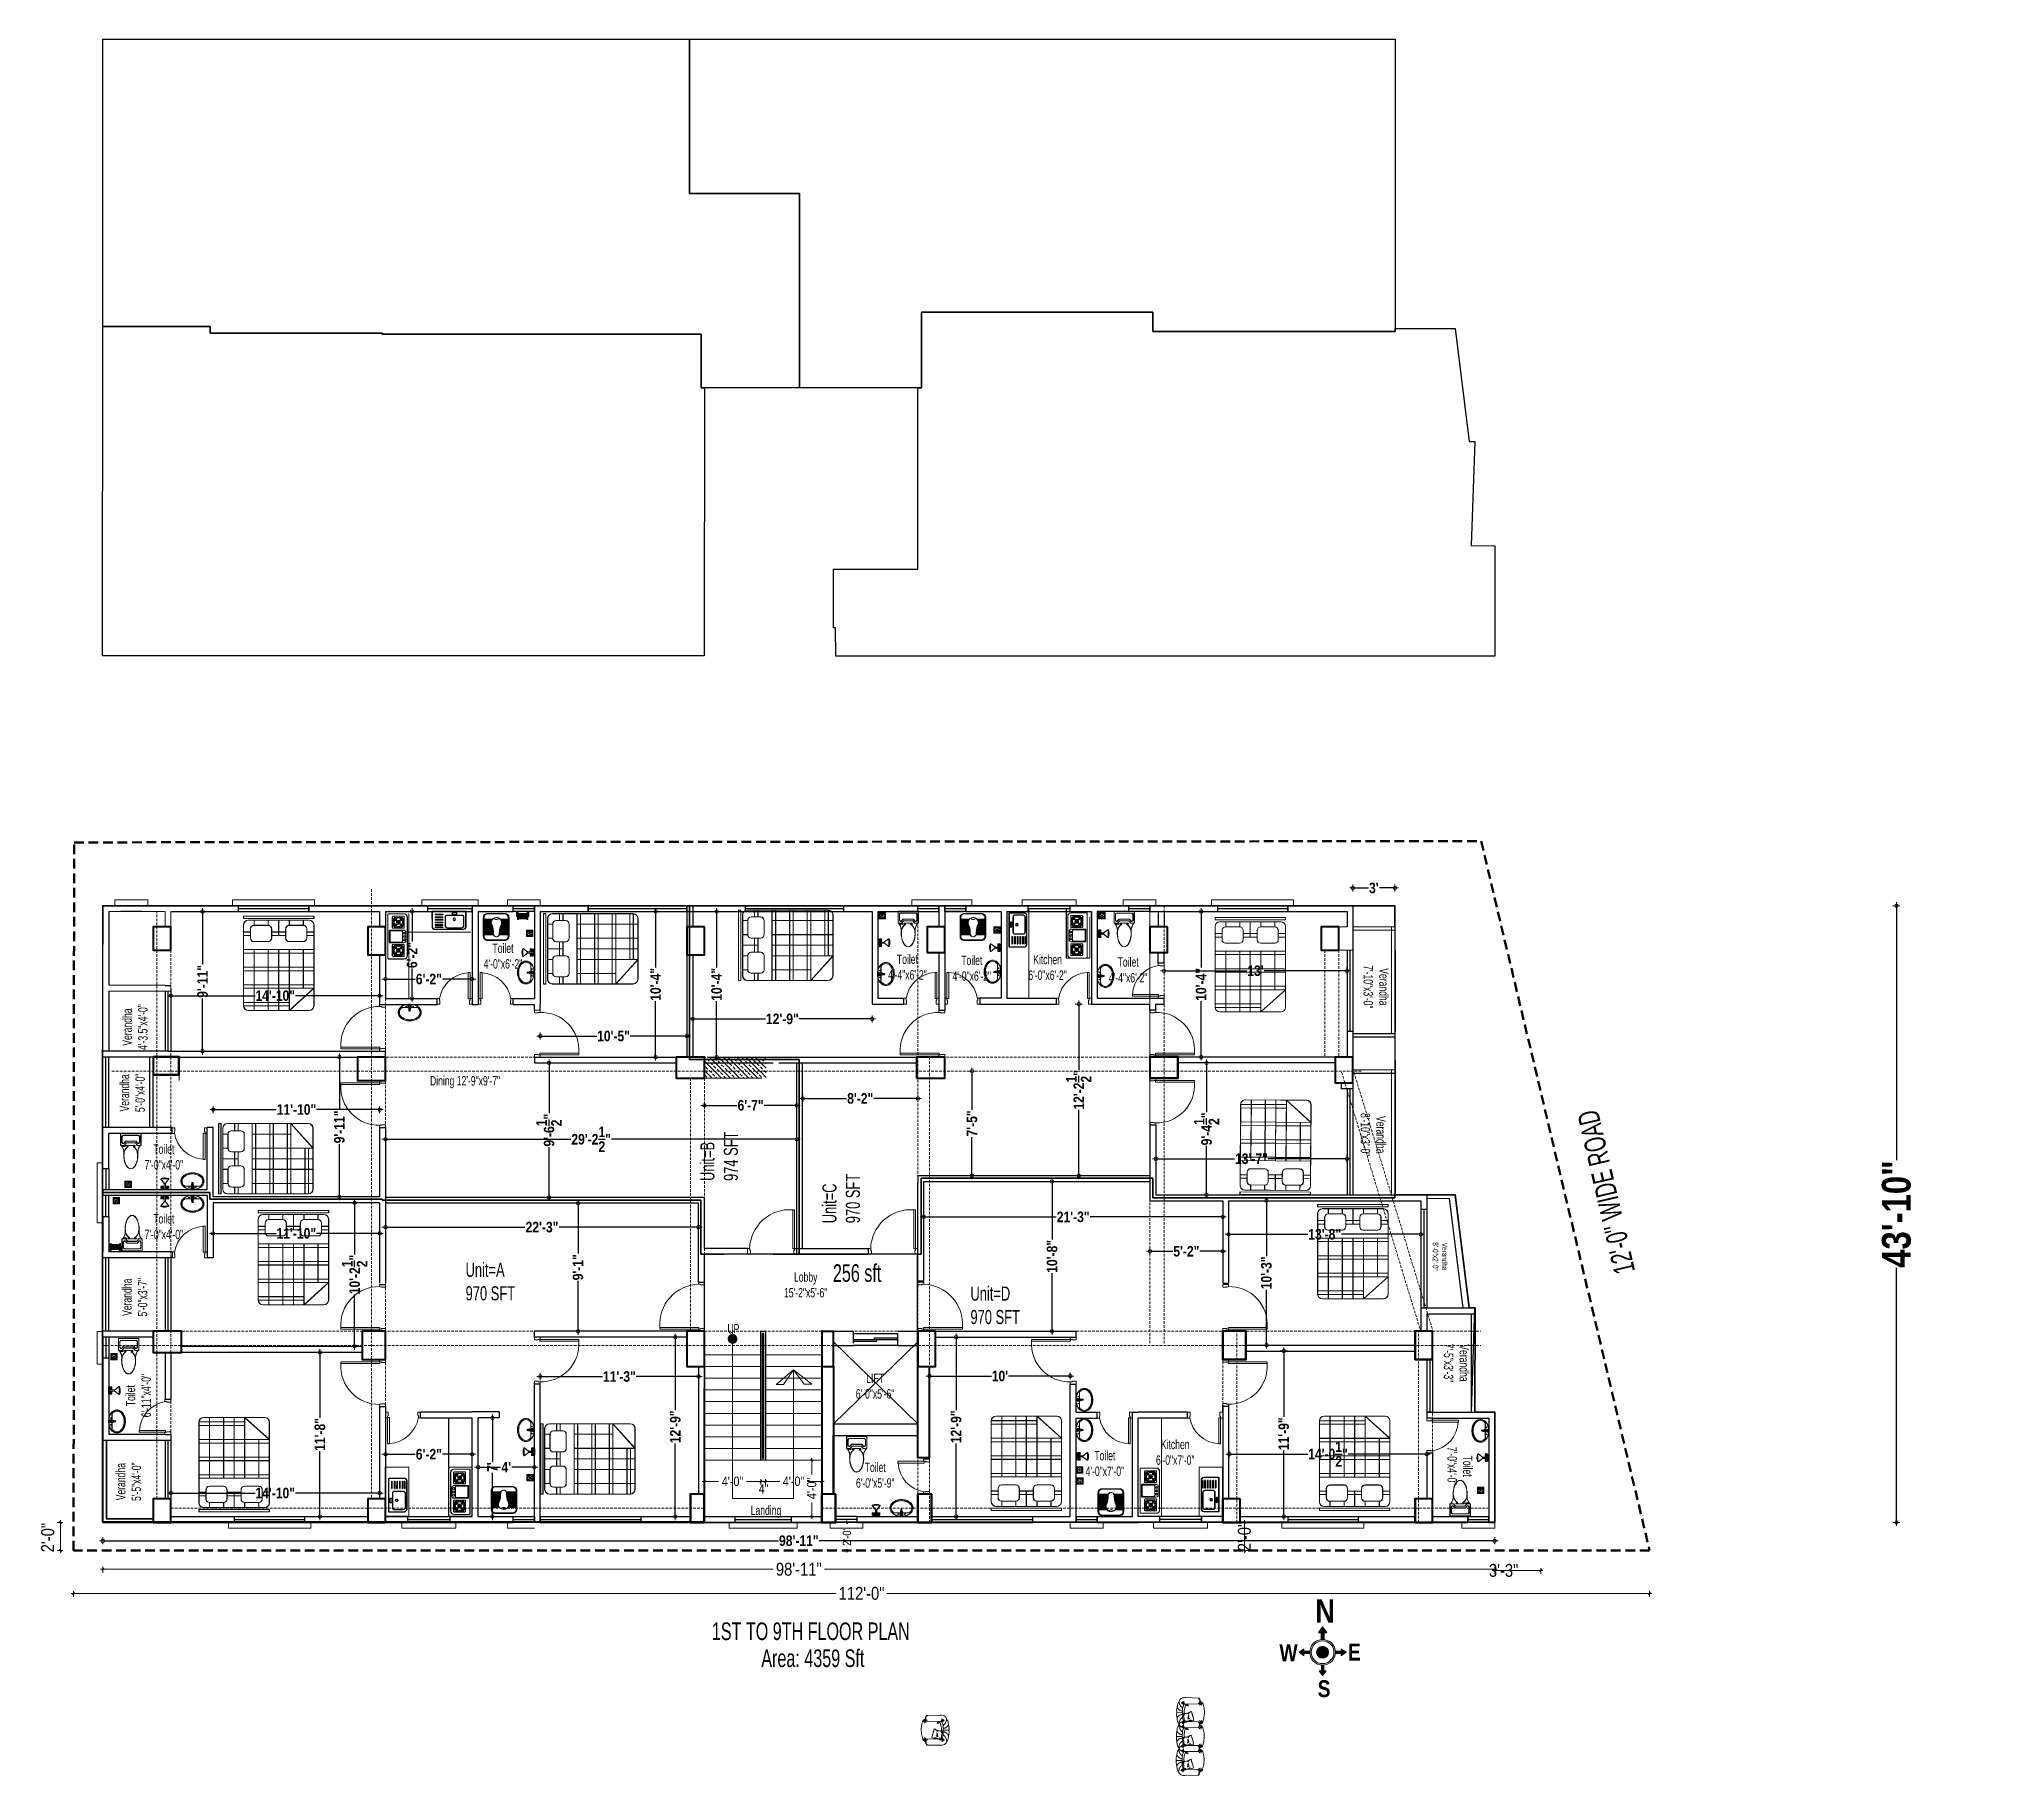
# Model space of a CAD drawing. Header units: inches. Extents: x 64086 to 138972, y -13497 to 16809.
# Drawn here: x 68301 to 69977, y -4918 to -3437 of the extents above; entities that cross this region are included whole.
import ezdxf

# ---------------------------------------------------------------- set-up
doc = ezdxf.new("R2010")
doc.units = ezdxf.units.IN
doc.header["$LTSCALE"] = 0.5
doc.header["$MEASUREMENT"] = 0
doc.header["$PDMODE"] = 2
doc.linetypes.add('DASHED', pattern=[0.75, 0.5, -0.25])
doc.layers.get('0').update_dxf_attribs({"lineweight": 13})
for name, color, linetype, lineweight in [('A-LINE', 252, 'Continuous', 15), ('A-TAXT', 250, 'Continuous', 25), ('A-TOIL', 6, 'Continuous', 15), ('BEAM 2', 87, 'Continuous', 15), ('Boundary', 6, 'DASHED', 50), ('Center Line', 252, 'Continuous', 5), ('Column', 1, 'Continuous', 40), ('DIM', 5, 'Continuous', 13), ('DIMENSION', 250, 'Continuous', 13), ('DOOR', 30, 'Continuous', 20), ('e-tv+tel', 5, 'Continuous', 25), ('eq1', 113, 'Continuous', 25), ('f2', 94, 'Continuous', 25), ('fur', 42, 'Continuous', 15), ('FURNITUER', 45, 'Continuous', 15), ('hatch', 8, 'Continuous', 9), ('P-BASIN1', 6, 'Continuous', 15), ('P-COMMODE', 6, 'Continuous', 15), ('P-FLOOR-DRAIN', 4, 'Continuous', 15), ('P-SHOWER', 7, 'Continuous', 15), ('rail', 12, 'Continuous', 25), ('railing', 30, 'Continuous', 15), ('Raling', 35, 'Continuous', 20), ('stair', 230, 'Continuous', 20), ('TEXT', 7, 'Continuous', 13), ('Text-2', 7, 'Continuous', 18), ('TEXT-IN', 7, 'Continuous', 15), ('W. LIGHT', 6, 'Continuous', 15), ('WALL', 7, 'Continuous', 30), ('Wall_20', 253, 'Continuous', 20)]:
    doc.layers.add(name, color=color, linetype=linetype, lineweight=lineweight)
doc.layers.add('FURNITURE', color=157, linetype='Continuous')
doc.styles.add('1', font='ARIALN.TTF')
doc.styles.get("Standard").update_dxf_attribs({"font": 'ARIALNB.TTF'})
doc.styles.add('STYLE1', font='ARIALN.TTF', dxfattribs={"width": 0.8})
doc.dimstyles.new('Column Dim', dxfattribs={"dimtxt": 9, "dimasz": 1.5, "dimexe": 13.25, "dimexo": 11, "dimgap": 1, "dimtad": 0, "dimdec": 1, "dimzin": 0, "dimdsep": 46, "dimlunit": 4, "dimtxsty": 'Standard', "dimblk": 'DIM', "dimcen": 0, "dimse1": 1, "dimse2": 1, "dimclrd": 5, "dimclre": 5, "dimclrt": 7, "dimadec": 0, "dimazin": 0, "dimtfac": 1, "dimtdec": 1, "dimtofl": 0, "dimtmove": 2, "dimatfit": 3, "dimldrblk": 'DIM', "dimfxl": 1, "dimtolj": 1, "dimtzin": 0, "dimarcsym": 0})
doc.dimstyles.new('DIM-1-2', dxfattribs={"dimtxt": 8, "dimasz": 1.75, "dimexe": 3, "dimexo": 2, "dimgap": 3, "dimtad": 0, "dimdec": 0, "dimzin": 3, "dimdsep": 46, "dimlunit": 4, "dimtxsty": '1', "dimblk": 'OBLIQUE', "dimcen": 1, "dimdle": 2, "dimclrd": 256, "dimclre": 256, "dimclrt": 256, "dimadec": 0, "dimazin": 0, "dimtfac": 0.75, "dimtdec": 0, "dimtmove": 1, "dimatfit": 3, "dimldrblk": 'OBLIQUE', "dimfxl": 1, "dimtolj": 1, "dimtzin": 0, "dimlwd": -1, "dimlwe": -1, "dimarcsym": 0})
pattern_1 = [(225, (19362.28457, 30685.39488), (-0.0883883476, 0.0883883476), [])]

msp = doc.modelspace()

# ---------------------------------------------------------------- texts
at = {"layer": 'A-TAXT', "color": 1, "attachment_point": 7}
for s, insert, char_height in [('{\\fSwis721 Cn BT|b1|i0|c0|p34;N}', (69389.39, -4787.32), 20.0992), ('{\\fSwis721 Cn BT|b1|i0|c0|p34;\\C256;W}', (69358.73, -4820.11), 14.4144), ('{\\fSwis721 Cn BT|b1|i0|c0|p34;\\C256;E}', (69417.15, -4819.49), 14.4144), ('{\\fSwis721 Cn BT|b1|i0|c0|p34;\\C256;S}', (69391.35, -4850.94), 14.4144)]:
    msp.add_mtext(s, dxfattribs=dict(at, insert=insert, char_height=char_height))
at = {"layer": 'Text-2', "style": 'STYLE1'}
for s, insert, char_height, width, attachment_point in [('Toilet\\P4\'-0"x6\'-2"', (68696.63, -4207.99), 8, 52.7533, 2), ('Toilet\\P4\'-4"x6\'-2"', (69041.52, -4217.34), 8, 52.7533, 2), ('Toilet\\P4\'-0"x6\'-2"', (69096.42, -4218.36), 8, 52.7533, 2), ('Kitchen\\P6\'-0"x6\'-2"', (69161.06, -4217.62), 8, 52.7533, 2), ('Toilet\\P4\'-4"x6\'-2"', (69229.76, -4219.78), 8, 52.7533, 2), ('Dining 12\'-9"x9\'-7"', (68664.28, -4331.45), 8, 70.1704, 8), ('Toilet\\P7\'-0"x4\'-0"', (68407.42, -4379.34), 8, 52.7533, 2), ('Toilet\\P7\'-0"x4\'-0"', (68407.42, -4460.21), 8, 52.7533, 8), ('Unit=A\\P970 SFT', (68664.75, -4480.29), 12, 54.8719, 1), ('Lobby \\P15\'-2"x5\'-6"', (68954.79, -4509.87), 8, 52.7533, 8), ('Unit=D\\P970 SFT', (69095.28, -4500.51), 12, 54.8719, 1), ('UP', (68893.14, -4540.63), 8, 13.9266, 8), ('LIFT\\P6\'-0"x5\'-6"', (69013.92, -4596.21), 8, 52.7533, 8), ('Toilet\\P4\'-0"x7\'-0"', (69209.91, -4640.71), 8, 52.7533, 2), ('Kitchen\\P6\'-0"x7\'-0"', (69269.92, -4631.21), 8, 52.7533, 2), ('Toilet \\P6\'-0"x5\'-9"', (69014.09, -4672.2), 8, 52.7533, 8), ('Landing', (68920.92, -4697.8), 8, 71.3857, 8), ('1ST TO 9TH FLOOR PLAN', (68874.72, -4787.04), 15, 315.738, 1), ('Area: 4359 Sft', (68916.92, -4810.04), 15, 163, 1)]:
    msp.add_mtext(s, dxfattribs=dict(at, insert=insert, char_height=char_height, width=width, attachment_point=attachment_point))
for s, insert, char_height, width, attachment_point, rotation in [('Verandha\\P7\'-10"x3\'-0"', (69430.44, -4244.93), 8, 52.7533, 8, 270), ('Verandha\\P4\'-3.5"x4\'-0"', (68393.6, -4279.23), 8, 52.7533, 8, 90), ('Verandha\\P5\'-0"x4\'-0"', (68391.28, -4335.33), 8, 52.7533, 8, 90), ('Verandha\\P8\'-10"x3\'-0"', (69427.94, -4371.02), 8, 52.7533, 8, 270), ("12'-0'' WIDE ROAD", (69644.69, -4491.45), 18, 199.0659, 1, 103.02584), ('Unit=B\\P974 SFT', (68864.97, -4410.5), 12, 54.8719, 1, 90), ('Unit=C\\P970 SFT', (68969.01, -4446.57), 12, 54.8719, 1, 90), ('Verandha\\P8\'-0"x2\'-0"', (69489.42, -4474.91), 4.7269, 31.1697, 8, 270), ('Verandha\\P5\'-0"x3\'-7"', (68393.42, -4509.71), 8, 52.7533, 8, 90), ('Verandha\\P7\'-5"x3\'-3"', (69498.94, -4565.71), 8, 52.7533, 8, 270), ('Toilet\\P6\'-11"x4\'-0"', (68396.45, -4593.6), 8, 52.7533, 8, 90), ('Toilet\\P7\'-0"x4\'-0"', (69501.94, -4653.71), 8, 52.7533, 8, 270), ('Verandha\\P5\'-5"x4\'-0"', (68388.05, -4666.98), 8, 52.7533, 8, 90)]:
    msp.add_mtext(s, dxfattribs=dict(at, insert=insert, char_height=char_height, width=width, attachment_point=attachment_point, rotation=rotation))
at = {"layer": 'W. LIGHT', "insert": (68977.99, -4481.53), "char_height": 15, "width": 78.3249, "attachment_point": 1, "style": 'STYLE1'}
msp.add_mtext('256 sft', dxfattribs=at)

# ---------------------------------------------------------------- blocks, each defined once
blk = doc.blocks.new('toilet d')
at = {"layer": 'railing'}
for p, q in [((98951.7, -21113.9), (98951.7, -21091.6)), ((98951.7, -21091.6), (98953.2, -21091.6)), ((98953.2, -21091.6), (98953.2, -21113.9)), ((98925.1, -21118.6), (98925.1, -21113.6)), ((98927, -21113.6), (98925.1, -21113.6)), ((98927.4, -21118.6), (98925.1, -21118.6)), ((98927, -21113.9), (98927, -21115.3)), ((98927, -21113.9), (98927, -21115.3)), ((98927, -21115.3), (98927.4, -21115.3)), ((98927.4, -21115.3), (98927.4, -21118.6)), ((98927.4, -21115.3), (98927.4, -21118.6)), ((98953.2, -21113.9), (98951.7, -21113.9)), ((98952.7, -21115.3), (98952.7, -21118.6)), ((98952.7, -21118.6), (98952.7, -21115.3)), ((98952.7, -21115.3), (98953.2, -21115.3)), ((98955.1, -21118.6), (98952.7, -21118.6)), ((98955.1, -21113.6), (98953.2, -21113.6)), ((98953.2, -21113.9), (98953.2, -21115.3)), ((98953.2, -21115.3), (98953.2, -21113.9)), ((98955.1, -21113.6), (98955.1, -21118.6))]:
    blk.add_line(p, q, dxfattribs=at)
blk.add_arc((98953.2, -21118.2), 26.5, 93.112, 170.7406, dxfattribs=at)
blk = doc.blocks.new('door-3')
at = {"layer": 'railing'}
for p, q in [((98873.4, -21113.9), (98873.4, -21080.7)), ((98873.4, -21080.7), (98874.8, -21080.7)), ((98874.8, -21080.7), (98874.8, -21113.9)), ((98836.8, -21118.6), (98836.8, -21113.6)), ((98838.7, -21113.6), (98836.8, -21113.6)), ((98839.1, -21118.6), (98836.8, -21118.6)), ((98838.7, -21113.9), (98838.7, -21115.3)), ((98838.7, -21113.9), (98838.7, -21115.3)), ((98838.7, -21115.3), (98839.1, -21115.3)), ((98839.1, -21115.3), (98839.1, -21118.6)), ((98839.1, -21115.3), (98839.1, -21118.6)), ((98874.8, -21113.9), (98873.4, -21113.9)), ((98874.4, -21115.3), (98874.4, -21118.6)), ((98874.4, -21118.6), (98874.4, -21115.3)), ((98874.4, -21115.3), (98874.8, -21115.3)), ((98876.8, -21118.6), (98874.4, -21118.6)), ((98876.8, -21113.6), (98874.8, -21113.6)), ((98874.8, -21113.9), (98874.8, -21115.3)), ((98874.8, -21115.3), (98874.8, -21113.9)), ((98876.8, -21113.6), (98876.8, -21118.6))]:
    blk.add_line(p, q, dxfattribs=at)
blk.add_arc((98871.1, -21113.1), 32.5, 85.9343, 181.4162, dxfattribs=at)
blk = doc.blocks.new('r432tg')
at = {"layer": 'railing'}
for p, q in [((152432.9, -26923.5), (152430.5, -26923.5)), ((152430.5, -26923.5), (152430.5, -26928.5)), ((152432.4, -26928.5), (152430.5, -26928.5)), ((152432.4, -26928.3), (152432.4, -26926.8)), ((152432.4, -26928.3), (152432.4, -26926.8)), ((152432.4, -26926.8), (152432.9, -26926.8)), ((152432.9, -26926.8), (152432.9, -26923.5)), ((152432.9, -26926.8), (152432.9, -26923.5)), ((152469.2, -26928.3), (152469.2, -26961.5)), ((152470.6, -26928.3), (152469.2, -26928.3)), ((152470.1, -26926.8), (152470.1, -26923.5)), ((152472.5, -26923.5), (152470.1, -26923.5)), ((152470.1, -26923.5), (152470.1, -26926.8)), ((152470.1, -26926.8), (152470.6, -26926.8)), ((152470.6, -26928.3), (152470.6, -26926.8)), ((152470.6, -26926.8), (152470.6, -26928.3)), ((152470.6, -26961.5), (152470.6, -26928.3)), ((152472.5, -26928.5), (152470.6, -26928.5)), ((152472.5, -26928.5), (152472.5, -26923.5)), ((152469.2, -26961.5), (152470.6, -26961.5))]:
    blk.add_line(p, q, dxfattribs=at)
blk.add_arc((152466.5, -26927.4), 34.2, 181.4428, 274.4026, dxfattribs=at)
blk = doc.blocks.new('_Oblique')
at = {"color": 0, "linetype": 'ByBlock', "lineweight": -2}
blk.add_line((-0.5, -0.5), (0.5, 0.5), dxfattribs=at)
blk = doc.blocks.new('*D495')
at = {"layer": 'Defpoints', "color": 0, "lineweight": 30, "ltscale": 3, "transparency": 16777216}
for p in [(68330.4, -4725.7), (69674.4, -4725.6), (69674.4, -4762.2)]:
    blk.add_point(p, dxfattribs=at)
at = {"layer": 'TEXT', "ltscale": 3, "transparency": 16777216}
for p, q in [((68328.4, -4762.3), (68980.9, -4762.3)), ((68330.4, -4760.3), (68330.4, -4765.3)), ((69676.4, -4762.2), (69024, -4762.3)), ((69674.4, -4760.2), (69674.4, -4765.2))]:
    blk.add_line(p, q, dxfattribs=at)
at = {"layer": 'TEXT', "ltscale": 3, "transparency": 16777216, "xscale": 1.75, "yscale": 1.75, "zscale": 1.75}
for p, rotation in [((68330.4, -4762.3), 180.0039345522628), ((69674.4, -4762.2), 0.003934552262808667)]:
    blk.add_blockref('_Oblique', p, dxfattribs=dict(at, rotation=rotation))
at = {"layer": 'TEXT', "ltscale": 3, "transparency": 16777216, "insert": (69002.4, -4762.3), "char_height": 11, "attachment_point": 5, "rotation": 0.0039, "style": '1'}
blk.add_mtext('\\A1;112\'-0"', dxfattribs=at)
blk = doc.blocks.new('*D496')
at = {"layer": 'Defpoints', "color": 0, "lineweight": 30, "ltscale": 3, "transparency": 16777216}
for p in [(68331.4, -4701.7), (68319.4, -4725.7), (68331.4, -4725.7)]:
    blk.add_point(p, dxfattribs=at)
at = {"layer": 'TEXT', "ltscale": 3, "transparency": 16777216}
for p, q in [((68321.4, -4701.7), (68316.4, -4701.7)), ((68319.4, -4699.7), (68319.4, -4727.7)), ((68321.4, -4725.7), (68316.4, -4725.7))]:
    blk.add_line(p, q, dxfattribs=at)
at = {"layer": 'TEXT', "ltscale": 3, "transparency": 16777216, "xscale": 1.75, "yscale": 1.75, "zscale": 1.75}
for p, rotation in [((68319.4, -4701.7), 90), ((68319.4, -4725.7), 270)]:
    blk.add_blockref('_Oblique', p, dxfattribs=dict(at, rotation=rotation))
at = {"layer": 'TEXT', "ltscale": 3, "transparency": 16777216, "insert": (68308.4, -4714.7), "char_height": 11, "attachment_point": 5, "rotation": 90, "style": '1'}
blk.add_mtext('\\A1;2\'-0"', dxfattribs=at)
blk = doc.blocks.new('*D497')
at = {"layer": 'Defpoints', "color": 0, "lineweight": 30, "ltscale": 3, "transparency": 16777216}
for p in [(69328.9, -4701.7), (69328.9, -4725.6), (69328.9, -4725.6)]:
    blk.add_point(p, dxfattribs=at)
at = {"layer": 'TEXT', "ltscale": 3, "transparency": 16777216}
for p, q in [((69328.9, -4699.7), (69328.9, -4727.6)), ((69328.9, -4701.7), (69331.9, -4701.7)), ((69328.9, -4725.6), (69331.9, -4725.6))]:
    blk.add_line(p, q, dxfattribs=at)
at = {"layer": 'TEXT', "ltscale": 3, "transparency": 16777216, "xscale": 1.75, "yscale": 1.75, "zscale": 1.75}
for p, rotation in [((69328.9, -4701.7), 90), ((69328.9, -4725.6), 270)]:
    blk.add_blockref('_Oblique', p, dxfattribs=dict(at, rotation=rotation))
at = {"layer": 'TEXT', "ltscale": 3, "transparency": 16777216, "insert": (69328.9, -4713.7), "char_height": 11, "attachment_point": 5, "rotation": 90, "style": '1'}
blk.add_mtext('\\A1;2\'-0"', dxfattribs=at)
blk = doc.blocks.new('*D498')
at = {"layer": 'Defpoints', "color": 0, "lineweight": 30, "ltscale": 3, "transparency": 16777216}
for p in [(68355.4, -4708.7), (69542.4, -4701.7), (69542.4, -4741.7)]:
    blk.add_point(p, dxfattribs=at)
at = {"layer": 'TEXT', "ltscale": 3, "transparency": 16777216}
for p, q in [((68353.4, -4741.7), (68926.9, -4741.7)), ((68355.4, -4739.7), (68355.4, -4744.7)), ((69544.4, -4741.7), (68970.9, -4741.7)), ((69542.4, -4739.7), (69542.4, -4744.7))]:
    blk.add_line(p, q, dxfattribs=at)
at = {"layer": 'TEXT', "ltscale": 3, "transparency": 16777216, "xscale": 1.75, "yscale": 1.75, "zscale": 1.75, "rotation": 180}
blk.add_blockref('_Oblique', (68355.4, -4741.7), dxfattribs=at)
at = {"layer": 'TEXT', "ltscale": 3, "transparency": 16777216, "xscale": 1.75, "yscale": 1.75, "zscale": 1.75}
blk.add_blockref('_Oblique', (69542.4, -4741.7), dxfattribs=at)
at = {"layer": 'TEXT', "ltscale": 3, "transparency": 16777216, "insert": (68948.9, -4741.7), "char_height": 11, "attachment_point": 5, "style": '1'}
blk.add_mtext('\\A1;98\'-11"', dxfattribs=at)
blk = doc.blocks.new('*D499')
at = {"layer": 'Defpoints', "color": 0, "lineweight": 30, "ltscale": 3, "transparency": 16777216}
for p in [(69542.4, -4701.7), (69581.6, -4725.6), (69542.4, -4742.7)]:
    blk.add_point(p, dxfattribs=at)
at = {"layer": 'TEXT', "ltscale": 3, "transparency": 16777216}
for p, q in [((69542.4, -4742.7), (69540.7, -4742.7)), ((69542.4, -4740.7), (69542.4, -4745.7)), ((69581.6, -4742.7), (69542.4, -4742.7)), ((69581.6, -4740.7), (69581.6, -4745.7)), ((69581.6, -4742.7), (69583.3, -4742.7))]:
    blk.add_line(p, q, dxfattribs=at)
at = {"layer": 'TEXT', "ltscale": 3, "transparency": 16777216, "xscale": 1.75, "yscale": 1.75, "zscale": 1.75}
blk.add_blockref('_Oblique', (69542.4, -4742.7), dxfattribs=at)
at = {"layer": 'TEXT', "ltscale": 3, "transparency": 16777216, "xscale": 1.75, "yscale": 1.75, "zscale": 1.75, "rotation": 180}
blk.add_blockref('_Oblique', (69581.6, -4742.7), dxfattribs=at)
at = {"layer": 'TEXT', "ltscale": 3, "transparency": 16777216, "insert": (69550, -4742.7), "char_height": 11, "attachment_point": 5, "style": '1'}
blk.add_mtext('\\A1;3\'-3"', dxfattribs=at)
blk = doc.blocks.new('*D500')
at = {"layer": 'Defpoints', "color": 0, "lineweight": 30, "ltscale": 3, "transparency": 16777216}
for p in [(69015.4, -4701.7), (68989.9, -4725.7), (69015.4, -4725.7)]:
    blk.add_point(p, dxfattribs=at)
at = {"layer": 'TEXT-IN', "ltscale": 3, "transparency": 16777216}
for p, q in [((68991.9, -4701.7), (68986.9, -4701.7)), ((68989.9, -4701.7), (68989.9, -4700)), ((68989.9, -4701.7), (68989.9, -4703)), ((68991.9, -4725.7), (68986.9, -4725.7)), ((68989.9, -4725.7), (68989.9, -4724.4)), ((68989.9, -4725.7), (68989.9, -4727.4))]:
    blk.add_line(p, q, dxfattribs=at)
at = {"layer": 'TEXT-IN', "ltscale": 3, "transparency": 16777216, "xscale": 1.75, "yscale": 1.75, "zscale": 1.75}
for p, rotation in [((68989.9, -4701.7), 270), ((68989.9, -4725.7), 90)]:
    blk.add_blockref('_Oblique', p, dxfattribs=dict(at, rotation=rotation))
at = {"layer": 'TEXT-IN', "ltscale": 3, "transparency": 16777216, "insert": (68989.9, -4713.7), "char_height": 7, "attachment_point": 5, "rotation": 90, "style": '1'}
blk.add_mtext('\\A1;2\'-0"', dxfattribs=at)
blk = doc.blocks.new('DIM')
at = {"layer": 'DIM'}
for q in [(-2, 0), (0, 2), (0, -2), (2, 0)]:
    blk.add_line((0, 0), q, dxfattribs=at)
blk.add_circle((0, 0), 1, dxfattribs=at)
blk = doc.blocks.new('*D501')
at = {"layer": 'Defpoints', "color": 0, "lineweight": 30, "ltscale": 15, "transparency": 16777216}
for p in [(69457.3, -4160.6), (69421.4, -4193.7), (69457.3, -4192.2)]:
    blk.add_point(p, dxfattribs=at)
at = {"layer": 'TEXT-IN', "color": 5, "lineweight": -2, "ltscale": 15, "transparency": 16777216}
for p, q in [((69422.9, -4160.6), (69434.7, -4160.6)), ((69455.8, -4160.6), (69444, -4160.6))]:
    blk.add_line(p, q, dxfattribs=at)
at = {"layer": 'TEXT-IN', "color": 5, "lineweight": -2, "ltscale": 15, "transparency": 16777216, "xscale": 1.5, "yscale": 1.5, "zscale": 1.5, "rotation": 180}
blk.add_blockref('DIM', (69421.4, -4160.6), dxfattribs=at)
at = {"layer": 'TEXT-IN', "color": 5, "lineweight": -2, "ltscale": 15, "transparency": 16777216, "xscale": 1.5, "yscale": 1.5, "zscale": 1.5}
blk.add_blockref('DIM', (69457.3, -4160.6), dxfattribs=at)
at = {"layer": 'TEXT-IN', "color": 7, "ltscale": 15, "transparency": 16777216, "insert": (69439.3, -4160.6), "char_height": 9, "attachment_point": 5}
blk.add_mtext("\\A1;3'", dxfattribs=at)
blk = doc.blocks.new('*D502')
at = {"layer": 'Defpoints', "color": 0, "lineweight": 30, "ltscale": 15, "transparency": 16777216}
for p in [(68355.4, -4701.7), (69542.4, -4701.7), (68355.4, -4717.4)]:
    blk.add_point(p, dxfattribs=at)
at = {"layer": 'TEXT-IN', "color": 5, "lineweight": -2, "ltscale": 15, "transparency": 16777216}
for p, q in [((68356.9, -4717.4), (68931.5, -4717.4)), ((69540.9, -4717.4), (68966.4, -4717.4))]:
    blk.add_line(p, q, dxfattribs=at)
at = {"layer": 'TEXT-IN', "color": 5, "lineweight": -2, "ltscale": 15, "transparency": 16777216, "xscale": 1.5, "yscale": 1.5, "zscale": 1.5}
for p, rotation in [((68355.4, -4717.4), 180.0000125812999), ((69542.4, -4717.4), 1.258129992187662e-05)]:
    blk.add_blockref('DIM', p, dxfattribs=dict(at, rotation=rotation))
at = {"layer": 'TEXT-IN', "color": 7, "ltscale": 15, "transparency": 16777216, "insert": (68948.9, -4717.4), "char_height": 9, "attachment_point": 5, "rotation": 0}
blk.add_mtext('\\A1;98\'-11"', dxfattribs=at)
blk = doc.blocks.new('*D503')
at = {"layer": 'Defpoints', "color": 0, "lineweight": 30, "transparency": 16777216}
for p in [(68868.4, -4661.7), (68916.4, -4661.7), (68916.4, -4666.7)]:
    blk.add_point(p, dxfattribs=at)
at = {"layer": 'Text-2', "transparency": 16777216}
for p, q in [((68866.4, -4666.7), (68880.5, -4666.7)), ((68868.4, -4664.7), (68868.4, -4669.7)), ((68918.4, -4666.7), (68904.3, -4666.7)), ((68916.4, -4664.7), (68916.4, -4669.7))]:
    blk.add_line(p, q, dxfattribs=at)
at = {"layer": 'Text-2', "transparency": 16777216, "xscale": 1.75, "yscale": 1.75, "zscale": 1.75, "rotation": 180}
blk.add_blockref('_Oblique', (68868.4, -4666.7), dxfattribs=at)
at = {"layer": 'Text-2', "transparency": 16777216, "xscale": 1.75, "yscale": 1.75, "zscale": 1.75}
blk.add_blockref('_Oblique', (68916.4, -4666.7), dxfattribs=at)
at = {"layer": 'Text-2', "transparency": 16777216, "insert": (68892.4, -4666.7), "char_height": 8, "attachment_point": 5, "style": '1'}
blk.add_mtext('\\A1;4\'-0"', dxfattribs=at)
blk = doc.blocks.new('*D504')
at = {"layer": 'Defpoints', "color": 0, "lineweight": 30, "transparency": 16777216}
for p in [(68920.4, -4661.7), (68968.4, -4661.7), (68968.4, -4666.7)]:
    blk.add_point(p, dxfattribs=at)
at = {"layer": 'Text-2', "transparency": 16777216}
for p, q in [((68918.4, -4666.7), (68932.6, -4666.7)), ((68920.4, -4664.7), (68920.4, -4669.7)), ((68970.4, -4666.7), (68956.3, -4666.7)), ((68968.4, -4664.7), (68968.4, -4669.7))]:
    blk.add_line(p, q, dxfattribs=at)
at = {"layer": 'Text-2', "transparency": 16777216, "xscale": 1.75, "yscale": 1.75, "zscale": 1.75, "rotation": 180}
blk.add_blockref('_Oblique', (68920.4, -4666.7), dxfattribs=at)
at = {"layer": 'Text-2', "transparency": 16777216, "xscale": 1.75, "yscale": 1.75, "zscale": 1.75}
blk.add_blockref('_Oblique', (68968.4, -4666.7), dxfattribs=at)
at = {"layer": 'Text-2', "transparency": 16777216, "insert": (68944.4, -4666.7), "char_height": 8, "attachment_point": 5, "style": '1'}
blk.add_mtext('\\A1;4\'-0"', dxfattribs=at)
blk = doc.blocks.new('*D505')
at = {"layer": 'Defpoints', "color": 0, "lineweight": 30, "transparency": 16777216}
for p in [(68968.4, -4648.7), (68959.9, -4696.7), (68968.4, -4696.7)]:
    blk.add_point(p, dxfattribs=at)
at = {"layer": 'Text-2', "transparency": 16777216}
for p, q in [((68961.9, -4648.7), (68956.9, -4648.7)), ((68959.9, -4646.7), (68959.9, -4660.8)), ((68959.9, -4698.7), (68959.9, -4684.6)), ((68961.9, -4696.7), (68956.9, -4696.7))]:
    blk.add_line(p, q, dxfattribs=at)
at = {"layer": 'Text-2', "transparency": 16777216, "xscale": 1.75, "yscale": 1.75, "zscale": 1.75}
for p, rotation in [((68959.9, -4648.7), 90), ((68959.9, -4696.7), 270)]:
    blk.add_blockref('_Oblique', p, dxfattribs=dict(at, rotation=rotation))
at = {"layer": 'Text-2', "transparency": 16777216, "insert": (68959.9, -4672.7), "char_height": 8, "attachment_point": 5, "rotation": 90, "style": '1'}
blk.add_mtext('\\A1;4\'-0"', dxfattribs=at)
blk = doc.blocks.new('*D506')
at = {"layer": 'Defpoints', "color": 0, "lineweight": 30, "transparency": 16777216}
for p in [(68916.4, -4661.7), (68920.4, -4661.7), (68920.4, -4666.7)]:
    blk.add_point(p, dxfattribs=at)
at = {"layer": 'Text-2', "transparency": 16777216}
for p, q in [((68916.4, -4666.7), (68914.7, -4666.7)), ((68916.4, -4664.7), (68916.4, -4669.7)), ((68916.4, -4666.7), (68920.4, -4666.7)), ((68920.4, -4664.7), (68920.4, -4669.7)), ((68920.4, -4666.7), (68922.2, -4666.7))]:
    blk.add_line(p, q, dxfattribs=at)
at = {"layer": 'Text-2', "transparency": 16777216, "xscale": 1.75, "yscale": 1.75, "zscale": 1.75}
blk.add_blockref('_Oblique', (68916.4, -4666.7), dxfattribs=at)
at = {"layer": 'Text-2', "transparency": 16777216, "xscale": 1.75, "yscale": 1.75, "zscale": 1.75, "rotation": 180}
blk.add_blockref('_Oblique', (68920.4, -4666.7), dxfattribs=at)
at = {"layer": 'Text-2', "transparency": 16777216, "insert": (68918.9, -4673.1), "char_height": 8, "attachment_point": 5, "style": '1'}
blk.add_mtext('\\A1;4"', dxfattribs=at)
blk = doc.blocks.new('A$C3B0820DD')
at = {"layer": 'A-TOIL'}
for p, q in [((0, 26.5), (0, 17.6)), ((0, 26.5), (15.1, 26.5)), ((0, 17.6), (2.7, 17.6)), ((1, 24.3), (1.7, 25.1)), ((1, 24.3), (1, 19.9)), ((1.7, 19), (1, 19.9)), ((1.4, 17.6), (1.4, 16.8)), ((1.4, 16.8), (3.1, 16.8)), ((1.7, 25.1), (13.4, 25.1)), ((1.7, 19), (2.3, 19)), ((3.7, 20.7), (2.3, 19)), ((4.1, 19.4), (2.7, 17.6)), ((3.1, 17.6), (2.7, 17.6)), ((3.7, 20.7), (11.4, 20.7)), ((4.1, 19.4), (11, 19.4)), ((5.5, 17.6), (5.5, 16.7)), ((9.6, 17.6), (5.5, 17.6)), ((9.6, 17.6), (9.6, 16.7)), ((11, 19.4), (12.4, 17.6)), ((11.4, 20.7), (12.8, 19)), ((15.1, 17.6), (12.4, 17.6)), ((13.4, 19), (12.8, 19)), ((13.4, 25.1), (14.1, 24.3)), ((14.1, 19.9), (13.4, 19)), ((14.1, 24.3), (14.1, 19.9)), ((15.1, 26.5), (15.1, 17.6))]:
    blk.add_line(p, q, dxfattribs=at)
for centre, major_axis, start_param, end_param in [((-3.7, 11.7), (0, 7.94), 4.576272, 5.566047), ((7.5, 10.6), (0, 6.62), 0.411517, 1.570796), ((3.1, 17.2), (0, 0.441), 3.141593, 6.283185), ((4.8, 17.2), (0, 0.441), 4.712389, 10.995574), ((7.5, 10.6), (0, 6.62), -1.570796, -0.411517), ((10.3, 17.2), (0, 0.441), 4.712389, 10.995574), ((18.8, 11.7), (0, 7.94), 0.717138, 1.706913), ((15.5, 10.6), (0, 16.9), 1.570797, 1.824118), ((11.6, 9.3), (0, 11.7), 1.824118, 2.129396), ((9.1, 7.3), (0, 7.88), 2.129396, 2.556312), ((7.5, 4.3), (0, 4.25), 2.556313, 3.141592), ((7.5, 4.3), (0, 4.25), 3.141593, 3.726873), ((6, 7.3), (0, 7.88), 3.726874, 4.153789), ((3.5, 9.3), (0, 11.7), 4.153789, 4.459067), ((-0.4, 10.6), (0, 16.9), 4.459068, 4.712388)]:
    blk.add_ellipse(centre, major_axis=major_axis, ratio=0.777778, start_param=start_param, end_param=end_param, dxfattribs=at)
blk = doc.blocks.new('lilklkl')
at = {"color": 23}
for p, q in [((19201.3, -4998.3), (19141.3, -4998.3)), ((19141.3, -4998.3), (19141.3, -5000.3)), ((19141.3, -5000.3), (19201.3, -5000.3)), ((19141.3, -5005.8), (19141.3, -5074.8)), ((19167.3, -5001.8), (19145.3, -5001.8)), ((19197.3, -5001.8), (19162.3, -5001.8)), ((19171.3, -5001.8), (19171.3, -5014.9)), ((19171.3, -5014.9), (19171.3, -5005.8)), ((19201.3, -5000.3), (19201.3, -4998.3)), ((19201.3, -5074.8), (19201.3, -5005.8)), ((19171.3, -5074.8), (19171.3, -5026.9)), ((19171.3, -5026.9), (19171.3, -5078.8)), ((19145.3, -5078.8), (19175.3, -5078.8)), ((19175.3, -5078.8), (19197.3, -5078.8))]:
    blk.add_line(p, q, dxfattribs=at)
at = {"color": 40}
for p, q in [((19147.2, -5009.2), (19147.2, -5017.1)), ((19162.2, -5006.2), (19150.2, -5006.2)), ((19165.2, -5017.1), (19165.2, -5009.2)), ((19177.2, -5009.2), (19177.2, -5017.1)), ((19192.2, -5006.2), (19180.2, -5006.2)), ((19195.2, -5017.1), (19195.2, -5009.2)), ((19150.2, -5020.1), (19162.2, -5020.1)), ((19180.2, -5020.1), (19192.2, -5020.1))]:
    blk.add_line(p, q, dxfattribs=at)
at = {"color": 33}
for p, q in [((19150.3, -5001.8), (19150.3, -5006.2)), ((19162.3, -5001.8), (19162.3, -5006.2)), ((19180.3, -5001.8), (19180.3, -5006.2)), ((19192.3, -5001.8), (19192.3, -5006.2)), ((19147.2, -5011.9), (19141.3, -5011.9)), ((19147.2, -5014.9), (19141.3, -5014.9)), ((19171.3, -5026.9), (19141.3, -5026.9)), ((19150.3, -5026.9), (19150.3, -5078.8)), ((19162.3, -5026.9), (19162.3, -5078.8)), ((19171.3, -5011.9), (19165.2, -5011.9)), ((19171.3, -5014.9), (19165.2, -5014.9)), ((19177.2, -5011.9), (19171.3, -5011.9)), ((19177.2, -5014.9), (19171.3, -5014.9)), ((19201.3, -5026.9), (19171.3, -5026.9)), ((19180.3, -5026.9), (19180.3, -5078.8)), ((19192.3, -5026.9), (19192.3, -5059.9)), ((19201.3, -5011.9), (19195.2, -5011.9)), ((19201.3, -5014.9), (19195.2, -5014.9)), ((19171.3, -5029.9), (19141.3, -5029.9)), ((19171.3, -5041.9), (19141.3, -5041.9)), ((19171.3, -5044.9), (19141.3, -5044.9)), ((19201.3, -5029.9), (19171.3, -5029.9)), ((19201.3, -5041.9), (19171.3, -5041.9)), ((19201.3, -5044.9), (19171.3, -5044.9)), ((19171.3, -5056.9), (19141.3, -5056.9)), ((19171.3, -5059.9), (19141.3, -5059.9)), ((19201.3, -5056.9), (19171.3, -5056.9)), ((19201.3, -5059.9), (19171.3, -5059.9)), ((19171.3, -5071.9), (19141.3, -5071.9)), ((19171.3, -5074.9), (19141.3, -5074.9)), ((19180.3, -5071.9), (19171.3, -5071.9)), ((19180.3, -5074.9), (19171.3, -5074.9))]:
    blk.add_line(p, q, dxfattribs=at)
at = {"color": 23}
for centre, start, end in [((19145.3, -5005.8), 90, 180), ((19197.3, -5005.8), 0, 90), ((19145.3, -5074.8), 180, 270), ((19197.3, -5074.8), 270, 0)]:
    blk.add_arc(centre, 4, start, end, dxfattribs=at)
at = {"color": 40}
for centre, start, end in [((19150.2, -5009.2), 90, 180.1414), ((19162.2, -5009.2), 359.8975, 90), ((19180.2, -5009.2), 90, 180.1414), ((19192.2, -5009.2), 359.8975, 90), ((19150.2, -5017.1), 180.1414, 270), ((19162.2, -5017.1), 270, 359.8975), ((19180.2, -5017.1), 180.1414, 270), ((19192.2, -5017.1), 270, 359.8975)]:
    blk.add_arc(centre, 3, start, end, dxfattribs=at)
at = {"layer": 'DOOR'}
for p, q in [((19201.3, -5059.9), (19180.3, -5078.8)), ((19180.3, -5078.8), (19180.3, -5059.9)), ((19180.3, -5059.9), (19201.3, -5059.9))]:
    blk.add_line(p, q, dxfattribs=at)
blk = doc.blocks.new('A$C32C23EB6')
at = {"layer": 'fur'}
blk.add_blockref('lilklkl', (-19141.3, 5078.8), dxfattribs=at)
blk = doc.blocks.new('BURNER')
at = {"layer": 'fur'}
for points in [[(-21, -15), (-21, -0.8, -0.414214), (-20.2, 0), (20.2, 0, -0.414214), (21, -0.8), (21, -15, -0.414214), (18, -18), (-18, -18, -0.414214)], [(-18.5, -14.5), (-18.5, -5, -0.414214), (-17.8, -4.2), (-8.3, -4.2, -0.414214), (-7.5, -5), (-7.5, -14.5, -0.414214), (-8.3, -15.2), (-17.8, -15.2, -0.414214)], [(-17.5, -5.9), (-17.5, -13.5), (-15.5, -11.5, -0.414214), (-14.9, -11.5), (-14.8, -11.6, -0.414214), (-14.8, -12.2), (-16.8, -14.2), (-9.2, -14.2), (-11.2, -12.2, -0.414214), (-11.2, -11.6), (-11.1, -11.5, -0.414214), (-10.5, -11.5), (-8.5, -13.5), (-8.5, -5.9), (-10.5, -8, -0.414214), (-11.1, -8), (-11.2, -7.8, -0.414214), (-11.2, -7.2), (-9.2, -5.2), (-16.8, -5.2), (-14.8, -7.2, -0.414214), (-14.8, -7.8), (-14.9, -8, -0.414214), (-15.5, -8)], [(-13.5, -8.1, -0.029973), (-13.3, -8, 0.921201), (-12.6, -8, -0.029973), (-12.4, -8.1, 0.921201), (-11.8, -8.5, -0.029973), (-11.7, -8.6, 0.921201), (-11.3, -9.2, -0.029973), (-11.3, -9.4, 0.921201), (-11.3, -10.1, -0.029973), (-11.4, -10.3, 0.921201), (-11.7, -10.9, -0.029973), (-11.9, -11.1, 0.921201), (-12.5, -11.4, -0.029973), (-12.7, -11.4, 0.921201), (-13.4, -11.4, -0.029973), (-13.6, -11.3, 0.921201), (-14.2, -11, -0.029973), (-14.3, -10.8, 0.921201), (-14.7, -10.2, -0.029973), (-14.7, -10, 0.921201), (-14.7, -9.3, -0.029973), (-14.6, -9.1, 0.921201), (-14.3, -8.5, -0.029973), (-14.1, -8.4, 0.921201)], [(-5.9, -2.1), (-5.9, -14.7, 0.414214), (-3.9, -16.7), (3.9, -16.7, 0.414214), (5.9, -14.7), (5.9, -2.1, 0.414214), (5.2, -1.4), (-5.2, -1.4, 0.414214)], [(-5.3, -2.6), (-5.3, -12.9, 0.414214), (-4.6, -13.6), (4.5, -13.6, 0.414214), (5.3, -12.9), (5.3, -2.6, 0.414214), (4.5, -1.9), (-4.6, -1.9, 0.414214)], [(7.7, -14.5), (7.7, -5, -0.414214), (8.4, -4.2), (17.9, -4.2, -0.414214), (18.7, -5), (18.7, -14.5, -0.414214), (17.9, -15.2), (8.4, -15.2, -0.414214)], [(8.7, -5.9), (8.7, -13.5), (10.7, -11.5, -0.414214), (11.3, -11.5), (11.4, -11.6, -0.414214), (11.4, -12.2), (9.4, -14.2), (17, -14.2), (14.9, -12.2, -0.414214), (14.9, -11.6), (15.1, -11.5, -0.414214), (15.6, -11.5), (17.7, -13.5), (17.7, -5.9), (15.6, -8, -0.414214), (15.1, -8), (14.9, -7.8, -0.414214), (14.9, -7.2), (17, -5.2), (9.4, -5.2), (11.4, -7.2, -0.414214), (11.4, -7.8), (11.3, -8, -0.414214), (10.7, -8)], [(12.7, -8.1, -0.029973), (12.9, -8, 0.921201), (13.6, -8, -0.029973), (13.8, -8.1, 0.921201), (14.4, -8.5, -0.029973), (14.5, -8.6, 0.921201), (14.8, -9.2, -0.029973), (14.9, -9.4, 0.921201), (14.9, -10.1, -0.029973), (14.8, -10.3, 0.921201), (14.4, -10.9, -0.029973), (14.3, -11.1, 0.921201), (13.7, -11.4, -0.029973), (13.5, -11.4, 0.921201), (12.8, -11.4, -0.029973), (12.6, -11.3, 0.921201), (12, -11, -0.029973), (11.8, -10.8, 0.921201), (11.5, -10.2, -0.029973), (11.5, -10, 0.921201), (11.5, -9.3, -0.029973), (11.5, -9.1, 0.921201), (11.9, -8.5, -0.029973), (12.1, -8.4, 0.921201)]]:
    blk.add_lwpolyline(points, format="xyb", close=True, dxfattribs=at)
for centre, radius in [((-13, -9.8), 0.597), ((-3.1, -15.1), 0.834), ((0, -15.1), 0.834), ((3.1, -15.1), 0.834), ((13.2, -9.8), 0.597)]:
    blk.add_circle(centre, radius, dxfattribs=at)
for centre, start, end in [((-13, -9.7), 142.3105, 217.6895), ((-13, -9.7), 52.3105, 127.6895), ((-13, -9.7), 232.3105, 307.6895), ((-13, -9.7), 322.3105, 37.6895), ((13.2, -9.7), 142.3105, 217.6895), ((13.2, -9.7), 52.3105, 127.6895), ((13.2, -9.7), 232.3105, 307.6895), ((13.2, -9.7), 322.3105, 37.6895)]:
    blk.add_arc(centre, 3.93, start, end, dxfattribs=at)
blk = doc.blocks.new('RFG')
at = {"layer": 'eq1'}
for p, q in [((58975.6, -1234.8), (58975.2, -1234.8)), ((58978, -1234.8), (58977.5, -1234.8)), ((58980.8, -1234.8), (58980.4, -1234.8)), ((58983.7, -1234.8), (58983.2, -1234.8)), ((58986.5, -1234.8), (58986, -1234.8)), ((58989.3, -1234.8), (58988.9, -1234.8)), ((58975.6, -1242.8), (58975.2, -1242.8)), ((58978, -1242.8), (58977.5, -1242.8)), ((58980.8, -1242.8), (58980.4, -1242.8)), ((58983.7, -1242.8), (58983.2, -1242.8)), ((58986.5, -1242.8), (58986, -1242.8)), ((58989.3, -1242.8), (58988.9, -1242.8))]:
    blk.add_line(p, q, dxfattribs=at)
for points in [[(58976.4, -1209.8), (58992.5, -1209.8), (58992.5, -1246), (58976.4, -1246, -0.414214), (58973.5, -1243.1), (58973.5, -1212.6, -0.414214)], [(58988.2, -1221.6), (58988.2, -1230.2, -0.414214), (58986.3, -1232.1), (58977.5, -1232.1, -0.414214), (58975.1, -1229.7), (58975.1, -1214.6, -0.414214), (58977.5, -1212.2), (58986.3, -1212.2, -0.414214), (58988.2, -1214.1)], [(58990.1, -1219.5), (58990.4, -1219.5, -0.414214), (58991.1, -1220.2), (58991.1, -1224, -0.414214), (58990.4, -1224.7), (58990.1, -1224.7, -0.414214), (58989.3, -1224), (58989.3, -1220.2, -0.414214)]]:
    blk.add_lwpolyline(points, format="xyb", close=True, dxfattribs=at)
for points in [[(58975.2, -1234.8), (58975.2, -1242.8)], [(58975.6, -1234.8), (58975.6, -1242.8)], [(58977.5, -1234.8), (58977.5, -1242.8)], [(58978, -1234.8), (58978, -1242.8)], [(58980.4, -1234.8), (58980.4, -1242.8)], [(58980.8, -1234.8), (58980.8, -1242.8)], [(58983.2, -1234.8), (58983.2, -1242.8)], [(58983.7, -1234.8), (58983.7, -1242.8)], [(58986, -1234.8), (58986, -1242.8)], [(58986.5, -1234.8), (58986.5, -1242.8)], [(58988.9, -1234.8), (58988.9, -1242.8)], [(58989.3, -1234.8), (58989.3, -1242.8)]]:
    blk.add_lwpolyline(points, dxfattribs=at)
blk.add_circle((58984.1, -1222.3), 1.28, dxfattribs=at)
blk = doc.blocks.new('p-basin11')
at = {"lineweight": 13}
for p, q in [((-7.4, 1.5), (7.2, 1.5)), ((-0.5, 4.5), (-0.5, 0.9)), ((0.5, 0.9), (0.5, 4.5))]:
    blk.add_line(p, q, dxfattribs=at)
for centre, radius in [((-3.4, 0.4), 0.298), ((-0.1, 2.6), 0.99), ((0, 0), 0.495), ((3.1, 0.4), 0.298)]:
    blk.add_circle(centre, radius, dxfattribs=at)
for centre, radius, start, end in [((-5.2, 6.2), 5.84, 150.3366, 180), ((-5.2, 6.2), 5.84, 180, 209.6634), ((-2.8, 4.8), 8.63, 126.0274, 150.3366), ((-2.8, 7.5), 8.63, 209.6634, 233.9726), ((-5.2, 6.2), 4.85, 150.3366, 180), ((-5.2, 6.2), 4.85, 150.3366, 180), ((-5.2, 6.2), 4.85, 180, 209.6634), ((-2.8, 4.8), 7.64, 126.0274, 150.3366), ((-2.8, 4.8), 7.64, 126.0274, 150.3366), ((-2.8, 7.5), 7.64, 209.6634, 232.3), ((-1.2, 2.6), 11.3, 106.7647, 126.0274), ((-1.2, 9.7), 11.3, 233.9726, 253.2353), ((-1.2, 2.6), 10.3, 106.7647, 126.0274), ((-1.2, 2.6), 10.3, 106.7647, 126.0274), ((-0.1, -0.8), 14.9, 90, 106.7647), ((-0.1, -0.8), 13.9, 90, 106.7647), ((-0.1, -0.8), 13.9, 90, 106.7647), ((0, 0), 1.48, 109.6514, 70.3603), ((0, 0), 0.99, 120.3431, 59.7554), ((0, 4.5), 0.495, 0, 180), ((-0.1, -0.8), 14.9, 73.2353, 90), ((-0.1, -0.8), 13.9, 73.2353, 90), ((-0.1, -0.8), 13.9, 73.2353, 90), ((0.9, 2.6), 10.3, 53.9726, 73.2353), ((0.9, 2.6), 10.3, 53.9726, 73.2353), ((0.9, 2.6), 11.3, 53.9726, 73.2353), ((0.9, 9.7), 11.3, 286.7647, 306.0274), ((2.5, 4.8), 7.64, 29.6634, 53.9726), ((2.5, 7.5), 7.64, 307.7, 330.3366), ((2.5, 4.8), 8.63, 29.6634, 53.9726), ((2.5, 7.5), 8.63, 306.0274, 330.3366), ((4.9, 6.2), 4.85, 0, 29.6634), ((4.9, 6.2), 4.85, 360, 29.6634), ((4.9, 6.2), 4.85, 330.3366, 0), ((4.9, 6.2), 5.84, 0, 29.6634), ((4.9, 6.2), 5.84, 330.3366, 0), ((-0.1, 13.2), 14.9, 253.2353, 270), ((-0.1, 13.2), 14.9, 270, 286.7647)]:
    blk.add_arc(centre, radius, start, end, dxfattribs=at)
blk = doc.blocks.new('pp-sh')
at = {"ltscale": 0.01}
h = blk.add_hatch(dxfattribs=at)
h.set_pattern_fill('ANSI31', color=256, style=0)
h.set_pattern_definition(pattern_1)
h.paths.add_polyline_path([(18743.6, 25839.3), (18749.1, 25839.3, 0.199471)])
h = blk.add_hatch(dxfattribs=at)
h.set_pattern_fill('ANSI31', color=256, style=0)
h.set_pattern_definition(pattern_1)
h.paths.add_polyline_path([(18745.9, 25835.6), (18746.8, 25835.6, -0.163612), (18746.8, 25835.8), (18745.8, 25835.8, -0.163612)])
for p, q in [((18743.4, 25839), (18745.8, 25835.8)), ((18749.1, 25839.3), (18743.6, 25839.3)), ((18746.8, 25835.8), (18745.8, 25835.8)), ((18746.8, 25835.6), (18745.9, 25835.6)), ((18745.9, 25835.6), (18745.9, 25831.1)), ((18749.3, 25839), (18746.8, 25835.8)), ((18746.8, 25835.6), (18746.8, 25831.1)), ((18745.3, 25833.5), (18743.5, 25833.5)), ((18743.5, 25832.1), (18743.5, 25833.5)), ((18745.3, 25832.1), (18743.5, 25832.1)), ((18743.8, 25832), (18743.8, 25831.1)), ((18748.9, 25831.1), (18743.8, 25831.1)), ((18744, 25832.1), (18744, 25833.5)), ((18744.5, 25833.6), (18744.3, 25833.6)), ((18744.3, 25833.6), (18744.3, 25833.6)), ((18744.4, 25833.6), (18744.4, 25833.6)), ((18744.4, 25832.1), (18744.4, 25833.5)), ((18744.5, 25833.6), (18744.5, 25833.6)), ((18744.8, 25832.1), (18744.8, 25833.5)), ((18745, 25832), (18745, 25831.1)), ((18745.3, 25832.1), (18745.3, 25833.5)), ((18746.8, 25831.1), (18745.9, 25831.1)), ((18747.4, 25832.1), (18747.4, 25833.5)), ((18747.4, 25833.5), (18749.2, 25833.5)), ((18747.4, 25832.1), (18749.2, 25832.1)), ((18747.7, 25832), (18747.7, 25831.1)), ((18747.8, 25832.1), (18747.8, 25833.5)), ((18748.1, 25833.6), (18748.1, 25833.6)), ((18748.1, 25833.6), (18748.4, 25833.6)), ((18748.3, 25833.6), (18748.3, 25833.6)), ((18748.3, 25832.1), (18748.3, 25833.5)), ((18748.4, 25833.6), (18748.4, 25833.6)), ((18748.7, 25832.1), (18748.7, 25833.5)), ((18748.9, 25832), (18748.9, 25831.1)), ((18749.2, 25832.1), (18749.2, 25833.5))]:
    blk.add_line(p, q, dxfattribs=at)
for centre, radius, start, end in [((18743.6, 25839.1), 0.222, 90, 216.0286), ((18746.3, 25832.7), 7.19, 67.4384, 112.5616), ((18745.7, 25835.6), 0.222, 0, 37.1678), ((18747, 25835.6), 0.222, 142.8322, 180), ((18749.1, 25839.1), 0.222, 323.9714, 90), ((18743.7, 25832.9), 0.68, 70.9882, 109.0118), ((18743.7, 25832.7), 0.68, 250.9882, 289.0118), ((18743.7, 25833.5), 0, 152.3346, 180), ((18744.4, 25832.4), 1.22, 68.7379, 111.2621), ((18744.2, 25832.9), 0.68, 70.9882, 109.0118), ((18744.2, 25832.7), 0.68, 250.9882, 289.0118), ((18744.6, 25832.9), 0.68, 70.9882, 109.0118), ((18744.6, 25832.7), 0.68, 250.9882, 289.0118), ((18745.1, 25832.9), 0.68, 70.9882, 109.0118), ((18745.1, 25832.7), 0.68, 250.9882, 289.0118), ((18747.6, 25832.9), 0.68, 70.9882, 109.0118), ((18747.6, 25832.7), 0.68, 250.9882, 289.0118), ((18748.3, 25832.4), 1.22, 68.7379, 111.2621), ((18748.1, 25832.9), 0.68, 70.9882, 109.0118), ((18748.1, 25832.7), 0.68, 250.9882, 289.0118), ((18748.5, 25832.9), 0.68, 70.9882, 109.0118), ((18748.5, 25832.7), 0.68, 250.9882, 289.0118), ((18749, 25832.9), 0.68, 70.9882, 109.0118), ((18749, 25832.7), 0.68, 250.9882, 289.0118), ((18749, 25833.5), 0, 0, 27.6654)]:
    blk.add_arc(centre, radius, start, end, dxfattribs=at)
blk = doc.blocks.new('*X21')
at = {"color": 0}
for p, q in [((348.9, 2156.4), (349.4, 2156.4)), ((349, 2155.3), (349.4, 2155.3)), ((349.2, 2157.5), (349.4, 2157.5)), ((349.7, 2156.9), (349.4, 2157.5)), ((349.4, 2156.4), (349.7, 2156.9)), ((349.7, 2154.8), (349.4, 2155.3)), ((349.5, 2154.5), (349.7, 2154.8)), ((350.3, 2158), (350.6, 2158.6)), ((350.6, 2157.5), (350.3, 2158)), ((350.3, 2155.9), (350.6, 2156.4)), ((350.6, 2155.3), (350.3, 2155.9)), ((350.4, 2153.9), (350.6, 2154.2)), ((350.6, 2158.6), (351.2, 2158.6)), ((350.6, 2157.5), (351.2, 2157.5)), ((350.6, 2156.4), (351.2, 2156.4)), ((350.6, 2155.3), (351.2, 2155.3)), ((350.6, 2154.2), (351.2, 2154.2)), ((351.2, 2157.5), (351.6, 2158)), ((351.2, 2155.3), (351.6, 2155.9)), ((351.6, 2158), (351.2, 2158.6)), ((351.6, 2155.9), (351.2, 2156.4)), ((351.6, 2153.7), (351.2, 2154.2)), ((351.6, 2153.7), (351.6, 2153.7)), ((352.2, 2156.9), (352.5, 2157.5)), ((352.5, 2156.4), (352.2, 2156.9)), ((352.2, 2154.8), (352.5, 2155.3)), ((352.5, 2154.2), (352.2, 2154.8)), ((352.5, 2157.5), (353.1, 2157.5)), ((352.5, 2156.4), (353.1, 2156.4)), ((352.5, 2155.3), (353.1, 2155.3)), ((352.5, 2154.2), (352.9, 2154.2)), ((353.4, 2156.9), (353.1, 2157.5)), ((353.1, 2156.4), (353.4, 2156.9)), ((353.4, 2154.8), (353.1, 2155.3))]:
    blk.add_line(p, q, dxfattribs=at)
blk = doc.blocks.new('P-FLOOR')
at = {"layer": 'P-FLOOR-DRAIN'}
for points in [[(-2.1, 5.5), (-2.1, 1), (2.4, 1), (2.4, 5.5)], [(-1.9, 5.3), (-1.9, 1.2), (2.2, 1.2), (2.2, 5.3)]]:
    blk.add_lwpolyline(points, close=True, dxfattribs=at)
blk.add_circle((0.2, 3.2), 2.02, dxfattribs=at)
at = {"layer": 'P-FLOOR-DRAIN', "xscale": 0.8, "yscale": 0.8, "zscale": 0.8, "rotation": 270}
blk.add_blockref('*X21', (-1724.7, 284.2), dxfattribs=at)
blk = doc.blocks.new('A$C31E24FA5')
at = {"layer": 'fur'}
for p, q in [((0.5, 17.9), (7.2, 17.9)), ((0.5, 17.4), (6.8, 17.4)), ((0.5, 16.9), (6.5, 16.9)), ((14.1, 17.9), (21.3, 17.9)), ((14.4, 17.4), (21.3, 17.4)), ((14.7, 16.9), (21.3, 16.9)), ((0.5, 16.4), (6.4, 16.4)), ((0.5, 15.9), (6.2, 15.9)), ((0.5, 15.4), (6.2, 15.4)), ((0.5, 14.9), (6.2, 14.9)), ((0.5, 14.4), (6.3, 14.4)), ((0.5, 13.9), (6.4, 13.9)), ((0.5, 13.4), (6.5, 13.4)), ((0.5, 12.9), (6.7, 12.9)), ((0.5, 12.4), (7, 12.4)), ((0.5, 11.9), (7.2, 11.9)), ((0.5, 11.4), (7.3, 11.4)), ((0.5, 10.9), (7.5, 10.9)), ((0.5, 10.4), (7.6, 10.4)), ((0.5, 9.9), (7.7, 9.9)), ((0.5, 9.4), (7.8, 9.4)), ((0.5, 8.9), (7.9, 8.9)), ((0.5, 8.4), (7.9, 8.4)), ((0.5, 7.9), (8, 7.9)), ((0.5, 7.4), (8.1, 7.4)), ((0.5, 6.9), (8.1, 6.9)), ((0.5, 6.4), (8.1, 6.4)), ((0.5, 5.9), (8.1, 5.9)), ((0.5, 5.4), (8.2, 5.4)), ((0.5, 4.9), (8.3, 4.9)), ((13.1, 7.4), (21.3, 7.4)), ((13.1, 6.9), (21.3, 6.9)), ((13.1, 6.4), (21.3, 6.4)), ((13.1, 4.9), (21.3, 4.9)), ((13.2, 8.4), (21.3, 8.4)), ((13.2, 7.9), (21.3, 7.9)), ((13.2, 5.9), (21.3, 5.9)), ((13.2, 5.4), (21.3, 5.4)), ((13.3, 9.4), (21.3, 9.4)), ((13.3, 8.9), (21.3, 8.9)), ((13.4, 9.9), (21.3, 9.9)), ((13.6, 10.4), (21.3, 10.4)), ((13.7, 10.9), (21.3, 10.9)), ((13.9, 11.4), (21.3, 11.4)), ((14.1, 11.9), (21.3, 11.9)), ((14.3, 12.4), (21.3, 12.4)), ((14.5, 12.9), (21.3, 12.9)), ((14.7, 13.4), (21.3, 13.4)), ((14.9, 16.4), (21.3, 16.4)), ((14.9, 13.9), (21.3, 13.9)), ((15, 15.9), (21.3, 15.9)), ((15, 14.4), (21.3, 14.4)), ((15.1, 15.4), (21.3, 15.4)), ((15.1, 14.9), (21.3, 14.9))]:
    blk.add_line(p, q, dxfattribs=at)
for points in [[(3.5, 0), (18.3, 0, 0.414214), (21.8, 3.5), (21.8, 19.6, 0.414214), (18.3, 23.1), (3.5, 23.1, 0.414214), (0, 19.6), (0, 3.5, 0.414214)], [(3.5, 0.5), (18.3, 0.5, 0.414214), (21.3, 3.5), (21.3, 19.6, 0.414214), (18.3, 22.6), (3.5, 22.6, 0.414214), (0.5, 19.6), (0.5, 3.5, 0.414214)], [(14.5, 12.9, 1.187601), (6.2, 15.9, 0.159476), (7.1, 12.3, -0.071892), (8.1, 5.9, 1.143323), (13.2, 6.3, -0.127468)]]:
    blk.add_lwpolyline(points, format="xyb", close=True, dxfattribs=at)
for points in [[(8.4, 4.7), (0.5, 4.7), (0.5, 18.1), (7.3, 18.1)], [(13, 4.7), (21.3, 4.7), (21.3, 18.1), (14, 18.1)]]:
    blk.add_lwpolyline(points, dxfattribs=at)
blk.add_arc((10.6, 20.2), 2.31, 208.2976, 332.3555, dxfattribs=at)
blk = doc.blocks.new('TISSUE-2')
at = {"color": 11}
for points in [[(-2.9, 0), (-3.5, 0), (-3.5, -2.9), (-2.9, -2.9)], [(2.9, 0), (3.5, 0), (3.5, -2.9), (2.9, -2.9)], [(-2.4, -4.6), (-2.9, -4.6), (-2.9, -0.7), (-2.4, -0.7)], [(2.4, -4.6), (2.9, -4.6), (2.9, -0.7), (2.4, -0.7)]]:
    blk.add_lwpolyline(points, close=True, dxfattribs=at)
mesh = blk.add_polymesh((2, 13), dxfattribs=at)
for k, corner in enumerate([(2.4, -4.1), (2.4, -4, 0.3), (2.4, -3.8, 0.6), (2.4, -3.6, 0.9), (2.4, -3.3, 1.1), (2.4, -3, 1.2), (2.4, -2.7, 1.2), (2.4, -2.3, 1.2), (2.4, -2, 1.1), (2.4, -1.7, 0.9), (2.4, -1.5, 0.6), (2.4, -1.3, 0.3), (2.4, -1.2), (-2.4, -4.1), (-2.4, -4, 0.3), (-2.4, -3.8, 0.6), (-2.4, -3.6, 0.9), (-2.4, -3.3, 1.1), (-2.4, -3, 1.2), (-2.4, -2.7, 1.2), (-2.4, -2.3, 1.2), (-2.4, -2, 1.1), (-2.4, -1.7, 0.9), (-2.4, -1.5, 0.6), (-2.4, -1.3, 0.3), (-2.4, -1.2)]):
    mesh.set_mesh_vertex(divmod(k, 13), corner)
blk = doc.blocks.new('*D508')
at = {"layer": 'Defpoints', "color": 0, "lineweight": 30, "ltscale": 15, "transparency": 16777216}
for p in [(68728.4, -4589.4), (68863.4, -4577.3), (68863.4, -4588.7)]:
    blk.add_point(p, dxfattribs=at)
at = {"layer": 'FURNITUER', "color": 5, "lineweight": -2, "ltscale": 15, "transparency": 16777216}
for p, q in [((68729.9, -4577.3), (68781.6, -4577.3)), ((68861.9, -4577.3), (68810.2, -4577.3))]:
    blk.add_line(p, q, dxfattribs=at)
at = {"layer": 'FURNITUER', "color": 5, "lineweight": -2, "ltscale": 15, "transparency": 16777216, "xscale": 1.5, "yscale": 1.5, "zscale": 1.5, "rotation": 180}
blk.add_blockref('DIM', (68728.4, -4577.3), dxfattribs=at)
at = {"layer": 'FURNITUER', "color": 5, "lineweight": -2, "ltscale": 15, "transparency": 16777216, "xscale": 1.5, "yscale": 1.5, "zscale": 1.5}
blk.add_blockref('DIM', (68863.4, -4577.3), dxfattribs=at)
at = {"layer": 'FURNITUER', "color": 7, "lineweight": 30, "ltscale": 15, "transparency": 16777216, "insert": (68795.9, -4577.3), "char_height": 9, "attachment_point": 5}
blk.add_mtext('\\A1;11\'-3"', dxfattribs=at)
blk = doc.blocks.new('*D509')
at = {"layer": 'Defpoints', "color": 0, "lineweight": 30, "ltscale": 15, "transparency": 16777216}
for p in [(68847.5, -4543.7), (68843.6, -4696.7), (68847.5, -4696.7)]:
    blk.add_point(p, dxfattribs=at)
at = {"layer": 'FURNITUER', "color": 5, "lineweight": -2, "ltscale": 15, "transparency": 16777216}
for p, q in [((68843.6, -4545.2), (68843.6, -4605.9)), ((68843.6, -4695.2), (68843.6, -4634.5))]:
    blk.add_line(p, q, dxfattribs=at)
at = {"layer": 'FURNITUER', "color": 5, "lineweight": -2, "ltscale": 15, "transparency": 16777216, "xscale": 1.5, "yscale": 1.5, "zscale": 1.5}
for p, rotation in [((68843.6, -4543.7), 90), ((68843.6, -4696.7), 270)]:
    blk.add_blockref('DIM', p, dxfattribs=dict(at, rotation=rotation))
at = {"layer": 'FURNITUER', "color": 7, "lineweight": 30, "ltscale": 15, "transparency": 16777216, "insert": (68843.6, -4620.2), "char_height": 9, "attachment_point": 5, "rotation": 90}
blk.add_mtext('\\A1;12\'-9"', dxfattribs=at)
blk = doc.blocks.new('*D510')
at = {"layer": 'Defpoints', "color": 0, "lineweight": 30, "ltscale": 15, "transparency": 16777216}
for p in [(68675.4, -4652.1), (68723.4, -4652.1), (68723.4, -4654.6)]:
    blk.add_point(p, dxfattribs=at)
at = {"layer": 'FURNITUER', "color": 5, "lineweight": -2, "ltscale": 15, "transparency": 16777216}
for p, q in [((68676.9, -4654.6), (68694.6, -4654.6)), ((68721.9, -4654.6), (68704.2, -4654.6))]:
    blk.add_line(p, q, dxfattribs=at)
at = {"layer": 'FURNITUER', "color": 5, "lineweight": -2, "ltscale": 15, "transparency": 16777216, "xscale": 1.5, "yscale": 1.5, "zscale": 1.5, "rotation": 180}
blk.add_blockref('DIM', (68675.4, -4654.6), dxfattribs=at)
at = {"layer": 'FURNITUER', "color": 5, "lineweight": -2, "ltscale": 15, "transparency": 16777216, "xscale": 1.5, "yscale": 1.5, "zscale": 1.5}
blk.add_blockref('DIM', (68723.4, -4654.6), dxfattribs=at)
at = {"layer": 'FURNITUER', "color": 7, "lineweight": 30, "ltscale": 15, "transparency": 16777216, "insert": (68699.4, -4654.6), "char_height": 9, "attachment_point": 5}
blk.add_mtext("\\A1;4'", dxfattribs=at)
blk = doc.blocks.new('*D511')
at = {"layer": 'Defpoints', "color": 0, "lineweight": 30, "ltscale": 15, "transparency": 16777216}
for p in [(68705.4, -4612.5), (68687.6, -4696.7), (68705.4, -4696.7)]:
    blk.add_point(p, dxfattribs=at)
at = {"layer": 'FURNITUER', "color": 5, "lineweight": -2, "ltscale": 15, "transparency": 16777216}
for p, q in [((68687.6, -4614), (68687.6, -4650)), ((68687.6, -4695.2), (68687.6, -4659.3))]:
    blk.add_line(p, q, dxfattribs=at)
at = {"layer": 'FURNITUER', "color": 5, "lineweight": -2, "ltscale": 15, "transparency": 16777216, "xscale": 1.5, "yscale": 1.5, "zscale": 1.5}
for p, rotation in [((68687.6, -4612.5), 90), ((68687.6, -4696.7), 270)]:
    blk.add_blockref('DIM', p, dxfattribs=dict(at, rotation=rotation))
at = {"layer": 'FURNITUER', "color": 7, "lineweight": 30, "ltscale": 15, "transparency": 16777216, "insert": (68687.6, -4654.6), "char_height": 9, "attachment_point": 5, "rotation": 90}
blk.add_mtext("\\A1;7'", dxfattribs=at)
blk = doc.blocks.new('*D512')
at = {"layer": 'Defpoints', "color": 0, "lineweight": 30, "ltscale": 15, "transparency": 16777216}
for p in [(68596.4, -4643.6), (68670.4, -4643.6), (68670.4, -4643.6)]:
    blk.add_point(p, dxfattribs=at)
at = {"layer": 'FURNITUER', "color": 5, "lineweight": -2, "ltscale": 15, "transparency": 16777216}
for p, q in [((68597.9, -4643.6), (68621.8, -4643.6)), ((68668.9, -4643.6), (68645.1, -4643.6))]:
    blk.add_line(p, q, dxfattribs=at)
at = {"layer": 'FURNITUER', "color": 5, "lineweight": -2, "ltscale": 15, "transparency": 16777216, "xscale": 1.5, "yscale": 1.5, "zscale": 1.5, "rotation": 180}
blk.add_blockref('DIM', (68596.4, -4643.6), dxfattribs=at)
at = {"layer": 'FURNITUER', "color": 5, "lineweight": -2, "ltscale": 15, "transparency": 16777216, "xscale": 1.5, "yscale": 1.5, "zscale": 1.5}
blk.add_blockref('DIM', (68670.4, -4643.6), dxfattribs=at)
at = {"layer": 'FURNITUER', "color": 7, "lineweight": 30, "ltscale": 15, "transparency": 16777216, "insert": (68633.4, -4643.6), "char_height": 9, "attachment_point": 5}
blk.add_mtext('\\A1;6\'-2"', dxfattribs=at)
blk = doc.blocks.new('*D513')
at = {"layer": 'Defpoints', "color": 0, "lineweight": 30, "ltscale": 15, "transparency": 16777216}
for p in [(68531.9, -4556.7), (68531.9, -4696.7), (68540.5, -4696.7)]:
    blk.add_point(p, dxfattribs=at)
at = {"layer": 'FURNITUER', "color": 5, "lineweight": -2, "ltscale": 15, "transparency": 16777216}
for p, q in [((68540.5, -4558.2), (68540.5, -4612.4)), ((68540.5, -4695.2), (68540.5, -4641))]:
    blk.add_line(p, q, dxfattribs=at)
at = {"layer": 'FURNITUER', "color": 5, "lineweight": -2, "ltscale": 15, "transparency": 16777216, "xscale": 1.5, "yscale": 1.5, "zscale": 1.5}
for p, rotation in [((68540.5, -4556.7), 90), ((68540.5, -4696.7), 270)]:
    blk.add_blockref('DIM', p, dxfattribs=dict(at, rotation=rotation))
at = {"layer": 'FURNITUER', "color": 7, "lineweight": 30, "ltscale": 15, "transparency": 16777216, "insert": (68540.5, -4626.7), "char_height": 9, "attachment_point": 5, "rotation": 90}
blk.add_mtext('\\A1;11\'-8"', dxfattribs=at)
blk = doc.blocks.new('*D514')
at = {"layer": 'Defpoints', "color": 0, "lineweight": 30, "ltscale": 15, "transparency": 16777216}
for p in [(68413.4, -4681.7), (68591.4, -4676.7), (68591.4, -4681.7)]:
    blk.add_point(p, dxfattribs=at)
at = {"layer": 'FURNITUER', "color": 5, "lineweight": -2, "ltscale": 15, "transparency": 16777216}
for p, q in [((68414.9, -4676.7), (68485.2, -4676.7)), ((68589.9, -4676.7), (68519.6, -4676.7))]:
    blk.add_line(p, q, dxfattribs=at)
at = {"layer": 'FURNITUER', "color": 5, "lineweight": -2, "ltscale": 15, "transparency": 16777216, "xscale": 1.5, "yscale": 1.5, "zscale": 1.5, "rotation": 180}
blk.add_blockref('DIM', (68413.4, -4676.7), dxfattribs=at)
at = {"layer": 'FURNITUER', "color": 5, "lineweight": -2, "ltscale": 15, "transparency": 16777216, "xscale": 1.5, "yscale": 1.5, "zscale": 1.5}
blk.add_blockref('DIM', (68591.4, -4676.7), dxfattribs=at)
at = {"layer": 'FURNITUER', "color": 7, "lineweight": 30, "ltscale": 15, "transparency": 16777216, "insert": (68502.4, -4676.7), "char_height": 9, "attachment_point": 5}
blk.add_mtext('\\A1;14\'-10"', dxfattribs=at)
blk = doc.blocks.new('*D515')
at = {"layer": 'Defpoints', "color": 0, "lineweight": 30, "ltscale": 15, "transparency": 16777216}
for p in [(68449.4, -4437.8), (68591.4, -4437.8), (68591.4, -4455.2)]:
    blk.add_point(p, dxfattribs=at)
at = {"layer": 'FURNITUER', "color": 5, "lineweight": -2, "ltscale": 15, "transparency": 16777216}
for p, q in [((68450.9, -4455.2), (68503.2, -4455.2)), ((68589.9, -4455.2), (68537.6, -4455.2))]:
    blk.add_line(p, q, dxfattribs=at)
at = {"layer": 'FURNITUER', "color": 5, "lineweight": -2, "ltscale": 15, "transparency": 16777216, "xscale": 1.5, "yscale": 1.5, "zscale": 1.5, "rotation": 180}
blk.add_blockref('DIM', (68449.4, -4455.2), dxfattribs=at)
at = {"layer": 'FURNITUER', "color": 5, "lineweight": -2, "ltscale": 15, "transparency": 16777216, "xscale": 1.5, "yscale": 1.5, "zscale": 1.5}
blk.add_blockref('DIM', (68591.4, -4455.2), dxfattribs=at)
at = {"layer": 'FURNITUER', "color": 7, "lineweight": 30, "ltscale": 15, "transparency": 16777216, "insert": (68520.4, -4455.2), "char_height": 9, "attachment_point": 5}
blk.add_mtext('\\A1;11\'-10"', dxfattribs=at)
blk = doc.blocks.new('*D516')
at = {"layer": 'Defpoints', "color": 0, "lineweight": 30, "ltscale": 15, "transparency": 16777216}
for p in [(68764.7, -4429.5), (68760.6, -4538.7), (68764.7, -4538.7)]:
    blk.add_point(p, dxfattribs=at)
at = {"layer": 'FURNITUER', "color": 5, "lineweight": -2, "ltscale": 15, "transparency": 16777216}
for p, q in [((68760.6, -4431), (68760.6, -4472.4)), ((68760.6, -4537.2), (68760.6, -4495.8))]:
    blk.add_line(p, q, dxfattribs=at)
at = {"layer": 'FURNITUER', "color": 5, "lineweight": -2, "ltscale": 15, "transparency": 16777216, "xscale": 1.5, "yscale": 1.5, "zscale": 1.5}
for p, rotation in [((68760.6, -4429.5), 90), ((68760.6, -4538.7), 270)]:
    blk.add_blockref('DIM', p, dxfattribs=dict(at, rotation=rotation))
at = {"layer": 'FURNITUER', "color": 7, "lineweight": 30, "ltscale": 15, "transparency": 16777216, "insert": (68760.6, -4484.1), "char_height": 9, "attachment_point": 5, "rotation": 90}
blk.add_mtext('\\A1;9\'-1"', dxfattribs=at)
blk = doc.blocks.new('*D517')
at = {"layer": 'Defpoints', "color": 0, "lineweight": 30, "ltscale": 15, "transparency": 16777216}
for p in [(68596.4, -4438.3), (68863.4, -4438.3), (68863.4, -4449.9)]:
    blk.add_point(p, dxfattribs=at)
at = {"layer": 'FURNITUER', "color": 5, "lineweight": -2, "ltscale": 15, "transparency": 16777216}
for p, q in [((68597.9, -4449.9), (68715.3, -4449.9)), ((68861.9, -4449.9), (68744.5, -4449.9))]:
    blk.add_line(p, q, dxfattribs=at)
at = {"layer": 'FURNITUER', "color": 5, "lineweight": -2, "ltscale": 15, "transparency": 16777216, "xscale": 1.5, "yscale": 1.5, "zscale": 1.5, "rotation": 180}
blk.add_blockref('DIM', (68596.4, -4449.9), dxfattribs=at)
at = {"layer": 'FURNITUER', "color": 5, "lineweight": -2, "ltscale": 15, "transparency": 16777216, "xscale": 1.5, "yscale": 1.5, "zscale": 1.5}
blk.add_blockref('DIM', (68863.4, -4449.9), dxfattribs=at)
at = {"layer": 'FURNITUER', "color": 7, "lineweight": 30, "ltscale": 15, "transparency": 16777216, "insert": (68729.9, -4449.9), "char_height": 9, "attachment_point": 5}
blk.add_mtext('\\A1;22\'-3"', dxfattribs=at)
blk = doc.blocks.new('*D518')
at = {"layer": 'Defpoints', "color": 0, "lineweight": 30, "ltscale": 15, "transparency": 16777216}
for p in [(68745.7, -4309.8), (68735.9, -4424.5), (68745.7, -4424.5)]:
    blk.add_point(p, dxfattribs=at)
at = {"layer": 'FURNITUER', "color": 5, "lineweight": -2, "ltscale": 15, "transparency": 16777216}
for p, q in [((68735.9, -4311.3), (68735.9, -4352.7)), ((68735.9, -4423), (68735.9, -4381.6))]:
    blk.add_line(p, q, dxfattribs=at)
at = {"layer": 'FURNITUER', "color": 5, "lineweight": -2, "ltscale": 15, "transparency": 16777216, "xscale": 1.5, "yscale": 1.5, "zscale": 1.5}
for p, rotation in [((68735.9, -4309.8), 90), ((68735.9, -4424.5), 270)]:
    blk.add_blockref('DIM', p, dxfattribs=dict(at, rotation=rotation))
at = {"layer": 'FURNITUER', "color": 7, "lineweight": 30, "ltscale": 15, "transparency": 16777216, "insert": (68735.9, -4367.2), "char_height": 9, "attachment_point": 5, "rotation": 90}
blk.add_mtext('\\A1;9\'-6{\\H1x;\\S1/2;}"', dxfattribs=at)
blk = doc.blocks.new('*D519')
at = {"layer": 'Defpoints', "color": 0, "lineweight": 30, "ltscale": 15, "transparency": 16777216}
for p in [(68728.4, -4252.4), (68853.4, -4252.4), (68853.4, -4286.9)]:
    blk.add_point(p, dxfattribs=at)
at = {"layer": 'FURNITUER', "color": 5, "lineweight": -2, "ltscale": 15, "transparency": 16777216}
for p, q in [((68729.9, -4286.9), (68776.6, -4286.9)), ((68851.9, -4286.9), (68805.2, -4286.9))]:
    blk.add_line(p, q, dxfattribs=at)
at = {"layer": 'FURNITUER', "color": 5, "lineweight": -2, "ltscale": 15, "transparency": 16777216, "xscale": 1.5, "yscale": 1.5, "zscale": 1.5, "rotation": 180}
blk.add_blockref('DIM', (68728.4, -4286.9), dxfattribs=at)
at = {"layer": 'FURNITUER', "color": 5, "lineweight": -2, "ltscale": 15, "transparency": 16777216, "xscale": 1.5, "yscale": 1.5, "zscale": 1.5}
blk.add_blockref('DIM', (68853.4, -4286.9), dxfattribs=at)
at = {"layer": 'FURNITUER', "color": 7, "lineweight": 30, "ltscale": 15, "transparency": 16777216, "insert": (68790.9, -4286.9), "char_height": 9, "attachment_point": 5}
blk.add_mtext('\\A1;10\'-5"', dxfattribs=at)
blk = doc.blocks.new('*D520')
at = {"layer": 'Defpoints', "color": 0, "lineweight": 30, "ltscale": 15, "transparency": 16777216}
for p in [(68821.9, -4180.7), (68821.9, -4304.8), (68826.8, -4304.8)]:
    blk.add_point(p, dxfattribs=at)
at = {"layer": 'FURNITUER', "color": 5, "lineweight": -2, "ltscale": 15, "transparency": 16777216}
for p, q in [((68826.8, -4182.2), (68826.8, -4228.4)), ((68826.8, -4303.3), (68826.8, -4257.1))]:
    blk.add_line(p, q, dxfattribs=at)
at = {"layer": 'FURNITUER', "color": 5, "lineweight": -2, "ltscale": 15, "transparency": 16777216, "xscale": 1.5, "yscale": 1.5, "zscale": 1.5}
for p, rotation in [((68826.8, -4180.7), 90), ((68826.8, -4304.8), 270)]:
    blk.add_blockref('DIM', p, dxfattribs=dict(at, rotation=rotation))
at = {"layer": 'FURNITUER', "color": 7, "lineweight": 30, "ltscale": 15, "transparency": 16777216, "insert": (68826.8, -4242.8), "char_height": 9, "attachment_point": 5, "rotation": 90}
blk.add_mtext('\\A1;10\'-4"', dxfattribs=at)
blk = doc.blocks.new('*D521')
at = {"layer": 'Defpoints', "color": 0, "lineweight": 30, "ltscale": 15, "transparency": 16777216}
for p in [(68557.1, -4304.8), (68557.1, -4424), (68557.1, -4424)]:
    blk.add_point(p, dxfattribs=at)
at = {"layer": 'FURNITUER', "color": 5, "lineweight": -2, "ltscale": 15, "transparency": 16777216}
for p, q in [((68557.1, -4306.3), (68557.1, -4349.9)), ((68557.1, -4422.5), (68557.1, -4379))]:
    blk.add_line(p, q, dxfattribs=at)
at = {"layer": 'FURNITUER', "color": 5, "lineweight": -2, "ltscale": 15, "transparency": 16777216, "xscale": 1.5, "yscale": 1.5, "zscale": 1.5}
for p, rotation in [((68557.1, -4304.8), 90), ((68557.1, -4424), 270)]:
    blk.add_blockref('DIM', p, dxfattribs=dict(at, rotation=rotation))
at = {"layer": 'FURNITUER', "color": 7, "lineweight": 30, "ltscale": 15, "transparency": 16777216, "insert": (68557.1, -4364.4), "char_height": 9, "attachment_point": 5, "rotation": 90}
blk.add_mtext('\\A1;9\'-11"', dxfattribs=at)
blk = doc.blocks.new('*D522')
at = {"layer": 'Defpoints', "color": 0, "lineweight": 30, "ltscale": 15, "transparency": 16777216}
for p in [(68591.4, -4349.6), (68449.6, -4371), (68591.4, -4371)]:
    blk.add_point(p, dxfattribs=at)
at = {"layer": 'FURNITUER', "color": 5, "lineweight": -2, "ltscale": 15, "transparency": 16777216}
for p, q in [((68451.1, -4349.6), (68503.3, -4349.6)), ((68589.9, -4349.6), (68537.7, -4349.6))]:
    blk.add_line(p, q, dxfattribs=at)
at = {"layer": 'FURNITUER', "color": 5, "lineweight": -2, "ltscale": 15, "transparency": 16777216, "xscale": 1.5, "yscale": 1.5, "zscale": 1.5, "rotation": 180}
blk.add_blockref('DIM', (68449.6, -4349.6), dxfattribs=at)
at = {"layer": 'FURNITUER', "color": 5, "lineweight": -2, "ltscale": 15, "transparency": 16777216, "xscale": 1.5, "yscale": 1.5, "zscale": 1.5}
blk.add_blockref('DIM', (68591.4, -4349.6), dxfattribs=at)
at = {"layer": 'FURNITUER', "color": 7, "lineweight": 30, "ltscale": 15, "transparency": 16777216, "insert": (68520.5, -4349.6), "char_height": 9, "attachment_point": 5}
blk.add_mtext('\\A1;11\'-10"', dxfattribs=at)
blk = doc.blocks.new('*D523')
at = {"layer": 'Defpoints', "color": 0, "lineweight": 30, "ltscale": 15, "transparency": 16777216}
for p in [(68442.2, -4180.7), (68440.4, -4299.8), (68442.2, -4299.8)]:
    blk.add_point(p, dxfattribs=at)
at = {"layer": 'FURNITUER', "color": 5, "lineweight": -2, "ltscale": 15, "transparency": 16777216}
for p, q in [((68440.4, -4182.2), (68440.4, -4225.7)), ((68440.4, -4298.3), (68440.4, -4254.8))]:
    blk.add_line(p, q, dxfattribs=at)
at = {"layer": 'FURNITUER', "color": 5, "lineweight": -2, "ltscale": 15, "transparency": 16777216, "xscale": 1.5, "yscale": 1.5, "zscale": 1.5}
for p, rotation in [((68440.4, -4180.7), 90), ((68440.4, -4299.8), 270)]:
    blk.add_blockref('DIM', p, dxfattribs=dict(at, rotation=rotation))
at = {"layer": 'FURNITUER', "color": 7, "lineweight": 30, "ltscale": 15, "transparency": 16777216, "insert": (68440.4, -4240.3), "char_height": 9, "attachment_point": 5, "rotation": 90}
blk.add_mtext('\\A1;9\'-11"', dxfattribs=at)
blk = doc.blocks.new('*D524')
at = {"layer": 'Defpoints', "color": 0, "lineweight": 30, "ltscale": 15, "transparency": 16777216}
for p in [(68413.4, -4243.7), (68413.4, -4252.5), (68591.4, -4243.1)]:
    blk.add_point(p, dxfattribs=at)
at = {"layer": 'FURNITUER', "color": 5, "lineweight": -2, "ltscale": 15, "transparency": 16777216}
for p, q in [((68414.9, -4252.5), (68485.2, -4252.5)), ((68589.9, -4252.5), (68519.6, -4252.5))]:
    blk.add_line(p, q, dxfattribs=at)
at = {"layer": 'FURNITUER', "color": 5, "lineweight": -2, "ltscale": 15, "transparency": 16777216, "xscale": 1.5, "yscale": 1.5, "zscale": 1.5, "rotation": 180}
blk.add_blockref('DIM', (68413.4, -4252.5), dxfattribs=at)
at = {"layer": 'FURNITUER', "color": 5, "lineweight": -2, "ltscale": 15, "transparency": 16777216, "xscale": 1.5, "yscale": 1.5, "zscale": 1.5}
blk.add_blockref('DIM', (68591.4, -4252.5), dxfattribs=at)
at = {"layer": 'FURNITUER', "color": 7, "lineweight": 30, "ltscale": 15, "transparency": 16777216, "insert": (68502.4, -4252.5), "char_height": 9, "attachment_point": 5}
blk.add_mtext('\\A1;14\'-10"', dxfattribs=at)
blk = doc.blocks.new('*D525')
at = {"layer": 'Defpoints', "color": 0, "lineweight": 30, "ltscale": 15, "transparency": 16777216}
for p in [(68596.4, -4236.3), (68670.4, -4236.3), (68670.4, -4238.3)]:
    blk.add_point(p, dxfattribs=at)
at = {"layer": 'FURNITUER', "color": 5, "lineweight": -2, "ltscale": 15, "transparency": 16777216}
for p, q in [((68597.9, -4238.3), (68621.8, -4238.3)), ((68668.9, -4238.3), (68645.1, -4238.3))]:
    blk.add_line(p, q, dxfattribs=at)
at = {"layer": 'FURNITUER', "color": 5, "lineweight": -2, "ltscale": 15, "transparency": 16777216, "xscale": 1.5, "yscale": 1.5, "zscale": 1.5, "rotation": 180}
blk.add_blockref('DIM', (68596.4, -4238.3), dxfattribs=at)
at = {"layer": 'FURNITUER', "color": 5, "lineweight": -2, "ltscale": 15, "transparency": 16777216, "xscale": 1.5, "yscale": 1.5, "zscale": 1.5}
blk.add_blockref('DIM', (68670.4, -4238.3), dxfattribs=at)
at = {"layer": 'FURNITUER', "color": 7, "lineweight": 30, "ltscale": 15, "transparency": 16777216, "insert": (68633.4, -4238.3), "char_height": 9, "attachment_point": 5}
blk.add_mtext('\\A1;6\'-2"', dxfattribs=at)
blk = doc.blocks.new('*D526')
at = {"layer": 'Defpoints', "color": 0, "lineweight": 30, "ltscale": 15, "transparency": 16777216}
for p in [(68619.1, -4180.7), (68621.8, -4180.7), (68621.8, -4254.8)]:
    blk.add_point(p, dxfattribs=at)
at = {"layer": 'FURNITUER', "color": 5, "lineweight": -2, "ltscale": 15, "transparency": 16777216}
for p, q in [((68619.1, -4182.2), (68619.1, -4206.1)), ((68619.1, -4253.3), (68619.1, -4229.4))]:
    blk.add_line(p, q, dxfattribs=at)
at = {"layer": 'FURNITUER', "color": 5, "lineweight": -2, "ltscale": 15, "transparency": 16777216, "xscale": 1.5, "yscale": 1.5, "zscale": 1.5}
for p, rotation in [((68619.1, -4180.7), 90), ((68619.1, -4254.8), 270)]:
    blk.add_blockref('DIM', p, dxfattribs=dict(at, rotation=rotation))
at = {"layer": 'FURNITUER', "color": 7, "lineweight": 30, "ltscale": 15, "transparency": 16777216, "insert": (68619.1, -4217.8), "char_height": 9, "attachment_point": 5, "rotation": 90}
blk.add_mtext('\\A1;6\'-2"', dxfattribs=at)
blk = doc.blocks.new('*D527')
at = {"layer": 'Defpoints', "color": 0, "lineweight": 30, "ltscale": 15, "transparency": 16777216}
for p in [(68881.4, -4180.7), (68878.8, -4304.8), (68881.4, -4304.8)]:
    blk.add_point(p, dxfattribs=at)
at = {"layer": 'FURNITUER', "color": 5, "lineweight": -2, "ltscale": 15, "transparency": 16777216}
for p, q in [((68878.8, -4182.2), (68878.8, -4228.4)), ((68878.8, -4303.3), (68878.8, -4257.1))]:
    blk.add_line(p, q, dxfattribs=at)
at = {"layer": 'FURNITUER', "color": 5, "lineweight": -2, "ltscale": 15, "transparency": 16777216, "xscale": 1.5, "yscale": 1.5, "zscale": 1.5}
for p, rotation in [((68878.8, -4180.7), 90), ((68878.8, -4304.8), 270)]:
    blk.add_blockref('DIM', p, dxfattribs=dict(at, rotation=rotation))
at = {"layer": 'FURNITUER', "color": 7, "lineweight": 30, "ltscale": 15, "transparency": 16777216, "insert": (68878.8, -4242.8), "char_height": 9, "attachment_point": 5, "rotation": 90}
blk.add_mtext('\\A1;10\'-4"', dxfattribs=at)
blk = doc.blocks.new('*D528')
at = {"layer": 'Defpoints', "color": 0, "lineweight": 30, "ltscale": 15, "transparency": 16777216}
for p in [(68858.4, -4225.7), (69011.4, -4225.7), (69011.4, -4272.3)]:
    blk.add_point(p, dxfattribs=at)
at = {"layer": 'FURNITUER', "color": 5, "lineweight": -2, "ltscale": 15, "transparency": 16777216}
for p, q in [((68859.9, -4272.3), (68920.6, -4272.3)), ((69009.9, -4272.3), (68949.2, -4272.3))]:
    blk.add_line(p, q, dxfattribs=at)
at = {"layer": 'FURNITUER', "color": 5, "lineweight": -2, "ltscale": 15, "transparency": 16777216, "xscale": 1.5, "yscale": 1.5, "zscale": 1.5, "rotation": 180}
blk.add_blockref('DIM', (68858.4, -4272.3), dxfattribs=at)
at = {"layer": 'FURNITUER', "color": 5, "lineweight": -2, "ltscale": 15, "transparency": 16777216, "xscale": 1.5, "yscale": 1.5, "zscale": 1.5}
blk.add_blockref('DIM', (69011.4, -4272.3), dxfattribs=at)
at = {"layer": 'FURNITUER', "color": 7, "lineweight": 30, "ltscale": 15, "transparency": 16777216, "insert": (68934.9, -4272.3), "char_height": 9, "attachment_point": 5}
blk.add_mtext('\\A1;12\'-9"', dxfattribs=at)
blk = doc.blocks.new('*D529')
at = {"layer": 'Defpoints', "color": 0, "lineweight": 30, "ltscale": 15, "transparency": 16777216}
for p in [(69276.8, -4180.7), (69276.8, -4304.8), (69292, -4304.8)]:
    blk.add_point(p, dxfattribs=at)
at = {"layer": 'FURNITUER', "color": 5, "lineweight": -2, "ltscale": 15, "transparency": 16777216}
for p, q in [((69292, -4182.2), (69292, -4228.4)), ((69292, -4303.3), (69292, -4257.1))]:
    blk.add_line(p, q, dxfattribs=at)
at = {"layer": 'FURNITUER', "color": 5, "lineweight": -2, "ltscale": 15, "transparency": 16777216, "xscale": 1.5, "yscale": 1.5, "zscale": 1.5}
for p, rotation in [((69292, -4180.7), 90), ((69292, -4304.8), 270)]:
    blk.add_blockref('DIM', p, dxfattribs=dict(at, rotation=rotation))
at = {"layer": 'FURNITUER', "color": 7, "lineweight": 30, "ltscale": 15, "transparency": 16777216, "insert": (69292, -4242.8), "char_height": 9, "attachment_point": 5, "rotation": 90}
blk.add_mtext('\\A1;10\'-4"', dxfattribs=at)
blk = doc.blocks.new('*D530')
at = {"layer": 'Defpoints', "color": 0, "lineweight": 30, "ltscale": 15, "transparency": 16777216}
for p in [(69260.4, -4220.2), (69416.4, -4220.2), (69416.4, -4231.2)]:
    blk.add_point(p, dxfattribs=at)
at = {"layer": 'FURNITUER', "color": 5, "lineweight": -2, "ltscale": 15, "transparency": 16777216}
for p, q in [((69261.9, -4231.2), (69331.1, -4231.2)), ((69414.9, -4231.2), (69345.7, -4231.2))]:
    blk.add_line(p, q, dxfattribs=at)
at = {"layer": 'FURNITUER', "color": 5, "lineweight": -2, "ltscale": 15, "transparency": 16777216, "xscale": 1.5, "yscale": 1.5, "zscale": 1.5, "rotation": 180}
blk.add_blockref('DIM', (69260.4, -4231.2), dxfattribs=at)
at = {"layer": 'FURNITUER', "color": 5, "lineweight": -2, "ltscale": 15, "transparency": 16777216, "xscale": 1.5, "yscale": 1.5, "zscale": 1.5}
blk.add_blockref('DIM', (69416.4, -4231.2), dxfattribs=at)
at = {"layer": 'FURNITUER', "color": 7, "lineweight": 30, "ltscale": 15, "transparency": 16777216, "insert": (69338.4, -4231.2), "char_height": 9, "attachment_point": 5}
blk.add_mtext("\\A1;13'", dxfattribs=at)
blk = doc.blocks.new('*D531')
at = {"layer": 'Defpoints', "color": 0, "lineweight": 30, "ltscale": 15, "transparency": 16777216}
for p in [(69253.4, -4392.6), (69416.4, -4391.6), (69416.4, -4392.6)]:
    blk.add_point(p, dxfattribs=at)
at = {"layer": 'FURNITUER', "color": 5, "lineweight": -2, "ltscale": 15, "transparency": 16777216}
for p, q in [((69254.9, -4391.6), (69320.6, -4391.6)), ((69414.9, -4391.6), (69349.2, -4391.6))]:
    blk.add_line(p, q, dxfattribs=at)
at = {"layer": 'FURNITUER', "color": 5, "lineweight": -2, "ltscale": 15, "transparency": 16777216, "xscale": 1.5, "yscale": 1.5, "zscale": 1.5, "rotation": 180}
blk.add_blockref('DIM', (69253.4, -4391.6), dxfattribs=at)
at = {"layer": 'FURNITUER', "color": 5, "lineweight": -2, "ltscale": 15, "transparency": 16777216, "xscale": 1.5, "yscale": 1.5, "zscale": 1.5}
blk.add_blockref('DIM', (69416.4, -4391.6), dxfattribs=at)
at = {"layer": 'FURNITUER', "color": 7, "lineweight": 30, "ltscale": 15, "transparency": 16777216, "insert": (69334.9, -4391.6), "char_height": 9, "attachment_point": 5}
blk.add_mtext('\\A1;13\'-7"', dxfattribs=at)
blk = doc.blocks.new('*D532')
at = {"layer": 'Defpoints', "color": 0, "lineweight": 30, "ltscale": 15, "transparency": 16777216}
for p in [(69315.4, -4454.8), (69479.4, -4454.8), (69479.4, -4456)]:
    blk.add_point(p, dxfattribs=at)
at = {"layer": 'FURNITUER', "color": 5, "lineweight": -2, "ltscale": 15, "transparency": 16777216}
for p, q in [((69316.9, -4456), (69383.1, -4456)), ((69477.9, -4456), (69411.7, -4456))]:
    blk.add_line(p, q, dxfattribs=at)
at = {"layer": 'FURNITUER', "color": 5, "lineweight": -2, "ltscale": 15, "transparency": 16777216, "xscale": 1.5, "yscale": 1.5, "zscale": 1.5, "rotation": 180}
blk.add_blockref('DIM', (69315.4, -4456), dxfattribs=at)
at = {"layer": 'FURNITUER', "color": 5, "lineweight": -2, "ltscale": 15, "transparency": 16777216, "xscale": 1.5, "yscale": 1.5, "zscale": 1.5}
blk.add_blockref('DIM', (69479.4, -4456), dxfattribs=at)
at = {"layer": 'FURNITUER', "color": 7, "lineweight": 30, "ltscale": 15, "transparency": 16777216, "insert": (69397.4, -4456), "char_height": 9, "attachment_point": 5}
blk.add_mtext('\\A1;13\'-8"', dxfattribs=at)
blk = doc.blocks.new('*D533')
at = {"layer": 'Defpoints', "color": 0, "lineweight": 30, "ltscale": 15, "transparency": 16777216}
for p in [(69316, -4649.9), (69484.4, -4643.4), (69484.4, -4649.9)]:
    blk.add_point(p, dxfattribs=at)
at = {"layer": 'FURNITUER', "color": 5, "lineweight": -2, "ltscale": 15, "transparency": 16777216}
for p, q in [((69317.5, -4643.4), (69383.2, -4643.4)), ((69482.9, -4643.4), (69417.3, -4643.4))]:
    blk.add_line(p, q, dxfattribs=at)
at = {"layer": 'FURNITUER', "color": 5, "lineweight": -2, "ltscale": 15, "transparency": 16777216, "xscale": 1.5, "yscale": 1.5, "zscale": 1.5, "rotation": 180}
blk.add_blockref('DIM', (69316, -4643.4), dxfattribs=at)
at = {"layer": 'FURNITUER', "color": 5, "lineweight": -2, "ltscale": 15, "transparency": 16777216, "xscale": 1.5, "yscale": 1.5, "zscale": 1.5}
blk.add_blockref('DIM', (69484.4, -4643.4), dxfattribs=at)
at = {"layer": 'FURNITUER', "color": 7, "lineweight": 30, "ltscale": 15, "transparency": 16777216, "insert": (69400.2, -4643.4), "char_height": 9, "attachment_point": 5}
blk.add_mtext('\\A1;14\'-0{\\H1x;\\S1/2;}"', dxfattribs=at)
blk = doc.blocks.new('*D534')
at = {"layer": 'Defpoints', "color": 0, "lineweight": 30, "ltscale": 15, "transparency": 16777216}
for p in [(69341.4, -4427.3), (69341.4, -4550.5), (69347.7, -4550.5)]:
    blk.add_point(p, dxfattribs=at)
at = {"layer": 'FURNITUER', "color": 5, "lineweight": -2, "ltscale": 15, "transparency": 16777216}
for p, q in [((69347.7, -4428.8), (69347.7, -4474.6)), ((69347.7, -4549), (69347.7, -4503.3))]:
    blk.add_line(p, q, dxfattribs=at)
at = {"layer": 'FURNITUER', "color": 5, "lineweight": -2, "ltscale": 15, "transparency": 16777216, "xscale": 1.5, "yscale": 1.5, "zscale": 1.5}
for p, rotation in [((69347.7, -4427.3), 90), ((69347.7, -4550.5), 270)]:
    blk.add_blockref('DIM', p, dxfattribs=dict(at, rotation=rotation))
at = {"layer": 'FURNITUER', "color": 7, "lineweight": 30, "ltscale": 15, "transparency": 16777216, "insert": (69347.7, -4488.9), "char_height": 9, "attachment_point": 5, "rotation": 90}
blk.add_mtext('\\A1;10\'-3"', dxfattribs=at)
blk = doc.blocks.new('*D535')
at = {"layer": 'Defpoints', "color": 0, "lineweight": 30, "ltscale": 15, "transparency": 16777216}
for p in [(69362.5, -4555.5), (69362.5, -4696.7), (69362.5, -4696.7)]:
    blk.add_point(p, dxfattribs=at)
at = {"layer": 'FURNITUER', "color": 5, "lineweight": -2, "ltscale": 15, "transparency": 16777216}
for p, q in [((69362.5, -4557), (69362.5, -4611.8)), ((69362.5, -4695.2), (69362.5, -4640.4))]:
    blk.add_line(p, q, dxfattribs=at)
at = {"layer": 'FURNITUER', "color": 5, "lineweight": -2, "ltscale": 15, "transparency": 16777216, "xscale": 1.5, "yscale": 1.5, "zscale": 1.5}
for p, rotation in [((69362.5, -4555.5), 90), ((69362.5, -4696.7), 270)]:
    blk.add_blockref('DIM', p, dxfattribs=dict(at, rotation=rotation))
at = {"layer": 'FURNITUER', "color": 7, "lineweight": 30, "ltscale": 15, "transparency": 16777216, "insert": (69362.5, -4626.1), "char_height": 9, "attachment_point": 5, "rotation": 90}
blk.add_mtext('\\A1;11\'-9"', dxfattribs=at)
blk = doc.blocks.new('*D536')
at = {"layer": 'Defpoints', "color": 0, "lineweight": 30, "ltscale": 15, "transparency": 16777216}
for p in [(69135.5, -4259.6), (69135.5, -4405.9), (69187.7, -4405.9)]:
    blk.add_point(p, dxfattribs=at)
at = {"layer": 'FURNITUER', "color": 5, "lineweight": -2, "ltscale": 15, "transparency": 16777216}
for p, q in [((69187.7, -4261.1), (69187.7, -4315.7)), ((69187.7, -4404.4), (69187.7, -4349.8))]:
    blk.add_line(p, q, dxfattribs=at)
at = {"layer": 'FURNITUER', "color": 5, "lineweight": -2, "ltscale": 15, "transparency": 16777216, "xscale": 1.5, "yscale": 1.5, "zscale": 1.5}
for p, rotation in [((69187.7, -4259.6), 90), ((69187.7, -4405.9), 270)]:
    blk.add_blockref('DIM', p, dxfattribs=dict(at, rotation=rotation))
at = {"layer": 'FURNITUER', "color": 7, "lineweight": 30, "ltscale": 15, "transparency": 16777216, "insert": (69187.7, -4332.8), "char_height": 9, "attachment_point": 5, "rotation": 90}
blk.add_mtext('\\A1;12\'-2{\\H1x;\\S1/2;}"', dxfattribs=at)
blk = doc.blocks.new('*D537')
at = {"layer": 'Defpoints', "color": 0, "lineweight": 30, "ltscale": 15, "transparency": 16777216}
for p in [(69060.4, -4576.9), (69060.4, -4592.3), (69180.4, -4592.3)]:
    blk.add_point(p, dxfattribs=at)
at = {"layer": 'FURNITUER', "color": 5, "lineweight": -2, "ltscale": 15, "transparency": 16777216}
for p, q in [((69061.9, -4576.9), (69113.1, -4576.9)), ((69178.9, -4576.9), (69127.7, -4576.9))]:
    blk.add_line(p, q, dxfattribs=at)
at = {"layer": 'FURNITUER', "color": 5, "lineweight": -2, "ltscale": 15, "transparency": 16777216, "xscale": 1.5, "yscale": 1.5, "zscale": 1.5, "rotation": 180}
blk.add_blockref('DIM', (69060.4, -4576.9), dxfattribs=at)
at = {"layer": 'FURNITUER', "color": 5, "lineweight": -2, "ltscale": 15, "transparency": 16777216, "xscale": 1.5, "yscale": 1.5, "zscale": 1.5}
blk.add_blockref('DIM', (69180.4, -4576.9), dxfattribs=at)
at = {"layer": 'FURNITUER', "color": 7, "lineweight": 30, "ltscale": 15, "transparency": 16777216, "insert": (69120.4, -4576.9), "char_height": 9, "attachment_point": 5}
blk.add_mtext("\\A1;10'", dxfattribs=at)
blk = doc.blocks.new('*D538')
at = {"layer": 'Defpoints', "color": 0, "lineweight": 30, "ltscale": 15, "transparency": 16777216}
for p in [(69092, -4543.7), (69083.1, -4696.7), (69092, -4696.7)]:
    blk.add_point(p, dxfattribs=at)
at = {"layer": 'FURNITUER', "color": 5, "lineweight": -2, "ltscale": 15, "transparency": 16777216}
for p, q in [((69083.1, -4545.2), (69083.1, -4605.9)), ((69083.1, -4695.2), (69083.1, -4634.5))]:
    blk.add_line(p, q, dxfattribs=at)
at = {"layer": 'FURNITUER', "color": 5, "lineweight": -2, "ltscale": 15, "transparency": 16777216, "xscale": 1.5, "yscale": 1.5, "zscale": 1.5}
for p, rotation in [((69083.1, -4543.7), 90), ((69083.1, -4696.7), 270)]:
    blk.add_blockref('DIM', p, dxfattribs=dict(at, rotation=rotation))
at = {"layer": 'FURNITUER', "color": 7, "lineweight": 30, "ltscale": 15, "transparency": 16777216, "insert": (69083.1, -4620.2), "char_height": 9, "attachment_point": 5, "rotation": 90}
blk.add_mtext('\\A1;12\'-9"', dxfattribs=at)
blk = doc.blocks.new('*D539')
at = {"layer": 'Defpoints', "color": 0, "lineweight": 30, "ltscale": 15, "transparency": 16777216}
for p in [(69151.9, -4410.9), (69151.9, -4538.7), (69164.9, -4538.7)]:
    blk.add_point(p, dxfattribs=at)
at = {"layer": 'FURNITUER', "color": 5, "lineweight": -2, "ltscale": 15, "transparency": 16777216}
for p, q in [((69164.9, -4412.4), (69164.9, -4460.5)), ((69164.9, -4537.2), (69164.9, -4489.1))]:
    blk.add_line(p, q, dxfattribs=at)
at = {"layer": 'FURNITUER', "color": 5, "lineweight": -2, "ltscale": 15, "transparency": 16777216, "xscale": 1.5, "yscale": 1.5, "zscale": 1.5}
for p, rotation in [((69164.9, -4410.9), 90), ((69164.9, -4538.7), 270)]:
    blk.add_blockref('DIM', p, dxfattribs=dict(at, rotation=rotation))
at = {"layer": 'FURNITUER', "color": 7, "lineweight": 30, "ltscale": 15, "transparency": 16777216, "insert": (69164.9, -4474.8), "char_height": 9, "attachment_point": 5, "rotation": 90}
blk.add_mtext('\\A1;10\'-8"', dxfattribs=at)
blk = doc.blocks.new('*D540')
at = {"layer": 'Defpoints', "color": 0, "lineweight": 30, "ltscale": 15, "transparency": 16777216}
for p in [(69292, -4309.8), (69292, -4422.3), (69296.6, -4422.3)]:
    blk.add_point(p, dxfattribs=at)
at = {"layer": 'FURNITUER', "color": 5, "lineweight": -2, "ltscale": 15, "transparency": 16777216}
for p, q in [((69296.6, -4311.3), (69296.6, -4351.7)), ((69296.6, -4420.8), (69296.6, -4380.5))]:
    blk.add_line(p, q, dxfattribs=at)
at = {"layer": 'FURNITUER', "color": 5, "lineweight": -2, "ltscale": 15, "transparency": 16777216, "xscale": 1.5, "yscale": 1.5, "zscale": 1.5}
for p, rotation in [((69296.6, -4309.8), 90), ((69296.6, -4422.3), 270)]:
    blk.add_blockref('DIM', p, dxfattribs=dict(at, rotation=rotation))
at = {"layer": 'FURNITUER', "color": 7, "lineweight": 30, "ltscale": 15, "transparency": 16777216, "insert": (69296.6, -4366.1), "char_height": 9, "attachment_point": 5, "rotation": 90}
blk.add_mtext('\\A1;9\'-4{\\H1x;\\S1/2;}"', dxfattribs=at)
blk = doc.blocks.new('*D541')
at = {"layer": 'Defpoints', "color": 0, "lineweight": 30, "ltscale": 15, "transparency": 16777216}
for p in [(69248.4, -4468.1), (69310.4, -4468.1), (69310.4, -4470.5)]:
    blk.add_point(p, dxfattribs=at)
at = {"layer": 'FURNITUER', "color": 5, "lineweight": -2, "ltscale": 15, "transparency": 16777216}
for p, q in [((69249.9, -4470.5), (69267.8, -4470.5)), ((69308.9, -4470.5), (69291, -4470.5))]:
    blk.add_line(p, q, dxfattribs=at)
at = {"layer": 'FURNITUER', "color": 5, "lineweight": -2, "ltscale": 15, "transparency": 16777216, "xscale": 1.5, "yscale": 1.5, "zscale": 1.5, "rotation": 180}
blk.add_blockref('DIM', (69248.4, -4470.5), dxfattribs=at)
at = {"layer": 'FURNITUER', "color": 5, "lineweight": -2, "ltscale": 15, "transparency": 16777216, "xscale": 1.5, "yscale": 1.5, "zscale": 1.5}
blk.add_blockref('DIM', (69310.4, -4470.5), dxfattribs=at)
at = {"layer": 'FURNITUER', "color": 7, "lineweight": 30, "ltscale": 15, "transparency": 16777216, "insert": (69279.4, -4470.5), "char_height": 9, "attachment_point": 5}
blk.add_mtext('\\A1;5\'-2"', dxfattribs=at)
blk = doc.blocks.new('*D542')
at = {"layer": 'Defpoints', "color": 0, "lineweight": 30, "ltscale": 15, "transparency": 16777216}
for p in [(69055.4, -4438.5), (69055.4, -4441.2), (69310.4, -4438.6)]:
    blk.add_point(p, dxfattribs=at)
at = {"layer": 'FURNITUER', "color": 5, "lineweight": -2, "ltscale": 15, "transparency": 16777216}
for p, q in [((69056.9, -4441.2), (69168.3, -4441.2)), ((69308.9, -4441.2), (69197.5, -4441.2))]:
    blk.add_line(p, q, dxfattribs=at)
at = {"layer": 'FURNITUER', "color": 5, "lineweight": -2, "ltscale": 15, "transparency": 16777216, "xscale": 1.5, "yscale": 1.5, "zscale": 1.5, "rotation": 180}
blk.add_blockref('DIM', (69055.4, -4441.2), dxfattribs=at)
at = {"layer": 'FURNITUER', "color": 5, "lineweight": -2, "ltscale": 15, "transparency": 16777216, "xscale": 1.5, "yscale": 1.5, "zscale": 1.5}
blk.add_blockref('DIM', (69310.4, -4441.2), dxfattribs=at)
at = {"layer": 'FURNITUER', "color": 7, "lineweight": 30, "ltscale": 15, "transparency": 16777216, "insert": (69182.9, -4441.2), "char_height": 9, "attachment_point": 5}
blk.add_mtext('\\A1;21\'-3"', dxfattribs=at)
blk = doc.blocks.new('*D543')
at = {"layer": 'Defpoints', "color": 0, "lineweight": 30, "ltscale": 15, "transparency": 16777216}
for p in [(69089.9, -4316.8), (69089.9, -4405.9), (69096.6, -4405.9)]:
    blk.add_point(p, dxfattribs=at)
at = {"layer": 'FURNITUER', "color": 5, "lineweight": -2, "ltscale": 15, "transparency": 16777216}
for p, q in [((69096.6, -4318.3), (69096.6, -4349.7)), ((69096.6, -4404.4), (69096.6, -4373))]:
    blk.add_line(p, q, dxfattribs=at)
at = {"layer": 'FURNITUER', "color": 5, "lineweight": -2, "ltscale": 15, "transparency": 16777216, "xscale": 1.5, "yscale": 1.5, "zscale": 1.5}
for p, rotation in [((69096.6, -4316.8), 90), ((69096.6, -4405.9), 270)]:
    blk.add_blockref('DIM', p, dxfattribs=dict(at, rotation=rotation))
at = {"layer": 'FURNITUER', "color": 7, "lineweight": 30, "ltscale": 15, "transparency": 16777216, "insert": (69096.6, -4361.4), "char_height": 9, "attachment_point": 5, "rotation": 90}
blk.add_mtext('\\A1;7\'-5"', dxfattribs=at)
blk = doc.blocks.new('*D544')
at = {"layer": 'Defpoints', "color": 0, "lineweight": 30, "ltscale": 15, "transparency": 16777216}
for p in [(68952.2, -4340.1), (68952.2, -4340.1), (69050.4, -4340.1)]:
    blk.add_point(p, dxfattribs=at)
at = {"layer": 'FURNITUER', "color": 5, "lineweight": -2, "ltscale": 15, "transparency": 16777216}
for p, q in [((68953.7, -4340.1), (68989.6, -4340.1)), ((69048.9, -4340.1), (69012.9, -4340.1))]:
    blk.add_line(p, q, dxfattribs=at)
at = {"layer": 'FURNITUER', "color": 5, "lineweight": -2, "ltscale": 15, "transparency": 16777216, "xscale": 1.5, "yscale": 1.5, "zscale": 1.5, "rotation": 180}
blk.add_blockref('DIM', (68952.2, -4340.1), dxfattribs=at)
at = {"layer": 'FURNITUER', "color": 5, "lineweight": -2, "ltscale": 15, "transparency": 16777216, "xscale": 1.5, "yscale": 1.5, "zscale": 1.5}
blk.add_blockref('DIM', (69050.4, -4340.1), dxfattribs=at)
at = {"layer": 'FURNITUER', "color": 7, "lineweight": 30, "ltscale": 15, "transparency": 16777216, "insert": (69001.3, -4340.1), "char_height": 9, "attachment_point": 5}
blk.add_mtext('\\A1;8\'-2"', dxfattribs=at)
blk = doc.blocks.new('*D545')
at = {"layer": 'Defpoints', "color": 0, "lineweight": 30, "ltscale": 15, "transparency": 16777216}
for p in [(68571.8, -4429), (68570.1, -4551.5), (68571.8, -4551.5)]:
    blk.add_point(p, dxfattribs=at)
at = {"layer": 'FURNITUER', "color": 5, "lineweight": -2, "ltscale": 15, "transparency": 16777216}
for p, q in [((68570.1, -4430.5), (68570.1, -4473.2)), ((68570.1, -4550), (68570.1, -4507.3))]:
    blk.add_line(p, q, dxfattribs=at)
at = {"layer": 'FURNITUER', "color": 5, "lineweight": -2, "ltscale": 15, "transparency": 16777216, "xscale": 1.5, "yscale": 1.5, "zscale": 1.5}
for p, rotation in [((68570.1, -4429), 90), ((68570.1, -4551.5), 270)]:
    blk.add_blockref('DIM', p, dxfattribs=dict(at, rotation=rotation))
at = {"layer": 'FURNITUER', "color": 7, "lineweight": 30, "ltscale": 15, "transparency": 16777216, "insert": (68570.1, -4490.3), "char_height": 9, "attachment_point": 5, "rotation": 90}
blk.add_mtext('\\A1;10\'-2{\\H1x;\\S1/2;}"', dxfattribs=at)
blk = doc.blocks.new('*D546')
at = {"layer": 'Defpoints', "color": 0, "lineweight": 30, "ltscale": 15, "transparency": 16777216}
for p in [(68596.4, -4390.6), (68947.2, -4374.9), (68947.2, -4390.6)]:
    blk.add_point(p, dxfattribs=at)
at = {"layer": 'FURNITUER', "color": 5, "lineweight": -2, "ltscale": 15, "transparency": 16777216}
for p, q in [((68597.9, -4374.9), (68754.5, -4374.9)), ((68945.7, -4374.9), (68789.1, -4374.9))]:
    blk.add_line(p, q, dxfattribs=at)
at = {"layer": 'FURNITUER', "color": 5, "lineweight": -2, "ltscale": 15, "transparency": 16777216, "xscale": 1.5, "yscale": 1.5, "zscale": 1.5, "rotation": 180}
blk.add_blockref('DIM', (68596.4, -4374.9), dxfattribs=at)
at = {"layer": 'FURNITUER', "color": 5, "lineweight": -2, "ltscale": 15, "transparency": 16777216, "xscale": 1.5, "yscale": 1.5, "zscale": 1.5}
blk.add_blockref('DIM', (68947.2, -4374.9), dxfattribs=at)
at = {"layer": 'FURNITUER', "color": 7, "lineweight": 30, "ltscale": 15, "transparency": 16777216, "insert": (68771.8, -4374.9), "char_height": 9, "attachment_point": 5}
blk.add_mtext('\\A1;29\'-2{\\H1x;\\S1/2;}"', dxfattribs=at)
blk = doc.blocks.new('*D547')
at = {"layer": 'Defpoints', "color": 0, "lineweight": 30, "ltscale": 15, "transparency": 16777216}
for p in [(68868.4, -4346.2), (68947.2, -4346), (68947.2, -4346.2)]:
    blk.add_point(p, dxfattribs=at)
at = {"layer": 'FURNITUER', "color": 5, "lineweight": -2, "ltscale": 15, "transparency": 16777216}
for p, q in [((68869.9, -4346), (68896.1, -4346)), ((68945.7, -4346), (68919.4, -4346))]:
    blk.add_line(p, q, dxfattribs=at)
at = {"layer": 'FURNITUER', "color": 5, "lineweight": -2, "ltscale": 15, "transparency": 16777216, "xscale": 1.5, "yscale": 1.5, "zscale": 1.5, "rotation": 180}
blk.add_blockref('DIM', (68868.4, -4346), dxfattribs=at)
at = {"layer": 'FURNITUER', "color": 5, "lineweight": -2, "ltscale": 15, "transparency": 16777216, "xscale": 1.5, "yscale": 1.5, "zscale": 1.5}
blk.add_blockref('DIM', (68947.2, -4346), dxfattribs=at)
at = {"layer": 'FURNITUER', "color": 7, "lineweight": 30, "ltscale": 15, "transparency": 16777216, "insert": (68907.8, -4346), "char_height": 9, "attachment_point": 5}
blk.add_mtext('\\A1;6\'-7"', dxfattribs=at)
blk = doc.blocks.new('A$C02AD739B')
at = {"layer": 'fur'}
for p, q in [((0, 21.4), (0.1, 22.3)), ((0.1, 22.3), (0, 21.4)), ((0, 20.4), (0, 21.4)), ((0, 20.4), (0, 21.4)), ((0.1, 22.3), (0.3, 23.5)), ((0.1, 22.3), (0.3, 23.5)), ((0.3, 23.5), (0.8, 24.6)), ((0.3, 23.5), (0.8, 24.6)), ((0.8, 24.6), (1.4, 25.7)), ((0.8, 24.6), (1.4, 25.7)), ((1.4, 25.7), (2.2, 26.4)), ((1.4, 25.7), (2.2, 26.4)), ((2.2, 26.4), (3.7, 27.3)), ((2.2, 26.4), (3.7, 27.3)), ((3.7, 27.3), (4.5, 27.7)), ((3.7, 27.3), (4.5, 27.7)), ((3.7, 27.3), (4.4, 27.2)), ((3.7, 22.3), (4.1, 22.3)), ((4.1, 22.3), (4.5, 22.3)), ((4.4, 27.2), (5, 27.2)), ((4.5, 27.7), (5.3, 28.1)), ((4.5, 27.7), (5.3, 28.1)), ((4.5, 23.6), (5, 23.4)), ((4.5, 22.3), (5, 22.2)), ((5, 27.2), (5.6, 27.1)), ((5, 23.4), (5.5, 23.1)), ((5, 22.2), (5.4, 22.1)), ((5.2, 24.6), (5.5, 24.4)), ((5.3, 28.1), (6.1, 28.5)), ((5.3, 28.1), (6.1, 28.5)), ((5.4, 22.1), (5.8, 21.9)), ((5.5, 24.4), (5.9, 24.2)), ((5.5, 23.1), (5.9, 22.8)), ((5.6, 27.1), (6.2, 26.9)), ((5.8, 21.9), (6.2, 21.7)), ((5.9, 24.2), (6.2, 24)), ((5.9, 22.8), (6.3, 22.4)), ((6.1, 28.5), (6.9, 28.8)), ((6.1, 28.5), (6.9, 28.8)), ((6.2, 26.9), (6.9, 26.8)), ((6.2, 24), (6.4, 23.7)), ((6.2, 21.7), (6.6, 21.5)), ((6.3, 22.4), (6.6, 22)), ((6.4, 23.7), (6.7, 23.4)), ((6.7, 23.4), (6.9, 23.1)), ((6.9, 21.4), (6.8, 6)), ((6.9, 28.8), (7.7, 29)), ((6.9, 28.8), (7.7, 29)), ((6.9, 26.8), (7.4, 26.5)), ((6.9, 23.1), (7, 22.7)), ((6.9, 21.4), (7.1, 21.8)), ((7, 22.7), (7.1, 22.4)), ((7.1, 21.8), (7.3, 22.1)), ((7.3, 22.1), (7.6, 22.4)), ((7.4, 26.5), (8, 26.3)), ((7.6, 22.4), (8.4, 22.7)), ((7.7, 29), (8.6, 29.2)), ((7.7, 29), (8.6, 29.2)), ((8, 26.3), (8.6, 26)), ((8.4, 22.7), (9.7, 23.1)), ((8.6, 29.2), (9.5, 29.3)), ((8.6, 29.2), (9.5, 29.3)), ((8.6, 26), (9.1, 25.7)), ((9.1, 25.7), (9.6, 25.3)), ((9.5, 29.3), (10.3, 29.4)), ((9.5, 29.3), (10.4, 29.4)), ((9.6, 25.3), (10.1, 24.9)), ((9.7, 23.1), (11, 23.4)), ((10.1, 24.9), (10.6, 24.4)), ((10.3, 29.4), (10.3, 29.4)), ((10.3, 29.4), (10.4, 29.4)), ((10.3, 29.4), (10.4, 29.4)), ((10.3, 29.4), (10.9, 29.1)), ((10.4, 29.4), (11, 29.5)), ((10.4, 29.4), (11, 29.5)), ((10.5, 21.1), (11.6, 21.3)), ((10.6, 24.4), (11, 24)), ((10.9, 29.1), (11.4, 28.8)), ((11, 29.5), (11.8, 29.7)), ((11, 29.5), (11.8, 29.7)), ((11, 24), (11.4, 23.5)), ((11, 23.4), (11.4, 23.5)), ((11.4, 28.8), (11.9, 28.5)), ((12.4, 23.5), (11.4, 23.5)), ((11.6, 21.3), (12.8, 21.6)), ((11.8, 29.7), (12.5, 29.9)), ((11.8, 29.7), (12.5, 29.9)), ((11.9, 28.5), (12.3, 28.1)), ((12.3, 28.1), (12.8, 27.7)), ((13.4, 23.6), (12.4, 23.5)), ((12.5, 29.9), (13.2, 30)), ((12.5, 29.9), (13.2, 30)), ((12.8, 27.7), (13.1, 27.2)), ((12.8, 21.6), (14, 21.7)), ((13.1, 27.2), (13.5, 26.7)), ((13.2, 30), (14, 30)), ((13.2, 30), (14, 30)), ((14.4, 23.9), (13.4, 23.6)), ((13.5, 26.7), (13.8, 26.2)), ((13.8, 26.2), (14, 25.7)), ((14, 30), (14.7, 30)), ((14, 30), (14.7, 30)), ((14, 25.7), (14.2, 25.1)), ((14, 21.7), (15.2, 21.8)), ((14.2, 25.1), (14.3, 24.5)), ((14.3, 24.5), (14.4, 23.9)), ((14.4, 23.9), (14.3, 23.9)), ((14.3, 23.9), (14.4, 23.9)), ((14.7, 23.8), (14.3, 23.9)), ((14.3, 23.9), (14.4, 23.9)), ((14.4, 23.9), (14.4, 23.9)), ((14.7, 30), (15.5, 30)), ((14.7, 30), (15.5, 30)), ((15.1, 23.7), (14.7, 23.8)), ((15.5, 23.7), (15.1, 23.7)), ((15.2, 21.8), (16.3, 21.8)), ((15.5, 30), (16.2, 30)), ((15.5, 30), (16.2, 30)), ((15.9, 23.8), (15.5, 23.7)), ((15.9, 23.8), (16.3, 23.8)), ((16.2, 30), (16.9, 30)), ((16.9, 30), (16.2, 30)), ((16.3, 23.8), (16.2, 30)), ((16.7, 23.8), (16.3, 23.8)), ((17.3, 21.8), (16.3, 21.8)), ((16.7, 23.8), (17.1, 23.7)), ((16.9, 30), (17.7, 30.1)), ((17.7, 30.1), (16.9, 30)), ((17.1, 23.7), (17.5, 23.7)), ((17.1, 21.3), (17.4, 22.2)), ((17.3, 20.9), (17.1, 21.3)), ((17.4, 22.2), (17.4, 23.4)), ((17.4, 23.4), (18.6, 22.8)), ((17.5, 23.7), (17.9, 23.8)), ((17.7, 21.8), (17.5, 21)), ((17.7, 30.1), (18.4, 30.1)), ((18.4, 30.1), (17.7, 30.1)), ((17.9, 23.8), (18.3, 24)), ((18.4, 25.1), (18.2, 24.6)), ((18.2, 24.6), (18.2, 24)), ((18.2, 24), (19.2, 23.7)), ((18.3, 24), (18.2, 24)), ((18.2, 22.1), (19.1, 21.5)), ((18.4, 30.1), (19.2, 30.1)), ((19.2, 30.1), (18.4, 30.1)), ((18.5, 25.7), (18.4, 25.1)), ((18.7, 26.3), (18.5, 25.7)), ((18.6, 22.8), (19, 22.7)), ((19, 26.8), (18.7, 26.3)), ((19.4, 27.3), (19, 26.8)), ((19, 22.7), (19.9, 22.6)), ((19.2, 30.1), (19.9, 30)), ((19.9, 30), (19.2, 30.1)), ((19.2, 23.7), (20.2, 23.6)), ((19.7, 27.8), (19.4, 27.3)), ((20.1, 28.2), (19.7, 27.8)), ((19.9, 30), (20.6, 29.9)), ((20.6, 29.9), (19.9, 30)), ((19.9, 22.6), (21, 22.2)), ((20.6, 28.6), (20.1, 28.2)), ((20.2, 23.6), (21.2, 23.6)), ((20.6, 29.9), (21.4, 29.7)), ((21.4, 29.7), (20.6, 29.9)), ((21.1, 29), (20.6, 28.6)), ((21, 22.2), (22.3, 22)), ((21.6, 29.3), (21.1, 29)), ((21.6, 24.1), (21.2, 23.6)), ((21.7, 23.5), (21.2, 23.6)), ((21.4, 29.7), (22.1, 29.5)), ((22.1, 29.5), (21.4, 29.7)), ((22.1, 29.5), (21.6, 29.3)), ((22, 24.6), (21.6, 24.1)), ((23, 23.2), (21.7, 23.5)), ((22.5, 25), (22, 24.6)), ((22.1, 29.5), (23, 29.5)), ((23, 29.5), (22.1, 29.5)), ((22.1, 29.5), (22.1, 29.5)), ((22.1, 29.5), (22.1, 29.5)), ((22.1, 29.5), (22.1, 29.5)), ((22.3, 22), (23.9, 22)), ((22.9, 25.4), (22.5, 25)), ((23.4, 25.8), (22.9, 25.4)), ((23, 29.5), (23.8, 29.4)), ((23.8, 29.4), (23, 29.5)), ((24.3, 22.9), (23, 23.2)), ((24, 26.2), (23.4, 25.8)), ((23.6, 22.1), (23.6, 22.1)), ((23.8, 29.4), (24.7, 29.2)), ((24.7, 29.2), (23.8, 29.4)), ((23.9, 22), (25.1, 21.5)), ((24.5, 26.5), (24, 26.2)), ((25.1, 22.6), (24.3, 22.9)), ((25.1, 26.8), (24.5, 26.5)), ((24.7, 29.2), (25.6, 29)), ((25.6, 29), (24.7, 29.2)), ((25.7, 27), (25.1, 26.8)), ((25.4, 22.3), (25.1, 22.6)), ((25.1, 21.5), (25.4, 21)), ((25.6, 22), (25.4, 22.3)), ((25.6, 23), (25.5, 22.6)), ((25.6, 29), (26.4, 28.8)), ((26.4, 28.8), (25.6, 29)), ((25.8, 23.4), (25.6, 23)), ((25.8, 21.6), (25.6, 22)), ((26.3, 27.2), (25.7, 27)), ((26, 23.7), (25.8, 23.4)), ((25.8, 21.6), (25.8, 20.9)), ((26.2, 24), (26, 23.7)), ((26.4, 22.7), (26.1, 22.3)), ((26.5, 22), (26.1, 21.8)), ((26.4, 24.3), (26.2, 24)), ((26.9, 27.4), (26.3, 27.2)), ((26.4, 28.8), (27.2, 28.5)), ((27.2, 28.5), (26.4, 28.8)), ((26.8, 24.5), (26.4, 24.3)), ((26.7, 23.1), (26.4, 22.7)), ((26.9, 22.2), (26.5, 22)), ((27.2, 23.5), (26.7, 23.1)), ((27.1, 24.7), (26.8, 24.5)), ((27.5, 27.5), (26.9, 27.4)), ((27.3, 22.4), (26.9, 22.2)), ((27.4, 24.9), (27.1, 24.7)), ((27.2, 28.5), (28.1, 28.1)), ((28.1, 28.1), (27.2, 28.5)), ((27.7, 23.7), (27.2, 23.5)), ((27.7, 22.5), (27.3, 22.4)), ((28.2, 27.6), (27.5, 27.5)), ((28.2, 23.9), (27.7, 23.7)), ((28.1, 22.6), (27.7, 22.5)), ((28.1, 28.1), (28.8, 27.6)), ((28.8, 27.6), (28.1, 28.1)), ((28.6, 22.7), (28.1, 22.6)), ((28.8, 27.6), (28.2, 27.6)), ((29, 22.7), (28.6, 22.7)), ((28.8, 27.6), (30.3, 26.8)), ((30.3, 26.8), (28.8, 27.6)), ((30.3, 26.8), (31.1, 26.1)), ((31.1, 26.1), (30.3, 26.8)), ((31.1, 26.1), (31.8, 25.1)), ((31.8, 25.1), (31.1, 26.1)), ((31.8, 25.1), (32.3, 24)), ((32.3, 24), (31.8, 25.1)), ((32.3, 24), (32.6, 22.8)), ((32.6, 22.8), (32.3, 24)), ((32.6, 22.8), (32.7, 21.9)), ((32.6, 22.8), (32.7, 21.9)), ((32.7, 21.9), (32.7, 20.9)), ((32.7, 20.9), (32.7, 21.9)), ((0.6, 5.9), (0, 20.4)), ((0, 20.4), (0.6, 5.9)), ((0.9, 6), (0.6, 6.4)), ((0.9, 5.5), (0.6, 5.9)), ((0.9, 5.5), (0.6, 5.9)), ((1.2, 5.7), (0.9, 6)), ((1.3, 5.2), (0.9, 5.5)), ((1.3, 5.2), (0.9, 5.5)), ((1.6, 5.4), (1.2, 5.7)), ((1.7, 4.9), (1.3, 5.2)), ((1.7, 4.9), (1.3, 5.2)), ((2.1, 5.2), (1.6, 5.4)), ((2.2, 4.7), (1.7, 4.9)), ((2.2, 4.7), (1.7, 4.9)), ((2.5, 5), (2.1, 5.2)), ((2.7, 4.5), (2.2, 4.7)), ((2.7, 4.5), (2.2, 4.7)), ((3, 4.9), (2.5, 5)), ((3.2, 4.5), (2.7, 4.5)), ((3.2, 4.5), (2.7, 4.5)), ((3.4, 4.9), (3, 4.9)), ((3.7, 4.5), (3.2, 4.5)), ((3.7, 4.5), (3.2, 4.5)), ((3.9, 4.9), (3.4, 4.9)), ((4.2, 4.5), (3.7, 4.5)), ((4.2, 4.5), (3.7, 4.5)), ((4.4, 4.9), (3.9, 4.9)), ((4.7, 4.6), (4.2, 4.5)), ((4.7, 4.6), (4.2, 4.5)), ((4.9, 5.1), (4.4, 4.9)), ((5.2, 4.8), (4.7, 4.6)), ((4.7, 4.2), (4.7, 4.6)), ((4.7, 4.2), (4.7, 4.6)), ((4.8, 3.7), (4.7, 4.2)), ((4.8, 3.7), (4.7, 4.2)), ((5, 3.3), (4.8, 3.7)), ((5, 3.3), (4.8, 3.7)), ((5.4, 5.3), (4.9, 5.1)), ((5.1, 2.9), (5, 3.3)), ((5.1, 2.9), (5, 3.3)), ((5.4, 2.6), (5.1, 2.9)), ((5.4, 2.6), (5.1, 2.9)), ((5.7, 5), (5.2, 4.8)), ((5.8, 5.5), (5.4, 5.3)), ((5.6, 2.2), (5.4, 2.6)), ((5.6, 2.2), (5.4, 2.6)), ((5.6, 3.4), (6.5, 4.8)), ((6, 1.9), (5.6, 2.2)), ((6, 1.9), (5.6, 2.2)), ((6.1, 5.3), (5.7, 5)), ((6.2, 5.8), (5.8, 5.5)), ((6, 2.7), (8.3, 5.3)), ((6.3, 1.7), (6, 1.9)), ((6.3, 1.7), (6, 1.9)), ((6.4, 5.6), (6.1, 5.3)), ((6.5, 6.1), (6.2, 5.8)), ((6.7, 1.5), (6.3, 1.7)), ((6.7, 1.5), (6.3, 1.7)), ((6.8, 6), (6.4, 5.6)), ((6.8, 6.5), (6.5, 6.1)), ((8.7, 3.4), (6.5, 2.3)), ((7.2, 1.4), (6.7, 1.5)), ((7.2, 1.4), (6.7, 1.5)), ((7.2, 19.9), (8.3, 20.4)), ((7.2, 19.7), (8.1, 17.3)), ((8.6, 0.9), (7.2, 1.4)), ((8.6, 0.9), (7.2, 1.4)), ((7.7, 19.8), (8.9, 18.7)), ((7.9, 19), (9.2, 17)), ((8.3, 20.4), (9.4, 20.8)), ((10.1, 0.6), (8.6, 0.9)), ((10.1, 0.6), (8.6, 0.9)), ((9.4, 20.8), (10.5, 21.1)), ((11.5, 0.3), (10.1, 0.6)), ((11.5, 0.3), (10.1, 0.6)), ((13, 0.1), (11.5, 0.3)), ((13, 0.1), (11.5, 0.3)), ((14.5, 0), (13, 0.1)), ((14.5, 0), (13, 0.1)), ((16, 0), (14.5, 0)), ((16, 0), (14.5, 0)), ((15.4, 15), (14.9, 13.9)), ((14.9, 13.9), (15.7, 13.7)), ((14.9, 13.9), (14.9, 13.9)), ((15.7, 15.5), (15.4, 15)), ((15.9, 15.9), (15.7, 15.5)), ((15.7, 13.7), (16.3, 13.5)), ((16.3, 16.5), (15.9, 15.9)), ((16.6, 0), (16, 0)), ((16, 0), (16.6, 0)), ((16.3, 16.5), (16.6, 17.2)), ((17.4, 17.1), (16.3, 16.5)), ((16.3, 13.5), (16.6, 13.6)), ((16.6, 17.2), (16.7, 18.1)), ((16.6, 17.2), (17, 17.4)), ((16.6, 13.6), (17.1, 13.4)), ((17.3, 0), (16.6, 0)), ((17.3, 0), (16.6, 0)), ((16.7, 18.1), (16.9, 18.3)), ((16.9, 18.3), (17.2, 19.1)), ((17, 18.5), (17.1, 18.6)), ((17, 17.4), (17.5, 17.8)), ((17.1, 13.4), (17.5, 13.5)), ((17.2, 19.1), (17.3, 20.9)), ((18.8, 0.1), (17.3, 0)), ((17.3, 0), (18.8, 0.1)), ((17.6, 17.4), (17.4, 17.1)), ((17.5, 13.5), (18, 13.2)), ((18, 13.2), (18.3, 13.2)), ((18.3, 13.2), (18.7, 12.8)), ((18.7, 12.8), (19.7, 12.8)), ((19.7, 17.3), (18.8, 16.9)), ((20.3, 0.2), (18.8, 0.1)), ((18.8, 0.1), (20.3, 0.2)), ((20.2, 17.7), (19.7, 17.3)), ((19.7, 17.3), (20.8, 16.9)), ((19.7, 12.8), (19.7, 12.8)), ((19.7, 12.8), (20.4, 12.4)), ((21.4, 17.6), (20.2, 17.7)), ((21.8, 0.5), (20.3, 0.2)), ((20.3, 0.2), (21.8, 0.5)), ((20.4, 12.4), (20.6, 12.4)), ((20.6, 12.4), (20.9, 12.1)), ((20.8, 16.9), (21.7, 17.1)), ((20.9, 12.1), (21.8, 12.1)), ((23.5, 17.9), (21.4, 17.6)), ((21.7, 17.1), (22.7, 16.9)), ((21.8, 12.1), (22.7, 11.9)), ((23.2, 0.8), (21.8, 0.5)), ((21.8, 0.5), (23.2, 0.8)), ((23.1, 16.5), (22.3, 16.1)), ((23.3, 16.9), (22.4, 17.2)), ((22.7, 16.9), (23, 16.8)), ((22.7, 11.9), (22.9, 11.9)), ((22.9, 11.9), (24.5, 11.4)), ((24.7, 1.2), (23.2, 0.8)), ((23.2, 0.8), (24.7, 1.2)), ((24.5, 15.3), (24.3, 15.9)), ((24.6, 14.7), (24.5, 15.3)), ((24.5, 11.4), (24.7, 12.1)), ((24.5, 3.6), (26.8, 2.6)), ((24.9, 14.2), (24.6, 14.7)), ((25.9, 20.3), (24.7, 20)), ((24.9, 16.3), (24.7, 16.6)), ((24.7, 12.3), (25.1, 13.3)), ((24.7, 12.1), (24.7, 12.3)), ((26.1, 1.6), (24.7, 1.2)), ((24.7, 1.2), (26.1, 1.6)), ((24.9, 15.7), (24.9, 16.3)), ((25.4, 16.2), (24.9, 15.7)), ((24.9, 14.9), (24.9, 15.7)), ((24.9, 14.2), (24.9, 14.9)), ((25.1, 13.3), (24.9, 14.2)), ((27.3, 3), (24.9, 5.5)), ((25.9, 18.7), (25.3, 17.6)), ((25.3, 17.6), (25.5, 16.7)), ((25.4, 21), (25.6, 20.9)), ((25.5, 16.7), (25.4, 16.2)), ((25.6, 20.9), (26.6, 21.2)), ((26.5, 20.5), (25.9, 19.1)), ((26.6, 19.7), (25.9, 18.7)), ((25.9, 18.7), (26.3, 6.3)), ((26.6, 1.8), (26.1, 1.6)), ((26.1, 1.6), (26.6, 1.8)), ((26.3, 6.8), (26.7, 6.4)), ((26.3, 6.3), (26.7, 5.9)), ((26.6, 21.2), (27, 20.9)), ((27, 20.9), (26.6, 19.7)), ((26.9, 2), (26.6, 1.8)), ((26.6, 1.8), (26.9, 2)), ((26.7, 6.4), (27, 6.1)), ((26.7, 5.9), (27.1, 5.6)), ((27.6, 3.7), (26.7, 5.1)), ((27.3, 2.2), (26.9, 2)), ((26.9, 2), (27.3, 2.2)), ((27, 6.1), (27.4, 5.8)), ((27.1, 5.6), (27.5, 5.3)), ((27.6, 2.6), (27.3, 2.2)), ((27.3, 2.2), (27.6, 2.6)), ((27.4, 5.8), (27.8, 5.6)), ((27.5, 5.3), (28, 5.1)), ((27.9, 2.9), (27.6, 2.6)), ((27.6, 2.6), (27.9, 2.9)), ((27.8, 5.6), (28.3, 5.4)), ((28.1, 3.2), (27.9, 2.9)), ((27.9, 2.9), (28.1, 3.2)), ((28, 5.1), (28.5, 5)), ((28.3, 3.7), (28.1, 3.2)), ((28.1, 3.2), (28.3, 3.7)), ((28.3, 5.4), (28.7, 5.3)), ((28.4, 4.1), (28.3, 3.7)), ((28.3, 3.7), (28.4, 4.1)), ((28.5, 4.5), (28.4, 4.1)), ((28.4, 4.1), (28.5, 4.5)), ((28.5, 4.5), (28.5, 5)), ((28.5, 5), (29, 4.9)), ((29, 4.9), (28.5, 4.9)), ((28.5, 4.9), (28.5, 4.5)), ((28.7, 5.3), (29.2, 5.2)), ((29.5, 4.8), (29, 4.9)), ((29, 4.9), (29.5, 4.8)), ((29.2, 5.2), (29.7, 5.3)), ((30, 4.9), (29.5, 4.8)), ((29.5, 4.8), (30, 4.9)), ((29.7, 5.3), (30.2, 5.3)), ((30.5, 4.9), (30, 4.9)), ((30, 4.9), (30.5, 4.9)), ((30.2, 5.3), (30.6, 5.4)), ((31, 5.1), (30.5, 4.9)), ((30.5, 4.9), (31, 5.1)), ((30.6, 5.4), (31.1, 5.6)), ((31.4, 5.4), (31, 5.1)), ((31, 5.1), (31.4, 5.4)), ((31.1, 5.6), (31.5, 5.9)), ((31.9, 5.6), (31.4, 5.4)), ((31.4, 5.4), (31.9, 5.6)), ((31.5, 5.9), (31.9, 6.1)), ((31.9, 6.1), (32.3, 6.5)), ((32.2, 6), (31.9, 5.6)), ((31.9, 5.6), (32.2, 6)), ((32.5, 6.4), (32.2, 6)), ((32.2, 6), (32.5, 6.4)), ((32.3, 6.5), (32.5, 6.9)), ((32.7, 20.9), (32.5, 6.4)), ((32.7, 20.9), (32.5, 6.4))]:
    blk.add_line(p, q, dxfattribs=at)
blk = doc.blocks.new('A$C385E12BF')
at = {"layer": 'FURNITUER', "xscale": -0.7874014901910519, "yscale": 0.7874014902045019, "zscale": 0.7874014901677212, "rotation": 180.3659748531272}
for p in [(-55.7, 23.9), (-35.5, 23.7), (-15, 23.6)]:
    blk.add_blockref('A$C02AD739B', p, dxfattribs=at)
blk = doc.blocks.new('*D644')
at = {"layer": 'Defpoints', "color": 0, "lineweight": 30, "ltscale": 15, "transparency": 16777216}
for p in [(69977.3, -4175.7), (69885, -4701.7), (69977.3, -4701.7)]:
    blk.add_point(p, dxfattribs=at)
at = {"layer": 'WALL', "color": 5, "lineweight": -2, "ltscale": 15, "transparency": 16777216}
for p, q in [((69885, -4177.2), (69885, -4392.8)), ((69885, -4700.2), (69885, -4484.6))]:
    blk.add_line(p, q, dxfattribs=at)
at = {"layer": 'WALL', "color": 5, "lineweight": -2, "ltscale": 15, "transparency": 16777216, "xscale": 1.5, "yscale": 1.5, "zscale": 1.5}
for p, rotation in [((69885, -4175.7), 90), ((69885, -4701.7), 270)]:
    blk.add_blockref('DIM', p, dxfattribs=dict(at, rotation=rotation))
at = {"layer": 'WALL', "color": 7, "lineweight": 30, "ltscale": 15, "transparency": 16777216, "insert": (69885, -4438.7), "char_height": 24.5, "attachment_point": 5, "rotation": 90}
blk.add_mtext('\\A1;43\'-10"', dxfattribs=at)

# ---------------------------------------------------------------- dimensions: what is measured, and where the dimension line sits
at = {"layer": 'FURNITUER', "lineweight": 30, "ltscale": 15}
for base, p1, p2, picture, middle in [((68440.3691, -4299.8396), (68442.1683, -4180.6873), (68442.1683, -4299.8396), '*D523', (68440.3691, -4240.2635)), ((68619.1279, -4180.6873), (68621.8265, -4254.8396), (68621.8265, -4180.6873), '*D526', (68619.1279, -4217.7635)), ((68826.78, -4304.83), (68821.94, -4180.69), (68821.94, -4304.83), '*D520', (68826.78, -4242.76)), ((68878.79, -4304.83), (68881.42, -4180.69), (68881.42, -4304.83), '*D527', (68878.79, -4242.76)), ((69291.99, -4304.83), (69276.79, -4180.69), (69276.79, -4304.83), '*D529', (69291.99, -4242.76)), ((69187.71, -4405.95), (69135.47, -4259.62), (69135.47, -4405.95), '*D536', (69187.71, -4332.78)), ((68557.12, -4424.02), (68557.12, -4304.84), (68557.12, -4424.02), '*D521', (68557.12, -4364.43)), ((68735.8754, -4424.4759), (68745.6567, -4309.8343), (68745.6567, -4424.4759), '*D518', (68735.8754, -4367.1551)), ((69296.61, -4422.34), (69291.99, -4309.84), (69291.99, -4422.34), '*D540', (69296.61, -4366.09)), ((69096.61, -4405.95), (69089.95, -4316.83), (69089.95, -4405.95), '*D543', (69096.61, -4361.39)), ((69164.93, -4538.71), (69151.93, -4410.95), (69151.93, -4538.71), '*D539', (69164.93, -4474.83)), ((69347.7, -4550.54), (69341.43, -4427.34), (69341.43, -4550.54), '*D534', (69347.7, -4488.94)), ((68570.09, -4551.54), (68571.81, -4429.02), (68571.81, -4551.54), '*D545', (68570.09, -4490.28)), ((68760.57, -4538.71), (68764.68, -4429.48), (68764.68, -4538.71), '*D516', (68760.57, -4484.09)), ((68843.56, -4696.71), (68847.51, -4543.71), (68847.51, -4696.71), '*D509', (68843.56, -4620.21)), ((69083.11, -4696.71), (69091.99, -4543.71), (69091.99, -4696.71), '*D538', (69083.11, -4620.21)), ((68540.47, -4696.71), (68531.86, -4556.71), (68531.86, -4696.71), '*D513', (68540.47, -4626.71)), ((69362.48, -4696.71), (69362.48, -4555.54), (69362.48, -4696.71), '*D535', (69362.48, -4626.12)), ((68687.63, -4696.71), (68705.41, -4612.52), (68705.41, -4696.71), '*D511', (68687.63, -4654.62))]:
    dim = msp.add_linear_dim(base=base, p1=p1, p2=p2, angle=90, dimstyle='Column Dim', override={"dimfxl": 4}, dxfattribs=at)
    dim.commit()
    dim.dimension.update_dxf_attribs({"geometry": picture, "text_midpoint": middle})
for base, p1, p2, picture, middle in [((69416.42, -4231.17), (69260.39, -4220.25), (69416.42, -4220.25), '*D530', (69338.41, -4231.17)), ((68670.41, -4238.34), (68596.42, -4236.27), (68670.41, -4236.27), '*D525', (68633.41, -4238.34)), ((69011.41, -4272.32), (68858.41, -4225.69), (69011.41, -4225.69), '*D528', (68934.91, -4272.32)), ((68413.42, -4252.5), (68591.42, -4243.06), (68413.42, -4243.71), '*D524', (68502.42, -4252.5)), ((68853.41, -4286.94), (68728.41, -4252.43), (68853.41, -4252.43), '*D519', (68790.91, -4286.94)), ((68947.17, -4345.95), (68868.41, -4346.24), (68947.17, -4346.24), '*D547', (68907.79, -4345.95)), ((68952.17, -4340.07), (69050.41, -4340.07), (68952.17, -4340.07), '*D544', (69001.29, -4340.07)), ((68591.42, -4349.63), (68449.55, -4370.99), (68591.42, -4370.99), '*D522', (68520.49, -4349.63)), ((68947.165, -4374.8522), (68596.4183, -4390.6027), (68947.165, -4390.6027), '*D546', (68771.7917, -4374.8522)), ((69416.42, -4391.61), (69253.39, -4392.59), (69416.42, -4392.59), '*D531', (69334.91, -4391.61)), ((68591.42, -4455.23), (68449.42, -4437.82), (68591.42, -4437.82), '*D515', (68520.42, -4455.23)), ((68863.41, -4449.88), (68596.42, -4438.27), (68863.41, -4438.27), '*D517', (68729.91, -4449.88)), ((69055.43, -4441.2), (69310.39, -4438.59), (69055.43, -4438.49), '*D542', (69182.91, -4441.2)), ((69479.42, -4456.01), (69315.39, -4454.78), (69479.42, -4454.78), '*D532', (69397.41, -4456.01)), ((69310.39, -4470.47), (69248.39, -4468.08), (69310.39, -4468.08), '*D541', (69279.39, -4470.47)), ((68863.41, -4577.32), (68728.41, -4589.36), (68863.41, -4588.7), '*D508', (68795.91, -4577.32)), ((69060.41, -4576.85), (69180.41, -4592.3), (69060.41, -4592.3), '*D537', (69120.41, -4576.85)), ((68670.41, -4643.64), (68596.42, -4643.64), (68670.41, -4643.64), '*D512', (68633.41, -4643.64)), ((69484.42, -4643.44), (69316, -4649.88), (69484.42, -4649.88), '*D533', (69400.21, -4643.44)), ((68723.41, -4654.62), (68675.41, -4652.12), (68723.41, -4652.12), '*D510', (68699.41, -4654.62)), ((68591.42, -4676.67), (68413.42, -4681.71), (68591.42, -4681.71), '*D514', (68502.42, -4676.67))]:
    dim = msp.add_linear_dim(base=base, p1=p1, p2=p2, dimstyle='Column Dim', override={"dimfxl": 4}, dxfattribs=at)
    dim.commit()
    dim.dimension.update_dxf_attribs({"geometry": picture, "text_midpoint": middle})
at = {"layer": 'TEXT', "color": 0, "ltscale": 3}
for base, p1, p2, picture, middle in [((68319.44, -4725.71), (68331.42, -4701.71), (68331.44, -4725.71), '*D496', (68308.42, -4714.71)), ((69328.92, -4725.64), (69328.92, -4701.71), (69328.92, -4725.64), '*D497', (69328.92, -4713.68))]:
    dim = msp.add_linear_dim(base=base, p1=p1, p2=p2, angle=90, dimstyle='DIM-1-2', override={"dimtxt": 11, "dimfxl": 2, "dimfxlon": 1}, dxfattribs=at)
    dim.commit()
    dim.dimension.update_dxf_attribs({"geometry": picture, "text_midpoint": middle, "dimtype": 160})
dim = msp.add_linear_dim(base=(69542.42, -4741.71), p1=(68355.42, -4708.71), p2=(69542.42, -4701.71), dimstyle='DIM-1-2', override={"dimtxt": 11, "dimfxl": 2, "dimfxlon": 1}, dxfattribs=at)
dim.commit()
dim.dimension.update_dxf_attribs({"geometry": '*D498', "text_midpoint": (68948.92, -4741.71)})
dim = msp.add_linear_dim(base=(69542.42, -4742.71), p1=(69581.57, -4725.62), p2=(69542.42, -4701.71), dimstyle='DIM-1-2', override={"dimtxt": 11, "dimfxl": 2, "dimfxlon": 1}, dxfattribs=at)
dim.commit()
dim.dimension.update_dxf_attribs({"geometry": '*D499', "text_midpoint": (69549.99, -4742.71), "dimtype": 160})
dim = msp.add_aligned_dim(p1=(68330.44, -4725.71), p2=(69674.44, -4725.62), distance=-36.59, dimstyle='DIM-1-2', override={"dimtxt": 11, "dimfxl": 2, "dimfxlon": 1}, dxfattribs=at)
dim.commit()
dim.dimension.update_dxf_attribs({"geometry": '*D495', "text_midpoint": (69002.44, -4762.26)})
at = {"layer": 'Text-2'}
dim = msp.add_linear_dim(base=(68959.92, -4696.71), p1=(68968.41, -4648.7), p2=(68968.41, -4696.71), angle=90, dimstyle='DIM-1-2', override={"dimfxl": 2, "dimfxlon": 1}, dxfattribs=at)
dim.commit()
dim.dimension.update_dxf_attribs({"geometry": '*D505', "text_midpoint": (68959.92, -4672.71)})
for base, p1, p2, picture, middle in [((68916.41, -4666.71), (68868.41, -4661.71), (68916.41, -4661.71), '*D503', (68892.41, -4666.71)), ((68968.41, -4666.71), (68920.42, -4661.71), (68968.41, -4661.71), '*D504', (68944.41, -4666.71))]:
    dim = msp.add_linear_dim(base=base, p1=p1, p2=p2, dimstyle='DIM-1-2', override={"dimfxl": 2, "dimfxlon": 1}, dxfattribs=at)
    dim.commit()
    dim.dimension.update_dxf_attribs({"geometry": picture, "text_midpoint": middle})
dim = msp.add_linear_dim(base=(68920.42, -4666.71), p1=(68916.41, -4661.71), p2=(68920.42, -4661.71), dimstyle='DIM-1-2', override={"dimfxl": 2, "dimfxlon": 1}, dxfattribs=at)
dim.commit()
dim.dimension.update_dxf_attribs({"geometry": '*D506', "text_midpoint": (68918.92, -4673.09), "dimtype": 160})
at = {"layer": 'TEXT-IN', "ltscale": 15}
dim = msp.add_linear_dim(base=(69457.26, -4160.65), p1=(69421.42, -4193.71), p2=(69457.26, -4192.21), dimstyle='Column Dim', override={"dimfxl": 4}, dxfattribs=at)
dim.commit()
dim.dimension.update_dxf_attribs({"geometry": '*D501', "text_midpoint": (69439.34, -4160.65)})
dim = msp.add_aligned_dim(p1=(69542.42, -4701.71), p2=(68355.42, -4701.71), distance=15.68, dimstyle='Column Dim', override={"dimfxl": 4}, dxfattribs=at)
dim.commit()
dim.dimension.update_dxf_attribs({"geometry": '*D502', "text_midpoint": (68948.92, -4717.39)})
at = {"layer": 'TEXT-IN', "ltscale": 3}
dim = msp.add_linear_dim(base=(68989.87, -4725.66), p1=(69015.37, -4701.71), p2=(69015.37, -4725.66), angle=90, dimstyle='DIM-1-2', override={"dimtxt": 7, "dimfxl": 2, "dimfxlon": 1}, dxfattribs=at)
dim.commit()
dim.dimension.update_dxf_attribs({"geometry": '*D500', "text_midpoint": (68989.87, -4713.69)})
at = {"layer": 'WALL', "lineweight": 30, "ltscale": 15}
dim = msp.add_linear_dim(base=(69884.96, -4701.71), p1=(69977.28, -4175.68), p2=(69977.28, -4701.71), angle=90, dimstyle='Column Dim', override={"dimtxt": 24.5, "dimfxl": 4}, dxfattribs=at)
dim.commit()
dim.dimension.update_dxf_attribs({"geometry": '*D644', "text_midpoint": (69884.96, -4438.7)})

# ---------------------------------------------------------------- hatches: boundary and pattern name
at = {"layer": 'A-LINE', "ltscale": 5}
for color, points in [(1, [(69394.4, -4801.58, -0.0230145), (69395.61, -4801.52, -0.0230145), (69396.82, -4801.58), (69396.82, -4795.52), (69399.23, -4795.52), (69395.61, -4790.73), (69391.98, -4795.52), (69394.4, -4795.52)]), (256, [(69384.7, -4811.47, 0.0460534), (69384.7, -4813.48), (69379.65, -4813.48), (69379.65, -4815.5), (69375.66, -4812.48), (69379.65, -4809.46), (69379.65, -4811.47)]), (1, [(69395.61, -4808.61, 1), (69395.61, -4816.34, 1)]), (256, [(69406.52, -4811.47, -0.0460534), (69406.52, -4813.48), (69411.56, -4813.48), (69411.56, -4815.5), (69415.56, -4812.48), (69411.56, -4809.46), (69411.56, -4811.47)]), (256, [(69394.6, -4823.38, 0.0460534), (69396.62, -4823.38), (69396.62, -4828.43), (69398.63, -4828.43), (69395.61, -4832.42), (69392.59, -4828.43), (69394.6, -4828.43)])]:
    msp.add_hatch(color=color, dxfattribs=at).paths.add_polyline_path(points)
h = msp.add_hatch(color=256, dxfattribs=at)
h.paths.add_polyline_path([(69384.65, -4812.48), (69385.94, -4812.48, -0.4142136), (69395.61, -4802.81), (69395.61, -4801.52, 0.4142136)])
h.paths.add_polyline_path([(69385.94, -4812.48), (69384.65, -4812.48, 0.4142136), (69395.61, -4823.43), (69395.61, -4822.14, -0.4142136)])
h.paths.add_polyline_path([(69406.56, -4812.48), (69405.27, -4812.48, -0.4142136), (69395.61, -4822.14), (69395.61, -4823.43, 0.4142136)])
h.paths.add_polyline_path([(69405.27, -4812.48), (69406.56, -4812.48, 0.4142136), (69395.61, -4801.52), (69395.61, -4802.81, -0.4142136)])
h = msp.add_hatch(color=256, dxfattribs=at)
h.paths.add_polyline_path([(69391.74, -4812.48), (69390.45, -4812.48, 0.4142136), (69395.61, -4817.63), (69395.61, -4816.34, -0.4142136)])
h.paths.add_polyline_path([(69395.61, -4816.34), (69395.61, -4817.63, 0.4142136), (69400.76, -4812.48), (69399.47, -4812.48, -0.4142136)])
h.paths.add_polyline_path([(69399.47, -4812.48), (69400.76, -4812.48, 0.4142136), (69395.61, -4807.32), (69395.61, -4808.61, -0.4142136)])
h.paths.add_polyline_path([(69395.61, -4808.61), (69395.61, -4807.32, 0.4142136), (69390.45, -4812.48), (69391.74, -4812.48, -0.4142136)])
at = {"layer": 'Center Line', "linetype": 'ByBlock', "ltscale": 3}
h = msp.add_hatch(dxfattribs=at)
h.set_pattern_fill('ANSI33', color=256, scale=22, angle=270, style=0)
h.set_pattern_definition([(315, (-5911.8547, 38106.964), (3.8890873, 3.8890873), []), (315, (-5911.8547, 38103.075), (3.8890873, 3.8890873), [2.75, -1.375])])
h.paths.add_polyline_path([(68921.11, -4304.88), (68868.41, -4304.84), (68868.41, -4316.84), (68921.11, -4316.88)])
h.paths.add_polyline_path([(68921.11, -4316.76), (68868.41, -4316.84), (68868.41, -4322.84), (68921.11, -4322.74)])
at = {"layer": 'hatch'}
h = msp.add_hatch(dxfattribs=at)
h.set_pattern_fill('ANSI31', color=256, angle=180, style=0)
h.set_pattern_definition([(45, (-96302.61763, 13724.05636), (-0.08838834765, 0.08838834765), [])])
h.paths.add_polyline_path([(68896.07, -4545.23, 0.4149704), (68892.35, -4541.52), (68892.36, -4547.2), (68895.5, -4547.2, 0.14105)])
h.paths.add_polyline_path([(68892.35, -4541.52, 0.4134571), (68888.65, -4545.23, 0.14105), (68889.22, -4547.2), (68892.36, -4547.2)])
h.paths.add_polyline_path([(68892.36, -4547.2), (68889.22, -4547.2, 0.2584459), (68892.37, -4548.94)])
h.paths.add_polyline_path([(68895.5, -4547.2), (68892.36, -4547.2), (68892.37, -4548.94, 0.2577242)])
h = msp.add_hatch(dxfattribs=at)
h.set_pattern_fill('ANSI31', color=256, angle=180, style=0)
h.set_pattern_definition([(45, (-96302.61763, 13724.05636), (-0.08838834765, 0.08838834765), [])])
h.paths.add_polyline_path([(68896.07, -4545.23, 0.4149704), (68892.35, -4541.52), (68892.36, -4547.2), (68895.5, -4547.2, 0.14105)])
h.paths.add_polyline_path([(68892.35, -4541.52, 0.4134571), (68888.65, -4545.23, 0.14105), (68889.22, -4547.2), (68892.36, -4547.2)])
h.paths.add_polyline_path([(68892.36, -4547.2), (68889.22, -4547.2, 0.2584459), (68892.37, -4548.94)])
h.paths.add_polyline_path([(68895.5, -4547.2), (68892.36, -4547.2), (68892.37, -4548.94, 0.2577242)])

# ---------------------------------------------------------------- linework, layer by layer
at = {"layer": 'A-LINE', "ltscale": 5}
for points in [[(69384.7, -4813.48), (69379.65, -4813.48), (69379.65, -4815.5), (69375.66, -4812.48), (69379.65, -4809.46), (69379.65, -4811.47), (69384.7, -4811.47)], [(69406.52, -4813.48), (69411.56, -4813.48), (69411.56, -4815.5), (69415.56, -4812.48), (69411.56, -4809.46), (69411.56, -4811.47), (69406.52, -4811.47)], [(69396.62, -4823.38), (69396.62, -4828.43), (69398.63, -4828.43), (69395.61, -4832.42), (69392.59, -4828.43), (69394.6, -4828.43), (69394.6, -4823.38)]]:
    msp.add_lwpolyline(points, dxfattribs=at)
for radius in [10.95, 9.66, 5.15, 3.87]:
    msp.add_circle((69395.61, -4812.48), radius, dxfattribs=at)
at = {"layer": 'A-TAXT', "color": 1}
msp.add_lwpolyline([(69396.82, -4801.58), (69396.82, -4795.52), (69399.23, -4795.52), (69395.61, -4790.73), (69391.98, -4795.52), (69394.4, -4795.52), (69394.4, -4801.58)], dxfattribs=at)
at = {"layer": 'BEAM 2', "linetype": 'DASHED', "ltscale": 9}
for p, q in [((68584.42, -4161.68), (68584.42, -4681.7)), ((69421.42, -4175.68), (68355.42, -4175.68)), ((68401.42, -4175.68), (69421.42, -4175.68)), ((68401.42, -4175.69), (68401.42, -4175.68)), ((68401.42, -4681.7), (68401.42, -4180.69)), ((68413.42, -4175.69), (68413.42, -4175.68)), ((68413.42, -4681.7), (68413.42, -4180.69)), ((68596.42, -4175.68), (68596.42, -4175.69)), ((68596.42, -4180.69), (68596.42, -4600.52)), ((69050.41, -4175.69), (69050.41, -4701.7)), ((69248.39, -4175.69), (69248.39, -4548.7)), ((69248.39, -4180.69), (69248.39, -4412.37)), ((69260.39, -4175.68), (69260.39, -4548.7)), ((69397.42, -4213.71), (69397.42, -4304.84)), ((69409.42, -4213.71), (69409.42, -4304.84)), ((68926.96, -4304.83), (68355.42, -4304.83)), ((69421.42, -4304.83), (68931.96, -4304.83)), ((69060.41, -4304.83), (69060.41, -4701.7)), ((69428.56, -4316.83), (68362.56, -4316.83)), ((68856.41, -4322.84), (68856.41, -4538.71)), ((68868.41, -4322.84), (68868.41, -4538.71)), ((69411.85, -4317.75), (69478.96, -4537.7)), ((69421.42, -4314.83), (69489.42, -4537.7)), ((68355.42, -4538.7), (69530.42, -4538.7)), ((69310.39, -4701.7), (69310.39, -4537.7)), ((69322.39, -4701.7), (69322.39, -4537.7)), ((69477.42, -4701.7), (69477.42, -4537.7)), ((68355.42, -4550.7), (69530.42, -4550.7)), ((69489.42, -4701.7), (69489.42, -4551.52)), ((68413.42, -4689.7), (68868.41, -4689.7)), ((68968.41, -4689.7), (69536.42, -4689.7)), ((68413.42, -4701.7), (68868.41, -4701.7)), ((68968.41, -4701.7), (69536.42, -4701.7))]:
    msp.add_line(p, q, dxfattribs=at)
at = {"layer": 'Boundary'}
msp.add_line((68360.42, -4631.71), (68360.42, -4631.71), dxfattribs=at)
at = {"layer": 'Boundary', "color": 1, "ltscale": 33}
msp.add_lwpolyline([(69530.85, -4120.63), (69674.44, -4725.62), (68330.44, -4725.71), (68330.85, -4121.71), (69530.85, -4120.63)], dxfattribs=at)
at = {"layer": 'Center Line', "linetype": 'ByBlock', "ltscale": 3}
for p, q in [((68420.42, -4319.84), (68420.42, -4324.84)), ((68868.41, -4322.84), (68917.41, -4322.85))]:
    msp.add_line(p, q, dxfattribs=at)
at = {"layer": 'Column', "lineweight": -3}
for p, q in [((68968.41, -4567.71), (68968.41, -4677.71)), ((68968.41, -4567.75), (68968.41, -4677.71)), ((68978.41, -4567.71), (68978.41, -4677.71)), ((68978.41, -4567.75), (68978.41, -4677.71))]:
    msp.add_line(p, q, dxfattribs=at)
at = {"layer": 'Column'}
for p, q in [((68968.41, -4568.75), (68968.41, -4677.71)), ((68978.41, -4568.75), (68978.41, -4677.71)), ((69050.41, -4646.71), (69050.41, -4568.71)), ((69060.41, -4646.71), (69060.41, -4568.71)), ((69060.41, -4646.71), (69050.41, -4646.71))]:
    msp.add_line(p, q, dxfattribs=at)
for points in [[(68413.42, -4193.71), (68398.42, -4193.71), (68398.42, -4213.71), (68413.42, -4213.71)], [(68596.42, -4193.71), (68581.42, -4193.71), (68581.42, -4217.71), (68596.42, -4217.71)], [(68596.42, -4193.71), (68581.42, -4193.71), (68581.42, -4217.71), (68596.42, -4217.71)], [(68868.41, -4193.71), (68853.41, -4193.71), (68853.41, -4217.71), (68868.41, -4217.71)], [(68868.41, -4193.71), (68853.41, -4193.71), (68853.41, -4217.71), (68868.41, -4217.71)], [(69073.41, -4193.71), (69058.41, -4193.71), (69058.41, -4215.71), (69073.41, -4215.71)], [(69263.39, -4193.71), (69248.39, -4193.71), (69248.39, -4215.71), (69263.39, -4215.71)], [(69263.39, -4193.71), (69248.39, -4193.71), (69248.39, -4215.71), (69263.39, -4215.71)], [(69409.42, -4193.71), (69394.42, -4193.71), (69394.42, -4213.71), (69409.42, -4213.71)], [(68398.42, -4304.84), (68398.42, -4319.84), (68420.42, -4319.84), (68420.42, -4304.84)], [(68398.42, -4304.84), (68398.42, -4319.84), (68420.42, -4319.84), (68420.42, -4304.84)], [(68596.42, -4324.84), (68596.42, -4304.84), (68572.42, -4304.84), (68572.42, -4324.84)], [(68596.42, -4324.84), (68596.42, -4304.84), (68572.42, -4304.84), (68572.42, -4324.84)], [(68844.41, -4304.84), (68844.41, -4322.84), (68868.41, -4322.84), (68868.41, -4304.84)], [(69049.41, -4322.84), (69073.41, -4322.84), (69073.41, -4304.84), (69049.41, -4304.84)], [(69272.39, -4322.84), (69272.39, -4304.84), (69248.39, -4304.84), (69248.39, -4322.84)], [(69248.39, -4304.84), (69248.39, -4322.84), (69272.39, -4322.84), (69272.39, -4304.84)], [(69248.39, -4304.84), (69248.39, -4322.84), (69272.39, -4322.84), (69272.39, -4304.84)], [(69421.42, -4304.84), (69406.42, -4304.84), (69406.42, -4326.84), (69421.42, -4326.84)], [(68398.42, -4538.71), (68398.42, -4556.71), (68422.42, -4556.71), (68422.42, -4538.71)], [(68398.42, -4538.71), (68398.42, -4556.71), (68422.42, -4556.71), (68422.42, -4538.71)], [(68398.42, -4538.71), (68398.42, -4556.71), (68422.42, -4556.71), (68422.42, -4538.71)], [(68596.42, -4538.71), (68576.42, -4538.71), (68576.42, -4562.71), (68596.42, -4562.71)], [(68868.41, -4538.71), (68853.41, -4538.71), (68853.41, -4568.71), (68868.41, -4568.71)], [(68978.41, -4538.75), (68968.41, -4538.75), (68968.41, -4568.75), (68978.41, -4568.75)], [(69065.41, -4538.71), (69050.41, -4538.71), (69050.41, -4568.71), (69065.41, -4568.71)], [(69330.39, -4538.71), (69310.39, -4538.71), (69310.39, -4562.71), (69330.39, -4562.71)], [(69330.39, -4538.71), (69310.39, -4538.71), (69310.39, -4562.71), (69330.39, -4562.71)], [(69489.42, -4538.71), (69474.42, -4538.71), (69474.42, -4562.71), (69489.42, -4562.71)], [(69489.42, -4538.71), (69474.42, -4538.71), (69474.42, -4562.71), (69489.42, -4562.71)], [(68413.42, -4681.71), (68398.42, -4681.71), (68398.42, -4701.71), (68413.42, -4701.71)], [(68596.42, -4681.71), (68581.42, -4681.71), (68581.42, -4701.71), (68596.42, -4701.71)], [(68868.41, -4677.71), (68856.41, -4677.71), (68856.41, -4701.71), (68868.41, -4701.71)], [(68868.41, -4677.71), (68856.41, -4677.71), (68856.41, -4701.71), (68868.41, -4701.71)], [(68980.41, -4677.71), (68968.41, -4677.71), (68968.41, -4701.71), (68980.41, -4701.71)], [(68980.41, -4677.71), (68968.41, -4677.71), (68968.41, -4701.71), (68980.41, -4701.71)], [(69062.41, -4677.71), (69050.41, -4677.71), (69050.41, -4701.71), (69062.41, -4701.71)], [(69062.41, -4677.71), (69050.41, -4677.71), (69050.41, -4701.71), (69062.41, -4701.71)], [(69325.39, -4681.71), (69310.39, -4681.71), (69310.39, -4701.71), (69325.39, -4701.71)], [(69325.39, -4681.71), (69310.39, -4681.71), (69310.39, -4701.71), (69325.39, -4701.71)], [(69325.39, -4681.71), (69310.39, -4681.71), (69310.39, -4701.71), (69325.39, -4701.71)], [(69489.42, -4681.71), (69474.42, -4681.71), (69474.42, -4701.71), (69489.42, -4701.71)], [(69489.42, -4681.71), (69474.42, -4681.71), (69474.42, -4701.71), (69489.42, -4701.71)], [(69489.42, -4681.71), (69474.42, -4681.71), (69474.42, -4701.71), (69489.42, -4701.71)]]:
    msp.add_lwpolyline(points, close=True, dxfattribs=at)
at = {"layer": 'e-tv+tel', "lineweight": 30}
for p, q in [((68388.67, -4180.68), (68370.67, -4180.67)), ((68388.68, -4175.68), (68370.68, -4175.67)), ((68470.92, -4178.19), (68530.92, -4178.19)), ((68632.41, -4175.69), (68670.41, -4175.69)), ((68632.41, -4178.19), (68670.41, -4178.19)), ((68632.41, -4180.69), (68670.41, -4180.69)), ((68705.41, -4178.19), (68723.41, -4178.19)), ((68769.41, -4178.19), (68853.41, -4178.19)), ((68903.41, -4175.69), (68987.41, -4175.69)), ((68903.41, -4178.19), (68987.41, -4178.19)), ((68903.41, -4180.69), (68987.41, -4180.69)), ((69068.41, -4175.69), (69050.41, -4175.69)), ((69050.41, -4178.19), (69068.41, -4178.19)), ((69050.41, -4180.69), (69068.41, -4180.69)), ((69073.41, -4178.19), (69091.41, -4178.19)), ((69144.4, -4175.69), (69180.4, -4175.69)), ((69144.4, -4178.19), (69180.4, -4178.19)), ((69144.4, -4180.69), (69180.4, -4180.69)), ((69230.39, -4178.19), (69248.39, -4178.19)), ((69305.91, -4178.19), (69365.91, -4178.19)), ((69416.42, -4213.66), (69416.42, -4282.91)), ((69418.92, -4213.64), (69418.92, -4282.89)), ((69421.42, -4213.63), (69421.42, -4282.89)), ((69457.42, -4213.63), (69457.42, -4282.89)), ((68408.42, -4248.59), (68408.42, -4299.84)), ((68410.92, -4248.59), (68410.92, -4299.84)), ((68413.42, -4246.69), (68413.42, -4299.84)), ((68395.42, -4365.02), (68395.42, -4304.84)), ((68398.42, -4365.02), (68398.42, -4304.84)), ((69416.42, -4331.84), (69416.42, -4422.34)), ((69418.92, -4331.84), (69418.92, -4422.34)), ((69421.42, -4331.84), (69421.42, -4422.34)), ((68355.42, -4418.02), (68355.42, -4400.02)), ((68357.92, -4400.02), (68357.92, -4418.02)), ((68360.42, -4400.02), (68360.42, -4418.02)), ((68355.42, -4441.02), (68355.42, -4423.02)), ((68357.92, -4441.02), (68357.92, -4423.02)), ((68360.42, -4441.02), (68360.42, -4423.02)), ((69479.42, -4434.71), (69479.42, -4518.71)), ((69481.92, -4434.71), (69481.92, -4518.71)), ((69484.42, -4434.71), (69484.42, -4518.71)), ((68408.42, -4476.02), (68408.42, -4537.71)), ((68410.92, -4476.02), (68410.92, -4537.71)), ((68413.42, -4476.02), (68413.42, -4537.71)), ((68995.41, -4540.71), (69033.41, -4540.71)), ((69489.42, -4541.21), (69489.42, -4607.71)), ((68355.43, -4543.71), (68355.42, -4561.71)), ((68357.93, -4543.71), (68357.92, -4561.71)), ((68360.43, -4543.71), (68360.42, -4561.71)), ((68995.41, -4545.71), (69013.41, -4545.71)), ((68995.41, -4547.21), (69015.41, -4547.21)), ((69033.41, -4550.71), (68995.41, -4550.71)), ((69013.41, -4544.21), (69033.41, -4544.21)), ((69013.41, -4545.71), (69013.41, -4544.21)), ((69013.41, -4545.71), (69033.41, -4545.71)), ((69015.41, -4547.21), (69015.41, -4545.71)), ((69484.42, -4562.71), (69484.42, -4607.71)), ((69486.92, -4562.71), (69486.92, -4607.71)), ((68408.42, -4631.71), (68408.42, -4681.71)), ((68410.92, -4631.71), (68410.92, -4681.71)), ((68413.42, -4631.71), (68413.42, -4681.71)), ((68467.42, -4696.71), (68527.42, -4696.71)), ((68467.42, -4699.21), (68527.42, -4699.21)), ((68467.42, -4701.71), (68527.42, -4701.71)), ((68615.41, -4696.71), (68651.41, -4696.71)), ((68615.41, -4699.21), (68651.41, -4699.21)), ((68615.41, -4701.71), (68651.41, -4701.71)), ((68705.41, -4699.21), (68723.41, -4699.21)), ((68728.41, -4696.71), (68814.41, -4696.71)), ((68728.41, -4699.21), (68814.41, -4699.21)), ((68728.41, -4701.71), (68814.41, -4701.71)), ((68894.41, -4696.71), (68942.41, -4696.71)), ((68894.41, -4699.21), (68942.41, -4699.21)), ((68894.41, -4701.71), (68942.41, -4701.71)), ((68998.41, -4696.71), (68980.41, -4696.71)), ((68998.41, -4699.21), (68980.41, -4699.21)), ((68998.41, -4701.71), (68980.41, -4701.71)), ((69062.41, -4696.71), (69148.41, -4696.71)), ((69062.41, -4699.21), (69148.41, -4699.21)), ((69062.41, -4701.71), (69148.41, -4701.71)), ((69185.41, -4699.21), (69203.41, -4699.21)), ((69292.4, -4696.71), (69256.4, -4696.71)), ((69292.4, -4699.21), (69256.4, -4699.21)), ((69292.4, -4701.71), (69256.4, -4701.71)), ((69365.91, -4696.71), (69425.91, -4696.71)), ((69365.91, -4699.21), (69425.91, -4699.21)), ((69365.91, -4701.71), (69425.91, -4701.71)), ((69519.42, -4699.21), (69537.42, -4699.21))]:
    msp.add_line(p, q, dxfattribs=at)
for points in [[(68470.92, -4180.69), (68530.92, -4180.69), (68530.92, -4175.69), (68470.92, -4175.69)], [(68705.41, -4180.69), (68705.41, -4175.69), (68723.41, -4175.69), (68723.41, -4180.69)], [(68769.41, -4180.69), (68853.41, -4180.69), (68853.41, -4175.69), (68769.41, -4175.69)], [(69073.41, -4180.69), (69073.41, -4175.69), (69091.41, -4175.69), (69091.41, -4180.69)], [(69230.39, -4180.69), (69230.39, -4175.69), (69248.39, -4175.69), (69248.39, -4180.69)], [(69305.91, -4180.69), (69365.91, -4180.69), (69365.91, -4175.69), (69305.91, -4175.69)], [(68705.41, -4701.71), (68705.41, -4696.71), (68723.41, -4696.71), (68723.41, -4701.71)], [(69185.41, -4701.71), (69185.41, -4696.71), (69203.41, -4696.71), (69203.41, -4701.71)], [(69519.42, -4701.71), (69519.42, -4696.71), (69537.42, -4696.71), (69537.42, -4701.71)]]:
    msp.add_lwpolyline(points, close=True, dxfattribs=at)
at = {"layer": 'FURNITUER', "lineweight": 30, "ltscale": 15}
msp.add_line((69484.42, -4422.34), (69508.6, -4422.34), dxfattribs=at)
for points in [[(68355.42, -3436.74), (68855.77, -3436.75), (68855.77, -3568.15), (68949.38, -3568.15), (68949.38, -3734.12), (68865.61, -3734.12), (68865.61, -3688.18), (68593.65, -3688.18), (68593.65, -3687.28), (68446.95, -3687.28), (68446.95, -3681.6), (68355.42, -3681.59), (68355.44, -3436.74)], [(68855.77, -3436.75), (69457.42, -3436.75), (69457.42, -3683.4), (69457.42, -3685.96), (69250.89, -3685.96), (69250.89, -3669.46), (69053.44, -3669.46), (69053.44, -3734.12), (69050.41, -3734.12), (68949.38, -3734.12), (68949.38, -3568.15), (68855.77, -3568.15), (68855.77, -3436.75)], [(69053.44, -3734.12), (69053.44, -3669.46), (69250.89, -3669.46), (69250.89, -3685.96), (69457.42, -3685.96), (69457.42, -3683.4), (69508.6, -3683.4), (69520.64, -3779.75), (69525.43, -3779.77), (69522.36, -3868.56), (69542.42, -3868.77), (69542.42, -3962.77), (68980.41, -3962.77), (68980.2, -3938.77), (68978.41, -3938.77), (68978.41, -3888.77), (69050.41, -3888.77), (69050.41, -3799.76), (69050.41, -3734.12), (69053.44, -3734.12)], [(68355.39, -3681.59), (68446.95, -3681.6), (68446.95, -3687.28), (68593.65, -3687.28), (68593.65, -3688.18), (68596.42, -3688.18), (68865.61, -3688.18), (68865.61, -3734.12), (68868.41, -3734.12), (68868.2, -3962.57), (68355.22, -3962.57), (68355.42, -3681.59)], [(68355.22, -4175.51), (68855.57, -4175.52), (68855.57, -4306.92), (68949.17, -4306.92), (68949.17, -4472.89), (68865.4, -4472.89), (68865.4, -4426.95), (68593.45, -4426.95), (68593.45, -4426.05), (68446.75, -4426.05), (68446.75, -4420.37), (68355.22, -4420.35), (68355.24, -4175.51)], [(68855.57, -4175.52), (69457.22, -4175.52), (69457.22, -4422.17), (69457.22, -4424.73), (69250.69, -4424.73), (69250.69, -4408.23), (69053.23, -4408.23), (69053.23, -4472.89), (69050.2, -4472.89), (68949.17, -4472.89), (68949.17, -4306.92), (68855.57, -4306.92), (68855.57, -4175.52)], [(68355.19, -4420.35), (68446.75, -4420.37), (68446.75, -4426.05), (68593.45, -4426.05), (68593.45, -4426.95), (68596.22, -4426.95), (68865.4, -4426.95), (68865.4, -4472.89), (68868.2, -4472.89), (68868, -4701.33), (68355.01, -4701.33), (68355.22, -4420.35)], [(69053.23, -4472.89), (69053.23, -4408.23), (69250.69, -4408.23), (69250.69, -4424.73), (69457.22, -4424.73), (69457.22, -4422.17), (69508.39, -4422.17), (69520.43, -4518.52), (69525.23, -4518.54), (69522.16, -4607.33), (69542.22, -4607.54), (69542.22, -4701.54), (68980.2, -4701.54), (68980, -4677.54), (68978.2, -4677.54), (68978.2, -4627.54), (69050.2, -4627.54), (69050.2, -4538.53), (69050.21, -4472.89), (69053.23, -4472.89)]]:
    msp.add_lwpolyline(points, dxfattribs=at)
at = {"layer": 'hatch'}
for p, q in [((68978.41, -4547.75), (69050.41, -4617.71)), ((68978.41, -4617.71), (69050.41, -4547.75))]:
    msp.add_line(p, q, dxfattribs=at)
msp.add_lwpolyline([(68892.41, -4539.21), (68892.41, -4681.21), (68944.41, -4681.21), (68944.41, -4571.71), (68929.46, -4584.07), (68935.73, -4584.07), (68944.41, -4571.71), (68960.05, -4583.89), (68953.55, -4583.89), (68944.41, -4571.71)], dxfattribs=at)
msp.add_circle((68892.36, -4545.23), 3.71, dxfattribs=at)
msp.add_circle((68892.36, -4545.23), 3.71, dxfattribs=at)
at = {"layer": 'P-BASIN1', "lineweight": 40}
for points in [[(68398.22, -4304.67), (68398.22, -4319.67), (68420.22, -4319.67), (68420.22, -4304.67)], [(68398.36, -4304.63), (68398.36, -4319.63), (68420.36, -4319.63), (68420.36, -4304.63)], [(69272.19, -4322.67), (69272.19, -4304.67), (69248.19, -4304.67), (69248.19, -4322.67)], [(69272.33, -4322.63), (69272.33, -4304.63), (69248.33, -4304.63), (69248.33, -4322.63)], [(69330.19, -4538.54), (69310.19, -4538.54), (69310.19, -4562.54), (69330.19, -4562.54)], [(69330.33, -4538.5), (69310.33, -4538.5), (69310.33, -4562.5), (69330.33, -4562.5)], [(69489.22, -4538.54), (69474.22, -4538.54), (69474.22, -4562.54), (69489.22, -4562.54)], [(69489.36, -4538.5), (69474.36, -4538.5), (69474.36, -4562.5), (69489.36, -4562.5)], [(68868.2, -4677.54), (68856.2, -4677.54), (68856.2, -4701.54), (68868.2, -4701.54)], [(68868.35, -4677.5), (68856.35, -4677.5), (68856.35, -4701.5), (68868.35, -4701.5)], [(68980.2, -4677.54), (68968.2, -4677.54), (68968.2, -4701.54), (68980.2, -4701.54)], [(68980.35, -4677.5), (68968.35, -4677.5), (68968.35, -4701.5), (68980.35, -4701.5)], [(69062.2, -4677.54), (69050.2, -4677.54), (69050.2, -4701.54), (69062.2, -4701.54)], [(69062.35, -4677.5), (69050.35, -4677.5), (69050.35, -4701.5), (69062.35, -4701.5)], [(69325.19, -4681.54), (69310.19, -4681.54), (69310.19, -4701.54), (69325.19, -4701.54)], [(69325.33, -4681.5), (69310.33, -4681.5), (69310.33, -4701.5), (69325.33, -4701.5)], [(69489.22, -4681.54), (69474.22, -4681.54), (69474.22, -4701.54), (69489.22, -4701.54)], [(69489.36, -4681.5), (69474.36, -4681.5), (69474.36, -4701.5), (69489.36, -4701.5)]]:
    msp.add_lwpolyline(points, close=True, dxfattribs=at)
at = {"layer": 'rail'}
for points in [[(68916.41, -4538.7), (68920.41, -4538.7), (68920.41, -4648.7), (68916.41, -4648.7)], [(68917.91, -4540.2), (68918.91, -4540.2), (68918.91, -4647.2), (68917.91, -4647.2)]]:
    msp.add_lwpolyline(points, close=True, dxfattribs=at)
at = {"layer": 'Raling', "lineweight": 30}
for p, q in [((68355.22, -4175.51), (68355.22, -4208.54)), ((68355.36, -4175.48), (68355.36, -4208.5)), ((68355.42, -4175.68), (68355.42, -4208.71)), ((68410.22, -4175.52), (68410.22, -4175.51)), ((68410.36, -4175.48), (68410.36, -4175.48)), ((68410.42, -4175.69), (68410.42, -4175.68)), ((68413.22, -4175.52), (68413.22, -4175.51)), ((68413.36, -4175.48), (68413.36, -4175.48)), ((68413.42, -4175.69), (68413.42, -4175.68)), ((68355.22, -4631.54), (68355.22, -4701.54)), ((68355.36, -4631.5), (68355.36, -4701.5)), ((68355.42, -4631.71), (68355.42, -4701.71)), ((68358.22, -4631.54), (68358.22, -4698.54)), ((68358.36, -4631.5), (68358.36, -4698.5)), ((68358.42, -4631.71), (68358.42, -4698.71)), ((68355.22, -4701.54), (68393.22, -4701.54)), ((68355.22, -4701.54), (68398.22, -4701.54)), ((68355.36, -4701.5), (68393.36, -4701.5)), ((68355.36, -4701.5), (68398.36, -4701.5)), ((68355.42, -4701.71), (68393.42, -4701.71)), ((68355.42, -4701.71), (68398.42, -4701.71)), ((68358.22, -4698.54), (68398.22, -4698.54)), ((68358.22, -4701.53), (68358.22, -4701.54)), ((68358.36, -4698.5), (68398.36, -4698.5)), ((68358.36, -4701.5), (68358.36, -4701.5)), ((68358.42, -4698.71), (68398.42, -4698.71)), ((68358.42, -4701.7), (68358.42, -4701.71))]:
    msp.add_line(p, q, dxfattribs=at)
at = {"layer": 'Raling'}
for p, q in [((68616.22, -4182.52), (68616.22, -4254.84)), ((68616.36, -4182.48), (68616.36, -4246.63)), ((69145.03, -4178.29), (69145.03, -4254.62)), ((69145.17, -4178.25), (69145.17, -4250.41)), ((69457.22, -4196.54), (69421.22, -4196.54)), ((69457.36, -4196.5), (69421.36, -4196.5)), ((69457.42, -4193.71), (69421.42, -4193.71)), ((69457.42, -4196.71), (69421.42, -4196.71)), ((69454.22, -4284.72), (69454.22, -4193.54)), ((69454.36, -4284.69), (69454.36, -4193.5)), ((69454.42, -4284.89), (69454.42, -4193.71)), ((69457.22, -4287.72), (69457.22, -4193.54)), ((69457.36, -4287.69), (69457.36, -4193.5)), ((69457.42, -4287.89), (69457.42, -4193.71)), ((69421.22, -4284.72), (69457.22, -4284.72)), ((69421.22, -4287.72), (69457.22, -4287.72)), ((69421.36, -4284.69), (69457.36, -4284.69)), ((69421.36, -4287.69), (69457.36, -4287.69)), ((69421.42, -4284.89), (69457.42, -4284.89)), ((69421.42, -4287.89), (69457.42, -4287.89)), ((68355.22, -4363.35), (68355.22, -4304.67)), ((68355.36, -4363.32), (68355.36, -4304.63)), ((68355.42, -4363.52), (68355.42, -4304.84)), ((68357.72, -4364.85), (68357.72, -4304.67)), ((68357.86, -4364.82), (68357.86, -4304.63)), ((68357.92, -4365.02), (68357.92, -4304.84)), ((68360.22, -4364.85), (68360.22, -4304.67)), ((68360.36, -4364.82), (68360.36, -4304.63)), ((68360.42, -4365.02), (68360.42, -4304.84)), ((69421.22, -4315.67), (69457.22, -4315.67)), ((69421.22, -4318.67), (69457.22, -4318.67)), ((69421.36, -4315.63), (69457.36, -4315.63)), ((69421.36, -4318.63), (69457.36, -4318.63)), ((69421.42, -4315.84), (69457.42, -4315.84)), ((69421.42, -4318.84), (69457.42, -4318.84)), ((69454.22, -4315.67), (69454.22, -4422.17)), ((69454.36, -4315.63), (69454.36, -4422.13)), ((69454.42, -4315.84), (69454.42, -4422.34)), ((69457.22, -4315.67), (69457.22, -4422.17)), ((69457.36, -4315.63), (69457.36, -4422.13)), ((69457.42, -4315.84), (69457.42, -4422.34)), ((69484.35, -4425.51), (69503.95, -4425.51)), ((68355.22, -4475.85), (68355.22, -4537.54)), ((68355.36, -4475.82), (68355.36, -4537.5)), ((68355.42, -4476.02), (68355.42, -4537.71)), ((68357.72, -4475.85), (68357.72, -4537.54)), ((68357.86, -4475.82), (68357.86, -4537.5)), ((68357.92, -4476.02), (68357.92, -4537.71)), ((68360.22, -4475.85), (68360.22, -4537.54)), ((68360.36, -4475.82), (68360.36, -4537.5)), ((68360.42, -4476.02), (68360.42, -4537.71)), ((69522.36, -4523.71), (69522.36, -4607.5)), ((69522.42, -4523.71), (69522.42, -4607.71)), ((69525.43, -4518.71), (69525.22, -4607.54)), ((69525.64, -4518.71), (69525.42, -4607.71)), ((68357.72, -4537.04), (68357.72, -4537.54)), ((68357.86, -4537), (68357.86, -4537.5)), ((68357.92, -4537.21), (68357.92, -4537.71)), ((68360.22, -4537.04), (68360.22, -4537.54)), ((68360.36, -4537), (68360.36, -4537.5)), ((68360.42, -4537.21), (68360.42, -4537.71)), ((68650.2, -4612.35), (68650.2, -4696.54)), ((68650.35, -4612.32), (68650.35, -4696.5)), ((69258.2, -4612.54), (69258.2, -4696.54)), ((69258.35, -4612.5), (69258.35, -4696.5))]:
    msp.add_line(p, q, dxfattribs=at)
for points in [[(69177.02, -4178.39), (69177.02, -4220.39), (69197.02, -4220.39), (69197.02, -4185.39)], [(69177.16, -4178.36), (69177.16, -4220.36), (69197.16, -4220.36), (69197.16, -4185.35)], [(69198.19, -4185.61), (69198.19, -4180.62), (69178.19, -4180.62)], [(69198.33, -4185.58), (69198.33, -4180.58), (69178.33, -4180.58)], [(69198.39, -4185.78), (69198.39, -4180.79), (69178.39, -4180.79)], [(68669.03, -4198.29), (68615.04, -4198.29)], [(68669.17, -4198.25), (68615.18, -4198.25)], [(68616.22, -4654.54), (68616.22, -4696.54), (68596.22, -4696.54), (68596.22, -4654.54), (68616.22, -4654.54)], [(68616.36, -4654.5), (68616.36, -4696.5), (68596.36, -4696.5), (68596.36, -4654.5), (68616.36, -4654.5)], [(68650.2, -4654.54), (68650.2, -4696.54), (68670.2, -4696.54), (68670.2, -4654.54), (68650.2, -4654.54)], [(68650.35, -4654.5), (68650.35, -4696.5), (68670.35, -4696.5), (68670.35, -4654.5), (68650.35, -4654.5)], [(69310.19, -4654.54), (69310.19, -4696.54), (69290.19, -4696.54), (69290.19, -4654.54), (69310.19, -4654.54)], [(69310.33, -4654.5), (69310.33, -4696.5), (69290.33, -4696.5), (69290.33, -4654.5), (69310.33, -4654.5)]]:
    msp.add_lwpolyline(points, dxfattribs=at)
at = {"layer": 'stair'}
for p, q in [((68868.41, -4558.7), (68916.41, -4558.7)), ((68920.41, -4558.7), (68968.41, -4558.7)), ((68868.41, -4568.7), (68916.41, -4568.7)), ((68920.41, -4568.7), (68968.41, -4568.7)), ((68868.41, -4578.7), (68916.41, -4578.7)), ((68868.41, -4588.7), (68916.41, -4588.7)), ((68920.41, -4578.7), (68968.41, -4578.7)), ((68920.41, -4588.7), (68968.41, -4588.7)), ((68868.41, -4598.7), (68916.41, -4598.7)), ((68868.41, -4608.7), (68916.41, -4608.7)), ((68920.41, -4598.7), (68968.41, -4598.7)), ((68920.41, -4608.7), (68968.41, -4608.7)), ((68868.41, -4618.7), (68916.41, -4618.7)), ((68920.41, -4618.7), (68968.41, -4618.7)), ((68868.41, -4628.7), (68916.41, -4628.7)), ((68868.41, -4638.7), (68916.41, -4638.7)), ((68920.41, -4628.7), (68968.41, -4628.7)), ((68920.41, -4638.7), (68968.41, -4638.7)), ((68868.41, -4648.7), (68916.41, -4648.7)), ((68920.41, -4648.7), (68968.41, -4648.7))]:
    msp.add_line(p, q, dxfattribs=at)
at = {"layer": 'Text-2'}
msp.add_line((68968.41, -4673.71), (68968.41, -4537.75), dxfattribs=at)
at = {"layer": 'TEXT-IN', "ltscale": 15}
for p, q in [((68355.42, -4208.71), (68355.42, -4175.68)), ((68408.42, -4175.69), (68355.42, -4175.68)), ((68408.42, -4175.69), (68355.42, -4175.68)), ((68355.42, -4180.68), (68355.42, -4180.68)), ((68408.42, -4180.69), (68360.42, -4180.68)), ((68408.42, -4175.69), (68408.42, -4175.68)), ((68408.42, -4193.71), (68408.42, -4180.69)), ((68413.42, -4175.69), (68413.42, -4175.68)), ((68413.42, -4193.71), (68413.42, -4180.69)), ((69409.42, -4193.71), (69416.42, -4193.71)), ((69409.42, -4213.71), (69421.42, -4213.63)), ((68355.42, -4241.68), (68355.41, -4241.68)), ((68355.42, -4246.68), (68355.41, -4246.68)), ((68355.42, -4246.68), (68355.41, -4246.68)), ((68408.41, -4243.59), (68360.42, -4243.59)), ((68413.42, -4248.59), (68360.42, -4248.59)), ((68868.41, -4701.7), (68968.41, -4701.7))]:
    msp.add_line(p, q, dxfattribs=at)
at = {"layer": 'TEXT-IN'}
for points in [[(68388.68, -4175.67), (68393.68, -4175.67), (68393.68, -4170.67), (68365.67, -4170.67), (68365.67, -4175.68)], [(68355.42, -4561.71), (68355.42, -4566.71), (68350.42, -4566.71), (68350.42, -4538.93), (68355.42, -4538.93)]]:
    msp.add_lwpolyline(points, dxfattribs=at)
at = {"layer": 'WALL', "color": 0, "ltscale": 3}
for p, q in [((68360.42, -4175.68), (68360.42, -4175.68)), ((68360.42, -4180.68), (68360.42, -4243.59)), ((68408.42, -4175.69), (68470.92, -4175.69)), ((68413.42, -4180.69), (68470.92, -4180.69)), ((68470.92, -4175.69), (68470.92, -4180.69)), ((68530.92, -4175.69), (68632.41, -4175.69)), ((68530.92, -4175.69), (68530.92, -4180.69)), ((68530.92, -4180.69), (68591.42, -4180.69)), ((68591.42, -4175.68), (68591.42, -4175.69)), ((68591.42, -4180.69), (68591.42, -4193.71)), ((68596.42, -4175.68), (68596.42, -4175.69)), ((68596.42, -4180.69), (68596.42, -4193.71)), ((68596.42, -4180.69), (68632.41, -4180.69)), ((68632.41, -4180.69), (68632.41, -4175.69)), ((68670.41, -4175.68), (68670.41, -4259.84)), ((68670.41, -4175.69), (68705.41, -4175.69)), ((68670.41, -4180.69), (68670.41, -4178.19)), ((68675.41, -4180.69), (68705.41, -4180.69)), ((68675.41, -4180.69), (68675.41, -4259.84)), ((68705.41, -4180.69), (68705.41, -4175.69)), ((68723.41, -4175.68), (68723.41, -4246.84)), ((68723.41, -4175.69), (68772.41, -4175.69)), ((68723.41, -4180.69), (68723.41, -4175.69)), ((68728.45, -4180.69), (68728.41, -4259.84)), ((68728.45, -4180.69), (68772.41, -4180.69)), ((68853.41, -4175.68), (68853.41, -4193.71)), ((68853.41, -4175.69), (68912.41, -4175.69)), ((68853.41, -4180.69), (68871.41, -4180.69)), ((68858.41, -4175.68), (68858.41, -4193.71)), ((68871.41, -4180.69), (68912.41, -4180.69)), ((68903.41, -4180.69), (68903.41, -4175.69)), ((68987.41, -4175.69), (69050.41, -4175.69)), ((68987.41, -4180.69), (69011.41, -4180.69)), ((69011.41, -4175.68), (69011.41, -4175.69)), ((69011.41, -4180.69), (69011.41, -4259.62)), ((69016.41, -4175.68), (69016.41, -4175.69)), ((69016.41, -4180.69), (69016.41, -4254.62)), ((69016.41, -4180.69), (69031.15, -4180.69)), ((69016.41, -4180.69), (69050.41, -4180.69)), ((69019.41, -4180.69), (69046.41, -4180.69)), ((69050.41, -4180.69), (69050.41, -4175.69)), ((69068.41, -4175.68), (69068.41, -4193.71)), ((69068.41, -4175.69), (69088.41, -4175.69)), ((69068.41, -4180.69), (69068.41, -4175.69)), ((69073.41, -4175.68), (69073.41, -4193.71)), ((69073.41, -4180.69), (69088.41, -4180.69)), ((69091.41, -4175.69), (69144.4, -4175.69)), ((69091.41, -4180.69), (69091.41, -4175.69)), ((69091.41, -4180.69), (69091.41, -4175.69)), ((69091.41, -4180.69), (69121.41, -4180.69)), ((69121.41, -4175.68), (69121.41, -4175.69)), ((69121.41, -4180.69), (69121.41, -4254.62)), ((69126.41, -4175.68), (69126.41, -4175.69)), ((69126.41, -4180.69), (69144.4, -4180.69)), ((69126.41, -4180.69), (69126.41, -4254.62)), ((69144.4, -4180.69), (69144.4, -4175.69)), ((69180.4, -4175.69), (69198.39, -4175.69)), ((69180.4, -4180.69), (69180.4, -4175.69)), ((69180.4, -4180.69), (69198.39, -4180.69)), ((69198.39, -4175.68), (69198.39, -4175.69)), ((69198.39, -4175.69), (69230.39, -4175.69)), ((69198.39, -4180.79), (69198.39, -4259.62)), ((69203.39, -4175.68), (69203.39, -4175.69)), ((69203.39, -4180.69), (69203.39, -4254.62)), ((69230.39, -4180.69), (69203.39, -4180.69)), ((69230.39, -4180.69), (69230.39, -4175.69)), ((69247.66, -4180.69), (69305.91, -4180.69)), ((69248.39, -4180.69), (69248.39, -4175.69)), ((69248.39, -4175.69), (69305.91, -4175.69)), ((69255.39, -4180.69), (69255.39, -4193.71)), ((69260.39, -4180.69), (69260.39, -4193.71)), ((69305.91, -4175.69), (69305.91, -4180.69)), ((69365.91, -4175.69), (69421.42, -4175.69)), ((69365.91, -4175.69), (69365.91, -4180.69)), ((69365.91, -4180.69), (69416.42, -4180.69)), ((69416.42, -4175.68), (69416.42, -4175.69)), ((69416.42, -4180.69), (69416.42, -4193.71)), ((69421.42, -4175.68), (69421.42, -4193.71)), ((69421.42, -4175.68), (69421.42, -4213.66)), ((68355.42, -4299.84), (68355.42, -4208.71)), ((68591.42, -4217.71), (68591.42, -4259.84)), ((68596.42, -4217.71), (68596.42, -4254.84)), ((68853.41, -4217.71), (68853.41, -4304.83)), ((68858.41, -4217.71), (68858.41, -4304.83)), ((69068.41, -4215.71), (69068.41, -4264.83)), ((69073.41, -4215.71), (69073.41, -4264.83)), ((68360.42, -4248.59), (68360.42, -4299.84)), ((68408.42, -4243.71), (68413.42, -4243.71)), ((68596.42, -4254.84), (68640.41, -4254.84)), ((68640.41, -4259.84), (68640.41, -4254.84)), ((68705.41, -4254.84), (68723.41, -4254.84)), ((68705.41, -4259.84), (68705.41, -4254.84)), ((68723.41, -4240.84), (68723.41, -4254.84)), ((69016.41, -4254.62), (69038.41, -4254.62)), ((69038.41, -4259.62), (69038.41, -4254.62)), ((69121.41, -4254.62), (69103.41, -4254.62)), ((69103.41, -4254.62), (69103.41, -4259.62)), ((69126.41, -4254.62), (69168.39, -4254.62)), ((69168.39, -4254.62), (69168.39, -4259.62)), ((69203.39, -4254.62), (69260.39, -4254.62)), ((68591.42, -4259.84), (68596.42, -4259.84)), ((68596.42, -4259.84), (68640.41, -4259.84)), ((68670.41, -4259.84), (68675.41, -4259.84)), ((68705.41, -4259.84), (68723.41, -4259.84)), ((68723.41, -4264.83), (68723.41, -4259.84)), ((68728.41, -4264.83), (68728.41, -4259.84)), ((69011.41, -4259.62), (69038.41, -4259.62)), ((69103.41, -4259.62), (69121.41, -4259.62)), ((69121.41, -4259.62), (69168.39, -4259.62)), ((69198.39, -4259.62), (69248.39, -4259.62)), ((69253.39, -4259.62), (69260.39, -4259.62)), ((69421.42, -4270.89), (69421.42, -4304.84)), ((68355.42, -4281.84), (68355.41, -4281.84)), ((69416.42, -4282.89), (69416.42, -4304.84)), ((69421.42, -4282.89), (69416.42, -4282.89)), ((68355.42, -4299.84), (68355.41, -4299.84)), ((68360.42, -4299.84), (68355.41, -4299.84)), ((68355.42, -4304.84), (68355.42, -4299.84)), ((68398.42, -4304.84), (68355.42, -4304.84)), ((68360.42, -4299.84), (68360.42, -4299.84)), ((68410.92, -4299.84), (68360.42, -4299.84)), ((68360.42, -4299.84), (68360.42, -4299.84)), ((68410.92, -4299.84), (68596.42, -4299.84)), ((68413.42, -4304.84), (68596.42, -4304.84)), ((68596.42, -4304.84), (68596.42, -4299.84)), ((68723.41, -4304.83), (68853.41, -4304.83)), ((68723.41, -4304.83), (68723.41, -4309.83)), ((68871.41, -4304.83), (69073.41, -4304.83)), ((69070.41, -4302.33), (69070.41, -4302.33)), ((69406.42, -4304.84), (69266.39, -4304.84)), ((68723.41, -4309.83), (68844.41, -4309.83)), ((68868.41, -4309.83), (68926.96, -4309.83)), ((68931.96, -4309.83), (69049.41, -4309.83)), ((68947.17, -4473.06), (68947.17, -4309.83)), ((68952.17, -4468.06), (68952.17, -4309.83)), ((69406.42, -4309.84), (69272.39, -4309.84)), ((68355.42, -4400.02), (68355.42, -4365.02)), ((68414.42, -4365.02), (68355.42, -4365.02)), ((68360.42, -4400.02), (68360.42, -4370.02)), ((68414.42, -4370.02), (68360.42, -4370.02)), ((68414.42, -4370.02), (68414.42, -4365.02)), ((68449.42, -4365.02), (68444.42, -4365.02)), ((68444.42, -4370.02), (68444.42, -4365.02)), ((68444.42, -4418.02), (68444.42, -4370.02)), ((68449.42, -4424.02), (68449.42, -4365.02)), ((68591.42, -4364.84), (68591.42, -4424.02)), ((68591.42, -4364.84), (68596.42, -4364.84)), ((68596.42, -4364.84), (68596.42, -4419.02)), ((69248.39, -4362.84), (69248.39, -4412.37)), ((69253.39, -4362.84), (69253.39, -4422.34)), ((68360.42, -4400.02), (68355.42, -4400.02)), ((69050.44, -4405.95), (69248.43, -4405.95)), ((69050.44, -4405.95), (69050.44, -4412.37)), ((68355.42, -4418.02), (68355.42, -4423.02)), ((68360.42, -4418.02), (68355.42, -4418.02)), ((68360.42, -4423.02), (68355.42, -4423.02)), ((68444.42, -4418.02), (68360.42, -4418.02)), ((68444.42, -4423.02), (68360.42, -4423.02)), ((68444.42, -4423.02), (68444.42, -4471.02)), ((68591.42, -4424.02), (68449.42, -4424.02)), ((68596.42, -4419.02), (68596.42, -4497.71)), ((68868.41, -4424.48), (68596.42, -4424.48)), ((68868.41, -4443.02), (68868.41, -4424.48)), ((69050.41, -4458.52), (69050.44, -4412.37)), ((69055.41, -4495.75), (69055.44, -4410.95)), ((69055.44, -4410.95), (69248.43, -4410.95)), ((69248.39, -4412.34), (69248.39, -4412.37)), ((69248.39, -4412.37), (69248.39, -4417.37)), ((69248.39, -4417.37), (69248.39, -4427.34)), ((69248.39, -4417.37), (69248.39, -4427.34)), ((69253.39, -4422.34), (69484.42, -4422.34)), ((69484.42, -4422.34), (69484.42, -4434.71)), ((69520.64, -4518.69), (69508.6, -4422.34)), ((68355.42, -4441.02), (68355.42, -4471.02)), ((68360.42, -4441.02), (68355.42, -4441.02)), ((68360.42, -4441.02), (68360.42, -4471.02)), ((68449.42, -4429.02), (68449.42, -4476.02)), ((68591.42, -4429.02), (68449.42, -4429.02)), ((68591.42, -4429.02), (68591.42, -4497.71)), ((68863.41, -4429.48), (68596.42, -4429.48)), ((68863.41, -4496.71), (68863.41, -4429.48)), ((69248.39, -4427.34), (69310.39, -4427.34)), ((69310.39, -4427.34), (69310.39, -4497.71)), ((69315.39, -4427.34), (69315.39, -4497.71)), ((69315.39, -4427.34), (69479.42, -4427.34)), ((69479.42, -4427.34), (69479.42, -4434.71)), ((69484.42, -4434.71), (69479.42, -4434.71)), ((69515.6, -4518.71), (69503.95, -4425.51)), ((68868.41, -4468.06), (68868.41, -4443.02)), ((68355.42, -4476.02), (68355.42, -4469.52)), ((68414.42, -4471.02), (68360.42, -4471.02)), ((68414.42, -4471.02), (68414.42, -4476.02)), ((68444.42, -4471.02), (68444.42, -4476.02)), ((68905.17, -4468.06), (68868.41, -4468.06)), ((68868.41, -4496.71), (68868.41, -4473.06)), ((68868.41, -4473.06), (68884.96, -4473.06)), ((68926.96, -4473.06), (69008.38, -4473.06)), ((68943.83, -4468.06), (69008.38, -4468.06)), ((69008.38, -4473.06), (69008.38, -4468.06)), ((69050.41, -4495.75), (69050.41, -4458.52)), ((68414.42, -4476.02), (68355.42, -4476.02)), ((68449.42, -4476.02), (68444.42, -4476.02)), ((69050.41, -4495.75), (69050.41, -4483.75)), ((68591.42, -4498.71), (68596.42, -4498.71)), ((68863.41, -4496.71), (68868.41, -4496.71)), ((69050.41, -4495.75), (69055.41, -4495.75)), ((69310.39, -4497.71), (69315.39, -4497.71)), ((69479.42, -4518.71), (69525.64, -4518.71)), ((69479.42, -4518.71), (69479.42, -4538.71)), ((69484.42, -4523.71), (69525.62, -4523.71)), ((69484.42, -4523.71), (69484.42, -4538.71)), ((69525.64, -4518.71), (69520.64, -4518.69)), ((69522.22, -4523.71), (69522.22, -4607.54)), ((69525.58, -4518.71), (69525.36, -4607.5)), ((68398.42, -4538.71), (68355.42, -4538.71)), ((68355.42, -4543.71), (68355.42, -4538.71)), ((68853.41, -4538.71), (68723.41, -4538.71)), ((68723.41, -4543.71), (68723.41, -4538.71)), ((68978.41, -4538.71), (68995.41, -4538.71)), ((68995.41, -4548.71), (68995.41, -4538.71)), ((69033.41, -4538.71), (69050.41, -4538.71)), ((69033.41, -4550.71), (69033.41, -4540.71)), ((69065.41, -4538.71), (69185.41, -4538.71)), ((69185.41, -4543.71), (69185.41, -4538.71)), ((68355.43, -4542.71), (68355.42, -4542.71)), ((68355.43, -4542.71), (68355.42, -4542.71)), ((68360.43, -4543.71), (68355.42, -4543.71)), ((68398.42, -4543.71), (68360.43, -4543.71)), ((68408.42, -4556.71), (68408.42, -4596.71)), ((68413.42, -4556.71), (68413.42, -4596.71)), ((68576.22, -4551.54), (68422.22, -4551.54)), ((68576.42, -4556.71), (68422.42, -4556.71)), ((68853.41, -4543.71), (68723.41, -4543.71)), ((68968.41, -4677.71), (68968.41, -4555.75)), ((68978.41, -4550.71), (68995.41, -4550.71)), ((68978.41, -4617.71), (68978.41, -4555.75)), ((69033.41, -4550.71), (69050.41, -4550.71)), ((69065.41, -4543.71), (69185.41, -4543.71)), ((69330.19, -4550.54), (69474.22, -4550.54)), ((69330.19, -4555.54), (69474.22, -4555.54)), ((68360.43, -4561.71), (68355.42, -4561.71)), ((68360.42, -4561.71), (68360.42, -4626.71)), ((68863.41, -4568.7), (68863.41, -4677.54)), ((68868.41, -4568.7), (68868.41, -4677.54)), ((68723.41, -4638.58), (68723.41, -4582.71)), ((68728.41, -4583.71), (68723.41, -4583.71)), ((68728.41, -4701.71), (68728.41, -4582.71)), ((69180.41, -4696.71), (69180.41, -4583.71)), ((69180.41, -4583.71), (69185.41, -4583.71)), ((69185.41, -4607.71), (69185.41, -4583.71)), ((68591.42, -4602.9), (68596.42, -4602.9)), ((68591.42, -4602.9), (68591.42, -4681.71)), ((68596.42, -4602.9), (68596.42, -4681.71)), ((68626.42, -4607.52), (68670.41, -4607.52)), ((68626.42, -4612.52), (68626.42, -4607.52)), ((68675.41, -4607.52), (68670.41, -4607.52)), ((68693.41, -4607.52), (68675.41, -4607.52)), ((68693.41, -4607.52), (68693.41, -4612.52)), ((69185.41, -4607.71), (69203.41, -4607.71)), ((69203.41, -4612.71), (69203.41, -4607.71)), ((69233.41, -4696.71), (69233.41, -4607.71)), ((69233.41, -4607.71), (69238.41, -4607.71)), ((69233.41, -4612.71), (69233.41, -4607.71)), ((69280.39, -4607.71), (69238.41, -4607.71)), ((69280.39, -4612.71), (69280.39, -4607.71)), ((69310.39, -4601.71), (69310.39, -4681.71)), ((69315.39, -4601.71), (69315.39, -4681.71)), ((69484.42, -4607.71), (69542.42, -4607.71)), ((69484.42, -4607.71), (69484.42, -4612.71)), ((69489.42, -4607.71), (69484.42, -4607.71)), ((69542.42, -4607.71), (69542.42, -4701.71)), ((68626.42, -4612.52), (68670.41, -4612.52)), ((68670.41, -4696.71), (68670.41, -4612.52)), ((68675.41, -4696.71), (68675.41, -4612.52)), ((68693.41, -4612.52), (68675.41, -4612.52)), ((68723.41, -4696.71), (68723.41, -4612.52)), ((68978.41, -4617.71), (69050.41, -4617.71)), ((69185.41, -4696.71), (69185.41, -4612.71)), ((69185.41, -4612.71), (69203.41, -4612.71)), ((69238.41, -4696.71), (69238.41, -4612.71)), ((69280.39, -4612.71), (69238.41, -4612.71)), ((69489.42, -4612.71), (69484.42, -4612.71)), ((69489.42, -4612.71), (69537.42, -4612.71)), ((69537.42, -4612.71), (69537.42, -4696.71)), ((68413.42, -4631.71), (68355.42, -4631.71)), ((68408.42, -4626.71), (68360.42, -4626.71)), ((68413.42, -4626.71), (68413.42, -4631.71)), ((68978.41, -4627.71), (69050.41, -4627.71)), ((69484.42, -4642.71), (69484.42, -4681.71)), ((69489.42, -4642.71), (69484.42, -4642.71)), ((69489.42, -4642.71), (69489.42, -4681.71)), ((68413.42, -4696.71), (68467.42, -4696.71)), ((68413.42, -4701.71), (68467.42, -4701.7)), ((68467.42, -4696.71), (68467.42, -4701.71)), ((68527.42, -4696.71), (68581.42, -4696.71)), ((68527.42, -4696.71), (68527.42, -4701.71)), ((68527.42, -4701.69), (68581.42, -4701.67)), ((68596.42, -4696.71), (68615.41, -4696.71)), ((68596.42, -4701.71), (68615.41, -4701.71)), ((68615.41, -4701.71), (68615.41, -4696.71)), ((68651.41, -4696.71), (68670.41, -4696.71)), ((68651.41, -4696.71), (68651.41, -4701.71)), ((68651.41, -4701.71), (68675.41, -4701.71)), ((68670.41, -4701.71), (68675.41, -4701.71)), ((68675.41, -4696.71), (68705.41, -4696.71)), ((68675.41, -4701.71), (68705.41, -4701.71)), ((68723.41, -4696.71), (68723.41, -4701.71)), ((68723.41, -4701.71), (68723.41, -4696.71)), ((68728.41, -4696.71), (68728.41, -4701.71)), ((68728.41, -4696.71), (68728.41, -4701.71)), ((68868.41, -4696.71), (68894.41, -4696.71)), ((68868.41, -4701.71), (68894.41, -4701.71)), ((68894.41, -4696.71), (68894.41, -4701.71)), ((68942.41, -4696.71), (68968.41, -4696.71)), ((68942.41, -4696.71), (68942.41, -4701.71)), ((68942.41, -4696.71), (68942.41, -4701.71)), ((68942.41, -4701.71), (68973.41, -4701.71)), ((68998.41, -4696.71), (69050.41, -4696.71)), ((68998.41, -4701.71), (69050.41, -4701.71)), ((69185.41, -4696.71), (69185.41, -4701.71)), ((69185.41, -4701.71), (69185.41, -4696.71)), ((69203.41, -4696.71), (69233.41, -4696.71)), ((69203.41, -4701.71), (69233.41, -4701.71)), ((69233.41, -4701.71), (69238.41, -4701.71)), ((69256.4, -4696.71), (69238.41, -4696.71)), ((69256.4, -4701.71), (69238.41, -4701.71)), ((69256.4, -4696.71), (69256.4, -4701.71)), ((69310.39, -4696.71), (69292.4, -4696.71)), ((69292.4, -4696.71), (69292.4, -4701.71)), ((69292.4, -4701.71), (69292.4, -4696.71)), ((69310.39, -4701.71), (69292.4, -4701.71)), ((69325.39, -4696.71), (69365.91, -4696.71)), ((69325.39, -4701.71), (69365.91, -4701.71)), ((69365.91, -4696.71), (69365.91, -4701.71)), ((69425.91, -4696.71), (69474.42, -4696.71)), ((69425.91, -4696.71), (69425.91, -4701.71)), ((69425.91, -4696.71), (69425.91, -4701.71)), ((69425.91, -4701.71), (69474.42, -4701.71)), ((69489.42, -4696.71), (69519.42, -4696.71)), ((69489.42, -4701.71), (69519.42, -4701.71)), ((69519.42, -4696.71), (69519.42, -4701.71)), ((69519.42, -4701.71), (69519.42, -4696.71)), ((69537.42, -4696.71), (69537.42, -4701.71)), ((69537.42, -4701.71), (69537.42, -4696.71))]:
    msp.add_line(p, q, dxfattribs=at)
at = {"layer": 'WALL'}
for p, q in [((68769.41, -4180.69), (68769.41, -4175.69)), ((68853.41, -4180.69), (68853.41, -4175.69)), ((68987.41, -4180.69), (68987.41, -4175.69)), ((69365.91, -4180.69), (69365.91, -4175.69)), ((69255.39, -4224.7), (69255.39, -4215.71)), ((69260.39, -4224.7), (69260.39, -4215.79)), ((69260.39, -4224.62), (69255.39, -4224.62)), ((69260.39, -4259.62), (69260.39, -4254.62)), ((69248.39, -4264.84), (69248.39, -4259.73)), ((69253.39, -4264.84), (69248.39, -4264.84)), ((69253.39, -4264.84), (69253.39, -4259.62)), ((69073.41, -4309.83), (69073.41, -4304.83)), ((69411.42, -4326.84), (69411.42, -4331.84)), ((69421.42, -4331.84), (69411.42, -4331.84)), ((69421.42, -4326.84), (69421.42, -4331.84)), ((69253.39, -4362.84), (69248.39, -4362.84)), ((68355.42, -4561.71), (68355.42, -4631.71)), ((68408.42, -4596.71), (68413.42, -4596.71)), ((68408.42, -4626.71), (68413.42, -4626.71)), ((68705.41, -4701.71), (68705.41, -4696.71)), ((68728.41, -4701.71), (68723.41, -4701.71)), ((68814.41, -4696.71), (68856.41, -4696.71)), ((68814.41, -4701.71), (68856.41, -4701.71)), ((69148.41, -4701.71), (69148.41, -4696.71)), ((69185.41, -4701.71), (69148.41, -4701.71)), ((69185.41, -4701.71), (69185.41, -4696.71)), ((69203.41, -4701.71), (69203.41, -4696.71)), ((69537.42, -4701.71), (69542.42, -4701.71))]:
    msp.add_line(p, q, dxfattribs=at)
at = {"layer": 'WALL', "lineweight": 30, "ltscale": 15}
for p, q in [((69421.42, -4175.69), (69457.22, -4175.69)), ((69457.22, -4193.54), (69457.22, -4175.69)), ((69457.26, -4192.21), (69457.36, -4422.13))]:
    msp.add_line(p, q, dxfattribs=at)
at = {"layer": 'WALL', "ltscale": 3}
for p, q in [((69068.41, -4264.83), (69073.41, -4264.83)), ((69310.39, -4607.71), (69310.39, -4601.71)), ((69315.39, -4602.71), (69310.39, -4602.71)), ((68723.41, -4696.71), (68723.41, -4701.71)), ((68814.41, -4701.71), (68814.41, -4696.71)), ((68998.41, -4696.71), (68998.41, -4701.71)), ((69148.41, -4696.71), (69180.41, -4696.71))]:
    msp.add_line(p, q, dxfattribs=at)
at = {"layer": 'WALL', "lineweight": 30, "ltscale": 15}
msp.add_lwpolyline([(68355.42, -4175.68), (69457.22, -4175.68), (69457.22, -4422.17), (69508.58, -4422.17), (69520.64, -4518.69), (69525.43, -4518.71), (69525.36, -4607.5), (69542.42, -4607.5), (69542.42, -4701.71), (68355.42, -4701.71), (68355.42, -4175.68)], dxfattribs=at)
at = {"layer": 'Wall_20'}
for points in [[(68470.92, -4175.69), (68465.92, -4175.69), (68465.92, -4170.69), (68535.92, -4170.69), (68535.92, -4175.69), (68530.92, -4175.69)], [(68632.41, -4175.69), (68627.41, -4175.69), (68627.41, -4170.69), (68670.44, -4170.69), (68675.44, -4170.69), (68675.44, -4175.69)], [(68705.41, -4175.69), (68700.41, -4175.69), (68700.41, -4170.69), (68723.45, -4170.69), (68728.45, -4170.69), (68728.45, -4175.69)], [(69050.41, -4175.69), (69045.41, -4175.69), (69045.41, -4170.69), (69091.55, -4170.69), (69096.55, -4170.69), (69096.55, -4175.69)], [(69144.4, -4175.69), (69139.4, -4175.69), (69139.4, -4170.69), (69180.45, -4170.69), (69185.45, -4170.69), (69185.45, -4175.69)], [(69230.39, -4175.69), (69225.39, -4175.69), (69225.39, -4170.69), (69248.43, -4170.69), (69253.43, -4170.69), (69253.43, -4175.69)], [(69305.91, -4175.69), (69300.91, -4175.69), (69300.91, -4170.69), (69370.91, -4170.69), (69370.91, -4175.69), (69365.91, -4175.69)], [(68355.42, -4400.02), (68355.42, -4395.02), (68350.42, -4395.02), (68350.42, -4441.24), (68350.42, -4446.24), (68355.42, -4446.24)], [(68467.42, -4701.71), (68462.42, -4701.71), (68462.42, -4706.71), (68527.75, -4706.71), (68532.75, -4706.71), (68532.75, -4701.71)], [(68615.41, -4701.71), (68610.41, -4701.71), (68610.41, -4706.71), (68651.51, -4706.71), (68656.51, -4706.71), (68656.51, -4701.71)], [(68705.41, -4701.71), (68700.41, -4701.71), (68700.41, -4706.71), (68723.41, -4706.71)], [(68894.41, -4701.71), (68889.41, -4701.71), (68889.41, -4706.71), (68942.45, -4706.71), (68947.45, -4706.71), (68947.45, -4701.71)], [(68998.41, -4701.71), (69003.41, -4701.71), (69003.41, -4706.71), (68980.54, -4706.71), (68975.54, -4706.71), (68975.54, -4701.71)], [(69185.41, -4701.71), (69180.41, -4701.71), (69180.41, -4706.71), (69203.49, -4706.71), (69208.49, -4706.71), (69208.49, -4701.71)], [(69256.4, -4701.71), (69251.4, -4701.71), (69251.4, -4706.71), (69292.42, -4706.71), (69297.42, -4706.71), (69297.42, -4701.71)], [(69365.91, -4701.71), (69360.91, -4701.71), (69360.91, -4706.71), (69425.86, -4706.71), (69430.86, -4706.71), (69430.86, -4701.71)], [(69519.42, -4701.71), (69514.42, -4701.71), (69514.42, -4706.71), (69542.42, -4706.71)], [(69542.42, -4701.71), (69542.42, -4706.71)]]:
    msp.add_lwpolyline(points, dxfattribs=at)

# ---------------------------------------------------------------- block references
at = {"layer": 'DIMENSION', "ltscale": 10, "rotation": 270}
msp.add_blockref('A$C385E12BF', (69270.79, -4906.77), dxfattribs=at)
at = {"layer": 'f2', "zscale": 0.8}
for p, xscale, yscale, rotation in [((69660.6, -51373.99), -0.7999999999884141, 0.7999999999883585, 270.0336442739793), ((69660.74, -51373.96), -0.7999999999884141, 0.7999999999883585, 270.0336442739793), ((116321.46, -3186.41), -0.7999999999593104, 0.7999999999883585, 0.03364427398062197), ((116321.6, -3186.37), -0.7999999999593104, 0.7999999999883585, 0.03364427398062197), ((115792.61, -5688.44), 0.7999999999884141, 0.7999999999884141, 179.9663557260206), ((115792.76, -5688.41), 0.7999999999884141, 0.7999999999884141, 179.9663557260206), ((22113.79, -5687.94), -0.7999999999593104, 0.7999999999883585, 180.0336442739806), ((22113.94, -5687.91), -0.7999999999593104, 0.7999999999883585, 180.0336442739806)]:
    msp.add_blockref('RFG', p, dxfattribs=dict(at, xscale=xscale, yscale=yscale, rotation=rotation))
at = {"layer": 'fur', "yscale": 0.9180270000360906, "zscale": 0.9180270000360906}
for p, xscale, rotation in [((68598.4, -4201.92), 0.9180270000360906, 90), ((68598.54, -4201.88), 0.9180270000360906, 90), ((69194.78, -4201.07, -703.04), 0.9180270000360906, 270), ((69194.92, -4201.04, -703.04), 0.9180270000360906, 270), ((68668.47, -4675.67, -703.04), 0.9180270000360906, 270), ((68668.61, -4675.64, -703.04), 0.9180270000360906, 270), ((69239.94, -4674.67, -703.04), -0.9180270000360906, 90), ((69240.08, -4674.64, -703.04), -0.9180270000360906, 90)]:
    msp.add_blockref('BURNER', p, dxfattribs=dict(at, xscale=xscale, rotation=rotation))
at = {"layer": 'fur', "ltscale": 2, "xscale": 1.496879999991506, "yscale": 1.496879999991506, "zscale": 1.496880000004208}
for p in [(68713.4, -4180.71), (68713.54, -4180.68)]:
    msp.add_blockref('TISSUE-2', p, dxfattribs=at)
at = {"layer": 'fur', "ltscale": 2, "xscale": 1.496879999991506, "yscale": 1.496879999991506, "zscale": 1.496880000004208, "rotation": 180}
for p in [(68366.03, -4470.85), (68366.18, -4470.82)]:
    msp.add_blockref('TISSUE-2', p, dxfattribs=at)
at = {"layer": 'FURNITUER', "xscale": 0.7874014901910519, "yscale": 0.7874014902045019, "zscale": 0.7874014901677212, "rotation": 269.6340251468728}
msp.add_blockref('A$C02AD739B', (69053.45, -4865.94), dxfattribs=at)
at = {"layer": 'FURNITURE'}
for p in [(68475.32, -4265.06), (68475.46, -4265.03), (69303.93, -4266.37), (68487.84, -4516.09), (68487.98, -4516.05), (69391.38, -4511.13), (69391.52, -4511.1)]:
    msp.add_blockref('A$C32C23EB6', p, dxfattribs=at)
at = {"layer": 'FURNITURE', "xscale": -1}
for p, rotation in [((68811.63, -4182.52), 90), ((68811.77, -4182.49), 90), ((68977.93, -4179.42), 90), ((68978.07, -4179.39), 90), ((69325.7, -4341.24), 179.5925126459147), ((69325.85, -4341.21), 179.5925126459147), ((68437.32, -4612.15), 180), ((68437.46, -4612.12), 180), ((69112.93, -4611.03), 180), ((69113.07, -4611), 180), ((69392.86, -4611.12), 180), ((69393, -4611.09), 180)]:
    msp.add_blockref('A$C32C23EB6', p, dxfattribs=dict(at, rotation=rotation))
at = {"layer": 'FURNITURE', "rotation": 90}
for p in [(68534.59, -4421.58), (68534.74, -4421.55), (68809.17, -4677.54), (68809.32, -4677.5)]:
    msp.add_blockref('A$C32C23EB6', p, dxfattribs=at)
at = {"layer": 'P-BASIN1', "yscale": 0.8999999999941792, "zscale": 0.8999999999999773}
for p, xscale, rotation in [((68721.62, -4232.8), -0.9000000000232831, 90), ((68721.76, -4232.77), -0.9000000000232831, 90), ((69119.62, -4232.17), -0.9000000000232831, 90), ((69119.76, -4232.14), -0.9000000000232831, 90), ((69017.54, -4234.09), 0.9000000000232831, 270), ((69017.68, -4234.06), 0.9000000000232831, 270), ((69204.78, -4235.75), 0.9000000000232831, 270), ((69204.92, -4235.71), 0.9000000000232831, 270), ((68616.89, -4261.26), 0.9000000000232831, 180), ((68617.03, -4261.22), 0.9000000000232831, 180), ((68431.85, -4424.44), -0.9000000000232831, 180), ((68431.99, -4424.4), -0.9000000000232831, 180), ((69186.79, -4597.11, -15.12), -0.9000000000232831, 270), ((69186.93, -4597.08, -15.12), -0.9000000000232831, 270), ((68361.8, -4615.47), -0.9000000000232831, 270), ((68361.94, -4615.43), -0.9000000000232831, 270), ((68721.62, -4622.8, -703.04), 0.9000000000232831, 90), ((68721.76, -4622.77, -703.04), 0.9000000000232831, 90), ((69186.79, -4622.83, -15.12), -0.9000000000232831, 270), ((69186.93, -4622.8, -15.12), -0.9000000000232831, 270), ((69535.63, -4623.41), 0.9000000000232831, 90), ((69535.77, -4623.37), 0.9000000000232831, 90)]:
    msp.add_blockref('p-basin11', p, dxfattribs=dict(at, xscale=xscale, rotation=rotation))
for p, xscale in [((68431.85, -4416.27), 0.9000000000232831), ((68431.99, -4416.23), 0.9000000000232831), ((69036.3, -4694.95), -0.9000000000232831), ((69036.44, -4694.92), -0.9000000000232831)]:
    msp.add_blockref('p-basin11', p, dxfattribs=dict(at, xscale=xscale))
at = {"layer": 'P-COMMODE', "xscale": -1}
for p in [(68701.61, -4205.38), (68701.76, -4205.35), (69108.18, -4205.38), (69108.33, -4205.35)]:
    msp.add_blockref('A$C31E24FA5', p, dxfattribs=at)
at = {"layer": 'P-COMMODE', "xscale": 1.142307692440227, "yscale": 1.142307692265604, "zscale": 1.142307692307668}
for p in [(69033.51, -4210.75), (69033.65, -4210.72), (69217.77, -4210.75), (69217.91, -4210.72), (68370.54, -4400.25), (68370.68, -4400.22), (68368.69, -4575.12), (68368.83, -4575.09), (68989.58, -4658.77), (68989.72, -4658.74)]:
    msp.add_blockref('A$C3B0820DD', p, dxfattribs=at)
at = {"layer": 'P-COMMODE', "yscale": 1.142307692265604, "zscale": 1.142307692307668, "rotation": 180}
for p, xscale in [((68371.67, -4439.82), -1.142307692440227), ((68371.81, -4439.79), -1.142307692440227), ((69521.46, -4665.8), 1.142307692440227), ((69521.6, -4665.77), 1.142307692440227)]:
    msp.add_blockref('A$C3B0820DD', p, dxfattribs=dict(at, xscale=xscale))
at = {"layer": 'P-COMMODE', "xscale": -1, "rotation": 180}
for p in [(68686.47, -4670.99, -703.04), (68686.61, -4670.96, -703.04)]:
    msp.add_blockref('A$C31E24FA5', p, dxfattribs=at)
at = {"layer": 'P-COMMODE', "rotation": 180}
for p in [(69225.83, -4672.97), (69225.97, -4672.93)]:
    msp.add_blockref('A$C31E24FA5', p, dxfattribs=at)
at = {"layer": 'P-FLOOR-DRAIN', "linetype": 'Continuous', "yscale": 1.199999999982538, "zscale": 1.200000000000045}
for p, xscale, rotation in [((69016.04, -4184.16), 1.199999999953434, 270), ((69016.19, -4184.13), 1.199999999953434, 270), ((69203.41, -4184.07, -703.04), 1.199999999953434, 270), ((69203.56, -4184.03, -703.04), 1.199999999953434, 270), ((68723.14, -4199.21), -1.199999999953434, 90), ((68723.28, -4199.17), -1.199999999953434, 90), ((69121.93, -4196.26), -1.199999999953434, 90), ((69122.07, -4196.22), -1.199999999953434, 90), ((68366.62, -4423.39), -1.199999999953434, 180), ((68366.76, -4423.36), -1.199999999953434, 180), ((68360.9, -4560.45), -1.199999999953434, 270), ((68361.04, -4560.41), -1.199999999953434, 270), ((69184.51, -4657.23, -15.12), -1.199999999953434, 270), ((68723.64, -4663.72, -703.04), 1.199999999953434, 90), ((68723.78, -4663.68, -703.04), 1.199999999953434, 90), ((69184.68, -4666.71, -15.12), -1.199999999953434, 270), ((69534.21, -4674.52), 1.199999999953434, 90), ((69534.36, -4674.48), 1.199999999953434, 90)]:
    msp.add_blockref('P-FLOOR', p, dxfattribs=dict(at, xscale=xscale, rotation=rotation))
at = {"layer": 'P-FLOOR-DRAIN', "linetype": 'Continuous', "xscale": 1.199999999953434, "yscale": 1.199999999982538, "zscale": 1.200000000000045}
for p in [(68376.72, -4417.27), (68376.86, -4417.23)]:
    msp.add_blockref('P-FLOOR', p, dxfattribs=at)
at = {"layer": 'P-SHOWER', "yscale": 1.125, "zscale": 1.125}
for p, xscale, rotation in [((39956.58, 16882.38, -703.04), 1.125, 270), ((39956.72, 16882.41, -703.04), 1.125, 270), ((40143.51, 16890.11, -1406.07), 1.125, 270), ((40143.65, 16890.15, -1406.07), 1.125, 270), ((97782.63, 16874, -703.04), -1.125, 90), ((97782.78, 16874.04, -703.04), -1.125, 90), ((98181.42, 16878.14, -703.04), -1.125, 90), ((98181.56, 16878.17, -703.04), -1.125, 90), ((47318.54, 24637.07, -703.04), -1.125, 180), ((47318.68, 24637.11, -703.04), -1.125, 180), ((39300.2, -25678.85), -1.125, 270), ((39300.34, -25678.82), -1.125, 270), ((97783.63, -25731.11, -1406.07), 1.125, 90), ((97783.78, -25731.07, -1406.07), 1.125, 90), ((40125.97, -25735.03, -718.16), -1.125, 270), ((40126.11, -25734.99, -718.16), -1.125, 270), ((98597.14, -25736.21, -703.04), 1.125, 90), ((98597.29, -25736.18, -703.04), 1.125, 90)]:
    msp.add_blockref('pp-sh', p, dxfattribs=dict(at, xscale=xscale, rotation=rotation))
at = {"layer": 'P-SHOWER', "xscale": 1.125, "yscale": 1.125, "zscale": 1.125}
for p in [(47318.54, -33477.78, -703.04), (47318.68, -33477.75, -703.04), (47925.14, -33756.32), (47925.29, -33756.29)]:
    msp.add_blockref('pp-sh', p, dxfattribs=at)
at = {"layer": 'railing'}
for p in [(-30284.65, 16858.8), (-29886.65, 16859.02), (-29756.66, 16859.02), (-30510.64, 16642.62)]:
    msp.add_blockref('toilet d', p, dxfattribs=at)
at = {"layer": 'railing', "xscale": -1}
for p in [(167630.46, 16858.8), (168028.46, 16859.02)]:
    msp.add_blockref('toilet d', p, dxfattribs=at)
for name, p, rotation in [('toilet d', (48141.75, 94700.35), 90), ('door-3', (47477.78, 94576.91), 90), ('door-3', (47954.77, 94571.92), 90), ('door-3', (90367.04, -103199.59), 270), ('toilet d', (-30510.64, -25483.66), 180), ('door-3', (47477.78, 94338.04), 90), ('door-3', (89842.05, -103420.46), 270), ('door-3', (90429.04, -103439.46), 270), ('toilet d', (47294.78, 94328.35), 90), ('toilet d', (-29721.65, -25726.35), 180), ('toilet d', (-29644.66, -25726.35), 180), ('toilet d', (90603.06, -103567.77), 270)]:
    msp.add_blockref(name, p, dxfattribs=dict(at, rotation=rotation))
at = {"layer": 'railing'}
for name, p, rotation in [('door-3', (89842.05, 94571.92), 270), ('door-3', (90367.04, 94571.91), 270), ('door-3', (47477.78, -103201.59), 90), ('door-3', (90429.04, 94338.04), 270), ('door-3', (48066.77, -103420.46), 90), ('door-3', (47477.78, -103439.65), 90), ('toilet d', (167551.48, -25726.16), 180), ('toilet d', (47941.77, -103602.77), 90)]:
    msp.add_blockref(name, p, dxfattribs=dict(at, rotation=rotation))
at = {"layer": 'WALL', "xscale": -1}
for p, rotation in [((-83525.33, -31396.56), 180), ((-83422.12, -31396.56), 180), ((42126.91, 147933.79), 90)]:
    msp.add_blockref('r432tg', p, dxfattribs=dict(at, rotation=rotation))
at = {"layer": 'WALL', "rotation": 270}
msp.add_blockref('r432tg', (95791.91, 147933.79), dxfattribs=at)

msp.set_redraw_order([(e.dxf.handle, doc.entitydb.next_handle()) for e in msp.query("TEXT MTEXT ATTDEF DIMENSION ARC_DIMENSION")])  # texts and dimensions are drawn at this point

doc.saveas('drawing.dxf')
